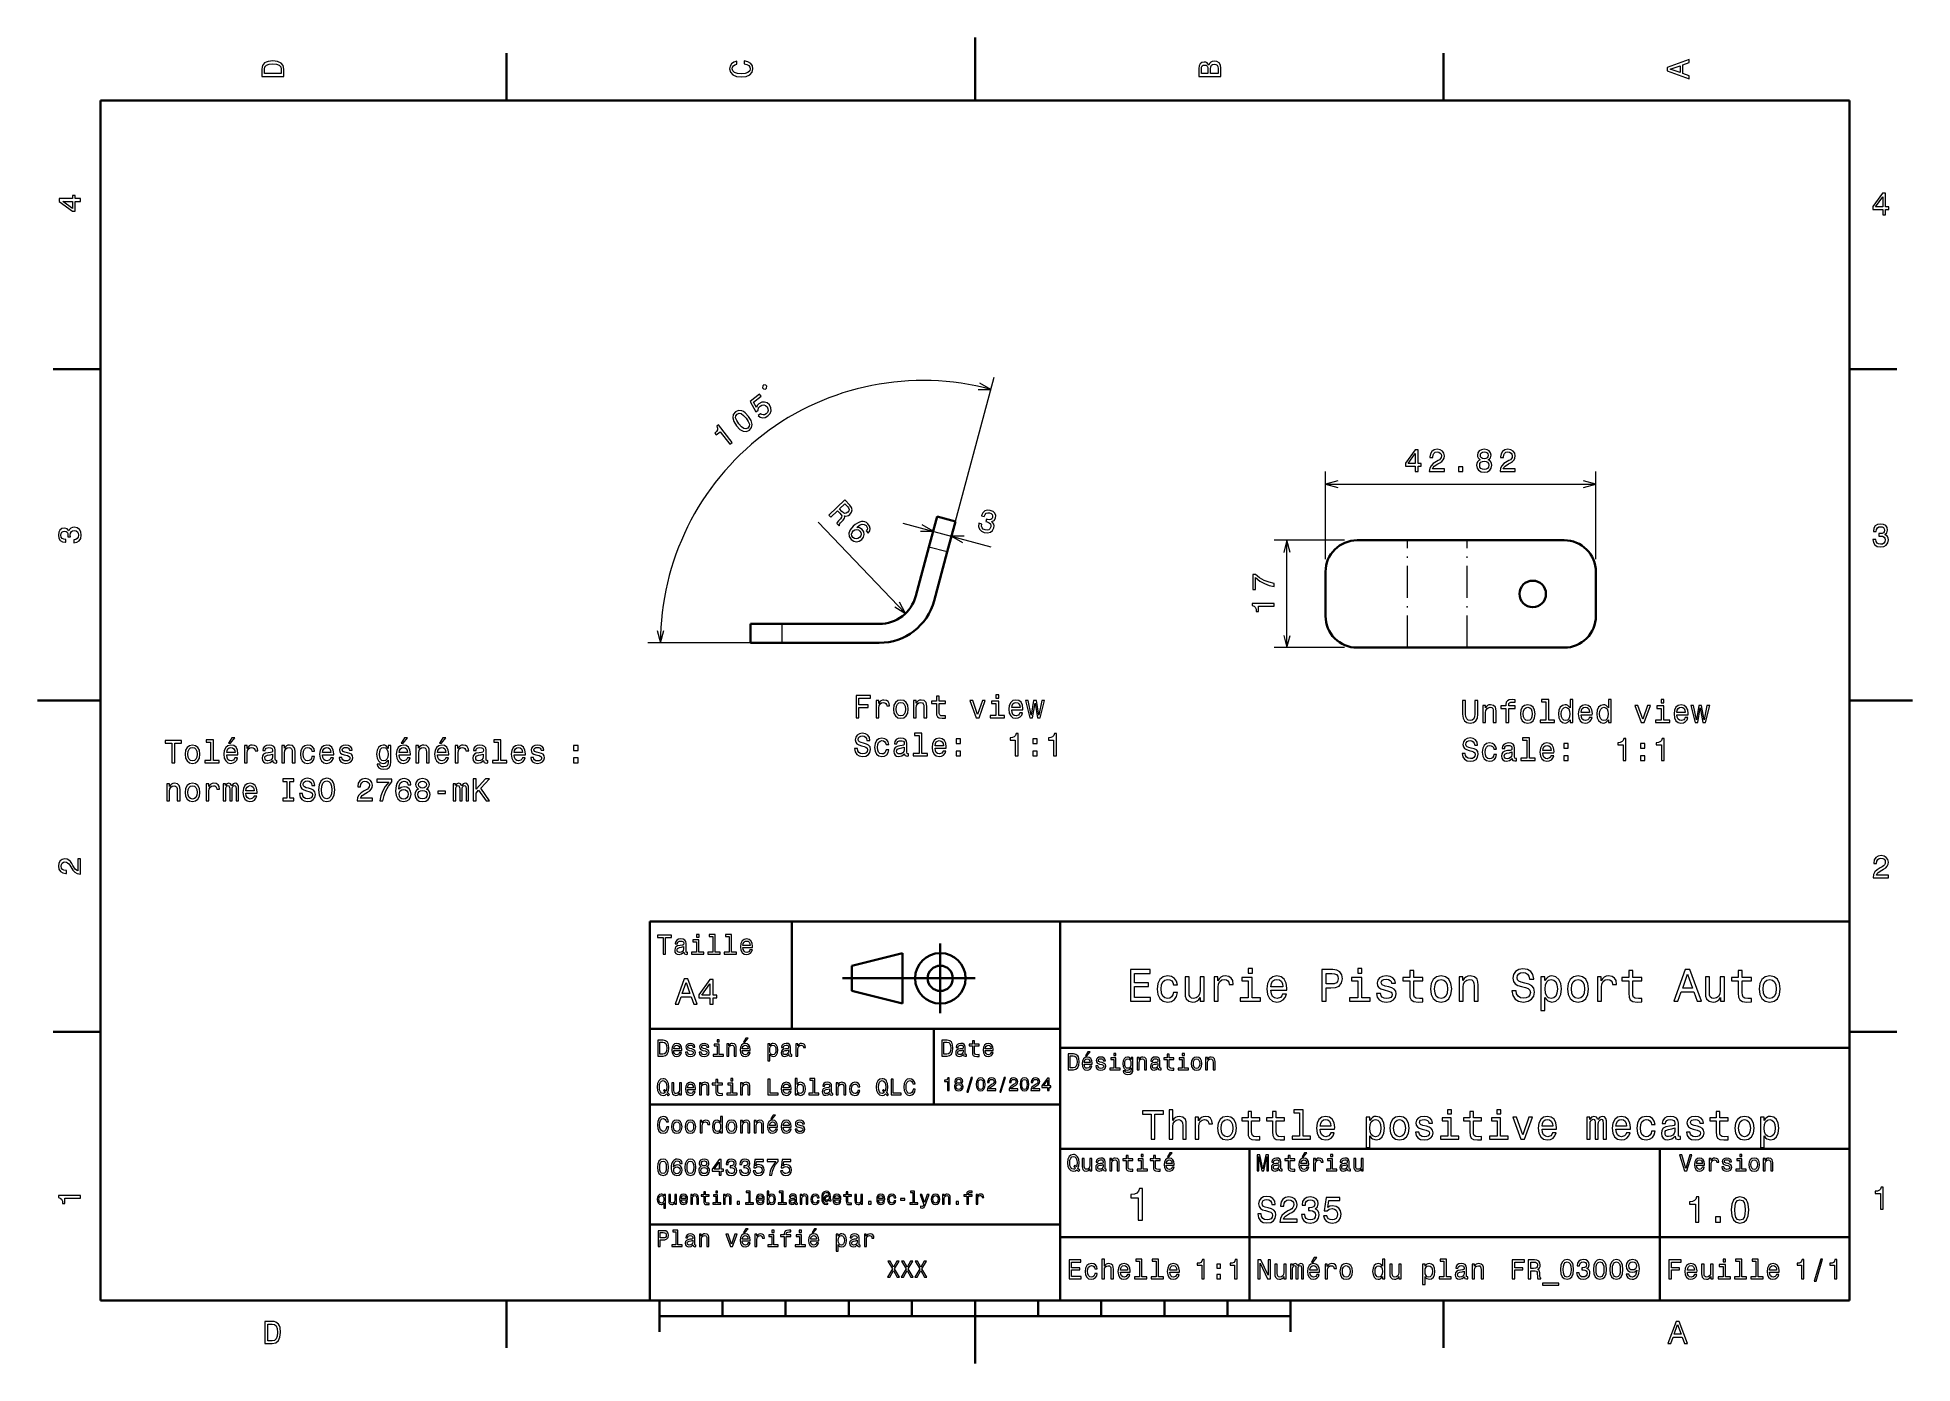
# Model space of a CAD drawing. Extents: x 0 to 297, y 0 to 210.
import ezdxf

# ---------------------------------------------------------------- set-up
doc = ezdxf.new("R2010")
doc.units = 0
doc.linetypes.add('DASHDOT', pattern=[18.5, 12, -3, 0.5, -3])

msp = doc.modelspace()

# ---------------------------------------------------------------- linework, layer by layer
at = {"color": 7, "lineweight": 35, "ltscale": 0.25}
for p, q in [((148.5, 200), (148.5, 210)), ((10, 105), (0, 105)), ((287, 105), (297, 105)), ((192, 10), (192, 20)), ((148.5, 10), (148.5, 0))]:
    msp.add_line(p, q, dxfattribs=at)
at = {"color": 7, "lineweight": 35, "ltscale": 0.1875}
for p, q in [((74.300003, 200), (74.300003, 207.5)), ((222.699997, 200), (222.699997, 207.5)), ((10, 157.5), (2.5, 157.5)), ((287, 157.5), (294.5, 157.5)), ((10, 52.5), (2.5, 52.5)), ((287, 52.5), (294.5, 52.5)), ((74.300003, 10), (74.300003, 2.5)), ((222.699997, 10), (222.699997, 2.5))]:
    msp.add_line(p, q, dxfattribs=at)
at = {"color": 7, "lineweight": 35}
for p, q in [((287, 200), (10, 200)), ((10, 200), (10, 10)), ((287, 10), (287, 200)), ((97, 10), (97, 70)), ((97, 70), (287, 70)), ((162, 10), (162, 70)), ((287, 70), (287, 10)), ((127.5, 61), (148.5, 61)), ((97, 53), (162, 53)), ((162, 50), (287, 50)), ((97, 41), (162, 41)), ((162, 34), (287, 34)), ((257, 10), (257, 34)), ((97, 22), (162, 22)), ((162, 20), (287, 20)), ((10, 10), (287, 10)), ((97, 10), (287, 10)), ((98.5, 7.5), (198.5, 7.5))]:
    msp.add_line(p, q, dxfattribs=at)
at = {"color": 7, "lineweight": 13}
for p, q in [((144.619888, 130.454468), (151.518829, 156.201691)), ((204.021393, 139.253555), (246.839966, 139.253555)), ((137.491165, 118.797035), (123.632645, 133.256287))]:
    msp.add_line(p, q, dxfattribs=at)
at = {"color": 7, "lineweight": 13, "ltscale": 0.346956}
for p, q in [((204.021393, 127.375328), (204.021393, 141.253555)), ((246.839966, 127.375328), (246.839966, 141.253555))]:
    msp.add_line(p, q, dxfattribs=at)
at = {"color": 7, "lineweight": 35, "ltscale": 0.125}
for p, q in [((141.204468, 129.299072), (142.498566, 134.128693)), ((144.102249, 128.522614), (145.396347, 133.352249)), ((112.943428, 117.1287), (117.943428, 117.1287)), ((112.943428, 114.1287), (117.943428, 114.1287)), ((98.5, 10), (98.5, 5)), ((198.5, 10), (198.5, 5))]:
    msp.add_line(p, q, dxfattribs=at)
at = {"color": 7, "lineweight": 35, "ltscale": 0.075}
for p, q in [((145.396347, 133.352249), (142.498566, 134.128693)), ((112.943428, 114.1287), (112.943428, 117.1287))]:
    msp.add_line(p, q, dxfattribs=at)
at = {"color": 7, "lineweight": 13, "ltscale": 0.361787}
msp.add_line((137.045883, 133.097549), (151.024277, 129.352051), dxfattribs=at)
at = {"color": 7, "lineweight": 13, "ltscale": 0.060182}
for p, q in [((141.980927, 132.196854), (141.35788, 129.871597)), ((144.878708, 131.420395), (144.255661, 129.095139))]:
    msp.add_line(p, q, dxfattribs=at)
at = {"color": 7, "lineweight": 35, "ltscale": 0.199893}
for p, q in [((141.204468, 129.299072), (139.135025, 121.575783)), ((142.032806, 120.799332), (144.102249, 128.522614)), ((209.021393, 130.375336), (217.01712, 130.375336)), ((209.021393, 113.375328), (217.01712, 113.375328))]:
    msp.add_line(p, q, dxfattribs=at)
at = {"color": 7, "lineweight": 13, "ltscale": 0.075}
for p, q in [((144.102249, 128.522614), (141.204468, 129.299072)), ((117.943428, 114.1287), (117.943428, 117.1287))]:
    msp.add_line(p, q, dxfattribs=at)
at = {"color": 7, "lineweight": 13, "ltscale": 0.277742}
for p, q in [((207.021393, 130.375336), (195.911713, 130.375336)), ((207.021393, 113.375328), (195.911713, 113.375328))]:
    msp.add_line(p, q, dxfattribs=at)
at = {"color": 7, "lineweight": 13, "ltscale": 0.425}
msp.add_line((197.911713, 113.375328), (197.911713, 130.375336), dxfattribs=at)
at = {"color": 7, "linetype": 'DASHDOT', "lineweight": 13, "ltscale": 0.425}
for p, q in [((217.01712, 113.375328), (217.01712, 130.375336)), ((226.443924, 113.375328), (226.443924, 130.375336))]:
    msp.add_line(p, q, dxfattribs=at)
at = {"color": 7, "lineweight": 35, "ltscale": 0.23567}
for p, q in [((217.01712, 130.375336), (226.443924, 130.375336)), ((217.01712, 113.375328), (226.443924, 113.375328))]:
    msp.add_line(p, q, dxfattribs=at)
at = {"color": 7, "lineweight": 35, "ltscale": 0.384901}
for p, q in [((241.839966, 130.375336), (226.443924, 130.375336)), ((117.943428, 117.1287), (133.339462, 117.1287)), ((117.943428, 114.1287), (133.339462, 114.1287)), ((226.443924, 113.375328), (241.839966, 113.375328))]:
    msp.add_line(p, q, dxfattribs=at)
at = {"color": 7, "lineweight": 35, "ltscale": 0.175}
for p, q in [((204.021393, 118.375328), (204.021393, 125.375328)), ((246.839966, 118.375328), (246.839966, 125.375328))]:
    msp.add_line(p, q, dxfattribs=at)
at = {"color": 7, "lineweight": 13, "ltscale": 0.48138}
msp.add_line((115.943428, 114.1287), (96.688248, 114.1287), dxfattribs=at)
at = {"color": 7, "lineweight": 35, "ltscale": 0.425}
msp.add_line((119.5, 53), (119.5, 70), dxfattribs=at)
at = {"color": 7, "lineweight": 35, "ltscale": 0.275}
msp.add_line((143, 55.5), (143, 66.5), dxfattribs=at)
at = {"color": 7, "lineweight": 35, "ltscale": 0.206155}
for p, q in [((129, 63), (137, 65)), ((137, 57), (129, 59))]:
    msp.add_line(p, q, dxfattribs=at)
at = {"color": 7, "lineweight": 35, "ltscale": 0.1}
msp.add_line((129, 59), (129, 63), dxfattribs=at)
at = {"color": 7, "lineweight": 35, "ltscale": 0.2}
msp.add_line((137, 65), (137, 57), dxfattribs=at)
at = {"color": 7, "lineweight": 35, "ltscale": 0.3}
msp.add_line((142, 41), (142, 53), dxfattribs=at)
at = {"color": 7, "lineweight": 35, "ltscale": 0.35}
msp.add_line((192, 20), (192, 34), dxfattribs=at)
at = {"color": 7, "lineweight": 35, "ltscale": 0.0625}
for p, q in [((108.5, 10), (108.5, 7.5)), ((118.5, 10), (118.5, 7.5)), ((128.5, 10), (128.5, 7.5)), ((138.5, 10), (138.5, 7.5)), ((158.5, 10), (158.5, 7.5)), ((168.5, 10), (168.5, 7.5)), ((178.5, 10), (178.5, 7.5)), ((188.5, 10), (188.5, 7.5))]:
    msp.add_line(p, q, dxfattribs=at)
at = {"color": 7, "lineweight": 13}
for points in [[(35.533215, 204.994965), (35.533215, 203.829971), (39.033215, 203.829971), (39.033215, 204.994965), (38.922264, 205.544678), (38.584366, 205.953171), (38.034657, 206.205338), (37.283215, 206.296112), (36.516644, 206.215424), (36.21405, 206.114563), (35.971977, 205.973343), (35.644165, 205.56485), (35.563473, 205.297562)], [(35.951801, 204.959656), (36.027451, 205.342941), (36.259438, 205.605194), (36.672985, 205.761536), (37.283215, 205.811966), (37.873272, 205.756485), (38.286816, 205.600143), (38.533936, 205.332855), (38.614628, 204.959656), (38.614628, 204.298996), (35.951801, 204.298996)], [(111.93206, 205.817017), (112.35569, 205.716141), (112.658287, 205.549713), (112.844887, 205.317734), (112.905403, 205.045395), (112.814629, 204.71759), (112.54229, 204.460388), (112.098488, 204.28891), (111.483215, 204.233429), (110.872986, 204.28891), (110.424141, 204.455338), (110.151802, 204.71254), (110.055984, 205.045395), (110.106415, 205.287476), (110.247627, 205.494247), (110.474571, 205.655624), (110.787247, 205.766571), (110.787247, 206.245682), (110.308144, 206.094391), (109.94503, 205.832138), (109.718086, 205.474075), (109.637398, 205.045395), (109.763474, 204.510818), (110.116501, 204.10231), (110.696472, 203.840057), (111.483215, 203.749283), (112.269958, 203.840057), (112.84993, 204.10231), (113.208, 204.510818), (113.329041, 205.045395), (113.233215, 205.51442), (112.965927, 205.892654), (112.527161, 206.159943), (111.93206, 206.301163)], [(185.542007, 205.630417), (185.249496, 205.983429), (185.052811, 206.074219), (184.81073, 206.104477), (184.432495, 206.03891), (184.160156, 205.842224), (183.993729, 205.524506), (183.933212, 205.080704), (183.933212, 203.835022), (187.433212, 203.835022), (187.433212, 205.151306), (187.36261, 205.620331), (187.155838, 205.968307), (186.828018, 206.185165), (186.384216, 206.260818), (186.08667, 206.215424), (185.839554, 206.094391), (185.65799, 205.897705)], [(185.385666, 204.984879), (185.385666, 204.298996), (184.351807, 204.298996), (184.351807, 205.025223), (184.382065, 205.297562), (184.472839, 205.489197), (184.629181, 205.605194), (184.86116, 205.645538), (185.093155, 205.600143), (185.254532, 205.479111), (185.355408, 205.272339)], [(187.014618, 205.095825), (187.014618, 204.298996), (185.809296, 204.298996), (185.809296, 205.050446), (185.844589, 205.368164), (185.9505, 205.595108), (186.132065, 205.731277), (186.394302, 205.776657), (186.671692, 205.731277), (186.863327, 205.605194), (186.979324, 205.393372)], [(261.633209, 203.466858), (261.633209, 203.930847), (260.604401, 204.298996), (260.604401, 205.695969), (261.633209, 206.064133), (261.633209, 206.538193), (258.128174, 205.257217), (258.128174, 204.742798)], [(260.17572, 204.460388), (258.632477, 205), (260.17572, 205.539627)], [(6.833213, 184.02739), (6.833213, 184.481277), (5.965778, 184.481277), (5.965778, 184.98056), (5.56232, 184.98056), (5.56232, 184.481277), (3.408862, 184.481277), (3.408862, 184.022339), (5.521974, 182.489197), (5.965778, 182.489197), (5.965778, 184.02739)], [(292.277374, 181.916794), (292.731262, 181.916794), (292.731262, 182.784225), (293.23056, 182.784225), (293.23056, 183.187683), (292.731262, 183.187683), (292.731262, 185.341141), (292.272339, 185.341141), (290.739197, 183.228027), (290.739197, 182.784225), (292.277374, 182.784225)], [(291.162842, 183.187683), (292.277374, 184.756134), (292.277374, 183.187683)], [(5.56232, 182.912827), (3.993876, 184.02739), (5.56232, 184.02739)], [(115.304337, 154.305008), (115.489456, 154.447052), (115.532524, 154.7742), (115.39048, 154.95932), (115.063324, 155.002396), (114.878204, 154.860352), (114.835136, 154.533188), (114.97718, 154.348083)], [(114.12738, 150.140823), (114.467155, 149.88028), (114.859695, 149.774658), (115.270576, 149.835663), (115.684723, 150.05809), (116.033569, 150.440186), (116.199219, 150.878784), (116.159805, 151.344376), (115.92881, 151.802811), (115.575272, 152.122711), (115.159103, 152.267426), (114.714722, 152.22522), (114.274429, 151.995438), (114.011192, 151.717163), (113.880447, 151.407059), (113.418358, 152.241226), (114.634682, 153.174545), (114.382935, 153.502625), (112.898537, 152.363617), (113.808289, 150.722366), (114.128372, 150.967972), (114.216141, 151.334091), (114.460022, 151.629303), (114.749863, 151.781769), (115.044159, 151.804184), (115.318626, 151.703308), (115.556061, 151.485001), (115.70546, 151.199158), (115.727867, 150.904877), (115.626984, 150.630402), (115.408691, 150.392975), (115.17514, 150.25827), (114.940491, 150.224411), (114.70993, 150.276352), (114.499481, 150.426346)], [(109.675346, 145.574066), (110.039444, 145.853455), (107.893425, 148.650192), (107.621353, 148.441422), (107.73661, 148.14209), (107.718445, 147.867523), (107.572075, 147.602646), (107.292557, 147.337311), (107.510529, 147.053238), (108.158707, 147.550598)], [(110.706322, 148.520142), (111.248352, 147.938019), (111.780251, 147.634201), (112.289101, 147.592392), (112.772751, 147.823654), (113.117317, 148.227905), (113.208633, 148.73024), (113.048828, 149.31958), (112.630836, 149.996872), (112.087875, 150.571915), (111.82151, 150.761642), (111.556908, 150.882813), (111.048058, 150.924622), (110.565338, 150.700424), (110.219833, 150.289108), (110.131592, 149.782776), (110.287399, 149.190353)], [(111.090424, 148.81488), (110.750946, 149.323563), (110.583878, 149.748413), (110.607346, 150.090607), (110.820152, 150.368332), (111.139488, 150.498947), (111.476112, 150.433044), (111.843239, 150.161713), (112.246735, 149.702133), (112.589279, 149.189453), (112.756348, 148.764603), (112.73288, 148.422394), (112.521004, 148.151749), (112.200737, 148.014069), (111.864113, 148.079956), (111.496986, 148.351303)], [(218.236008, 141.253555), (218.689896, 141.253555), (218.689896, 142.120987), (219.189178, 142.120987), (219.189178, 142.524445), (218.689896, 142.524445), (218.689896, 144.677902), (218.230972, 144.677902), (216.69783, 142.564789), (216.69783, 142.120987), (218.236008, 142.120987)], [(217.12146, 142.524445), (218.236008, 144.092896), (218.236008, 142.524445)], [(220.464111, 141.253555), (222.869736, 141.253555), (222.869736, 141.687271), (220.96843, 141.687271), (221.074341, 141.924301), (221.25589, 142.120987), (221.815689, 142.479065), (222.113251, 142.630356), (222.446091, 142.847214), (222.683136, 143.09938), (222.81929, 143.396927), (222.869736, 143.734818), (222.783997, 144.158447), (222.546967, 144.491302), (222.183853, 144.703125), (221.714828, 144.778778), (221.230682, 144.693039), (220.862518, 144.456009), (220.625488, 144.077759), (220.5448, 143.578491), (220.5448, 143.507874), (221.003738, 143.507874), (221.003738, 143.548218), (221.049118, 143.891159), (221.185287, 144.143326), (221.402145, 144.304703), (221.689606, 144.360184), (221.982117, 144.309753), (222.198975, 144.18367), (222.340195, 143.986984), (222.390625, 143.739868), (222.355316, 143.507874), (222.259491, 143.311188), (222.098114, 143.139725), (221.876221, 142.988434), (221.578659, 142.827042), (221.084427, 142.514359), (220.73645, 142.181503), (220.529663, 141.778046), (220.464111, 141.268677)], [(228.541336, 143.139725), (228.284134, 142.998505), (228.10762, 142.801819), (227.996674, 142.554703), (227.961365, 142.257156), (228.042068, 141.808304), (228.274048, 141.460327), (228.652298, 141.238434), (229.166702, 141.152695), (229.676071, 141.238434), (230.054306, 141.460327), (230.286301, 141.808304), (230.37204, 142.257156), (230.331696, 142.554703), (230.225784, 142.801819), (230.04422, 142.998505), (229.792068, 143.139725), (229.99379, 143.260757), (230.13501, 143.427185), (230.220734, 143.628922), (230.250992, 143.876038), (230.170303, 144.2341), (229.958496, 144.521561), (229.615555, 144.70816), (229.166702, 144.778778), (228.712814, 144.70816), (228.369873, 144.521561), (228.153015, 144.2341), (228.077362, 143.876038), (228.102585, 143.628922), (228.188324, 143.427185)], [(228.445526, 142.267242), (228.490906, 142.534531), (228.637161, 142.736267), (228.864105, 142.867386), (229.166702, 142.912781), (229.464249, 142.867386), (229.691193, 142.736267), (229.837448, 142.534531), (229.887878, 142.267242), (229.837448, 141.979782), (229.691193, 141.762924), (229.464249, 141.621704), (229.166702, 141.576324), (228.864105, 141.621704), (228.637161, 141.762924), (228.490906, 141.979782)], [(228.556473, 143.835693), (228.596817, 144.057587), (228.71785, 144.229065), (228.9095, 144.334961), (229.166702, 144.375305), (229.418869, 144.334961), (229.610504, 144.229065), (229.731537, 144.057587), (229.776932, 143.835693), (229.731537, 143.608734), (229.610504, 143.432236), (229.418869, 143.316238), (229.166702, 143.28093), (228.9095, 143.321274), (228.71785, 143.432236), (228.596817, 143.608734)], [(231.67218, 141.253555), (234.077805, 141.253555), (234.077805, 141.687271), (232.176498, 141.687271), (232.28241, 141.924301), (232.463959, 142.120987), (233.023758, 142.479065), (233.32132, 142.630356), (233.65416, 142.847214), (233.891205, 143.09938), (234.027359, 143.396927), (234.077805, 143.734818), (233.992065, 144.158447), (233.755035, 144.491302), (233.391922, 144.703125), (232.922897, 144.778778), (232.438751, 144.693039), (232.070587, 144.456009), (231.833557, 144.077759), (231.752869, 143.578491), (231.752869, 143.507874), (232.211807, 143.507874), (232.211807, 143.548218), (232.257187, 143.891159), (232.393356, 144.143326), (232.610214, 144.304703), (232.89769, 144.360184), (233.190186, 144.309753), (233.407043, 144.18367), (233.548264, 143.986984), (233.598694, 143.739868), (233.563385, 143.507874), (233.46756, 143.311188), (233.306183, 143.139725), (233.08429, 142.988434), (232.786728, 142.827042), (232.292496, 142.514359), (231.944519, 142.181503), (231.737747, 141.778046), (231.67218, 141.268677)], [(225.082703, 141.253555), (225.778656, 141.253555), (225.778656, 142.00499), (225.082703, 142.00499)], [(125.348724, 134.356186), (125.673264, 134.017578), (126.740059, 135.040054), (127.071579, 134.694168), (127.304932, 134.428833), (127.407501, 134.219772), (127.371101, 134.017227), (127.191185, 133.774933), (126.880951, 133.442657), (126.687073, 133.21492), (126.601517, 133.049088), (126.967934, 132.666794), (127.037109, 132.733093), (127.058792, 132.914551), (127.220207, 133.125137), (127.603561, 133.541473), (127.846436, 133.893005), (127.860832, 134.067474), (127.804382, 134.264862), (128.034988, 134.206467), (128.260132, 134.226654), (128.483154, 134.314667), (128.697067, 134.477768), (128.954041, 134.821869), (129.043839, 135.187363), (128.951874, 135.560272), (128.685135, 135.933319), (127.875534, 136.778015)], [(128.284927, 135.731354), (128.475952, 135.488327), (128.556824, 135.265457), (128.523621, 135.045013), (128.354767, 134.820313), (128.108704, 134.654327), (127.887047, 134.630493), (127.660988, 134.735168), (127.422928, 134.947098), (127.049538, 135.33667), (127.890594, 136.142792)], [(149.132599, 133.067688), (149.123459, 133.033585), (149.076096, 132.545044), (149.211075, 132.132965), (149.511505, 131.812286), (149.966721, 131.601547), (150.495529, 131.548615), (150.932922, 131.661148), (151.267868, 131.936874), (151.473022, 132.351807), (151.511078, 132.649658), (151.466553, 132.912201), (151.339478, 133.139435), (151.1409, 133.333618), (151.528015, 133.511826), (151.752319, 133.900742), (151.781052, 134.300293), (151.648605, 134.643829), (151.355896, 134.915436), (150.905212, 135.10408), (150.445908, 135.143616), (150.052353, 135.019333), (149.74176, 134.737076), (149.547302, 134.303619), (149.538162, 134.269516), (149.971725, 134.153351), (150.094223, 134.454666), (150.28093, 134.644821), (150.522079, 134.726395), (150.82254, 134.69809), (151.065399, 134.591248), (151.223114, 134.439346), (151.290771, 134.243698), (151.274567, 134.007874), (151.166763, 133.780914), (151.006775, 133.651489), (150.776077, 133.608887), (150.49057, 133.654053), (150.301895, 133.709839), (150.198776, 133.324997), (150.440094, 133.270782), (150.735245, 133.144699), (150.932861, 132.966446), (151.018356, 132.739914), (151.000504, 132.478424), (150.871216, 132.210236), (150.673813, 132.03862), (150.41449, 131.967133), (150.105591, 132.002914), (149.811737, 132.133865), (149.626816, 132.340042), (149.548203, 132.611725), (149.580765, 132.947601)], [(5.73379, 129.979111), (5.769093, 129.979111), (6.253242, 130.059799), (6.616354, 130.296829), (6.848343, 130.670029), (6.934078, 131.164276), (6.848343, 131.688766), (6.626441, 132.082138), (6.273415, 132.334305), (5.819525, 132.425079), (5.521974, 132.384735), (5.279899, 132.273788), (5.0933, 132.092224), (4.957133, 131.850143), (4.684798, 132.177963), (4.251081, 132.293961), (3.857709, 132.218307), (3.560158, 132.00145), (3.373559, 131.648422), (3.307997, 131.164276), (3.388689, 130.710388), (3.610591, 130.362396), (3.963617, 130.135452), (4.432637, 130.059799), (4.46794, 130.059799), (4.46794, 130.508652), (4.145173, 130.548996), (3.913184, 130.680115), (3.771974, 130.891937), (3.721542, 131.189484), (3.761888, 131.451736), (3.867795, 131.643372), (4.039265, 131.759369), (4.271254, 131.804764), (4.518372, 131.759369), (4.684798, 131.638336), (4.785663, 131.426514), (4.815922, 131.139053), (4.810879, 130.942368), (5.209294, 130.942368), (5.199208, 131.189484), (5.244596, 131.507217), (5.365634, 131.744247), (5.56232, 131.885452), (5.819525, 131.935883), (6.112032, 131.880417), (6.328891, 131.734161), (6.465058, 131.502167), (6.510447, 131.194534), (6.460014, 130.876801), (6.308718, 130.644821), (6.066643, 130.498566), (5.73379, 130.443085)], [(131.603119, 131.525909), (131.831741, 131.877747), (131.896652, 132.24733), (131.797699, 132.627533), (131.537949, 132.993286), (131.306564, 133.183685), (131.059418, 133.30307), (130.78952, 133.358734), (130.496704, 133.343536), (130.191772, 133.260834), (129.871048, 133.107132), (129.534561, 132.882416), (129.196564, 132.586395), (128.735382, 132.032608), (128.531357, 131.494766), (128.581299, 130.990784), (128.881729, 130.524277), (129.285767, 130.233917), (129.715118, 130.12851), (130.152054, 130.211975), (130.553635, 130.478104), (130.840195, 130.871521), (130.94545, 131.293747), (130.865173, 131.712784), (130.616333, 132.08902), (130.212006, 132.365112), (129.756699, 132.424713), (130.209549, 132.753952), (130.608856, 132.913132), (130.950974, 132.898743), (131.246521, 132.706985), (131.391876, 132.497025), (131.448029, 132.285385), (131.407837, 132.07222), (131.282074, 131.86087)], [(130.211487, 130.827789), (129.943726, 130.64798), (129.671249, 130.582428), (129.397705, 130.634598), (129.165878, 130.803604), (128.996399, 131.053314), (128.952225, 131.325333), (129.025787, 131.598419), (129.223755, 131.851044), (129.48439, 132.030991), (129.753235, 132.093063), (130.02298, 132.030258), (130.279388, 131.842911), (130.42778, 131.60791), (130.47226, 131.350159), (130.398834, 131.084198)], [(290.729126, 130.51622), (290.729126, 130.480911), (290.809814, 129.996765), (291.046844, 129.633652), (291.420044, 129.401657), (291.914276, 129.315933), (292.438782, 129.401657), (292.832153, 129.623566), (293.08429, 129.976593), (293.175079, 130.430481), (293.134735, 130.728027), (293.023773, 130.970108), (292.842224, 131.156708), (292.600159, 131.292877), (292.927948, 131.565216), (293.043945, 131.998932), (292.968292, 132.392303), (292.751434, 132.68985), (292.398407, 132.87645), (291.914276, 132.942017), (291.460388, 132.861313), (291.112396, 132.63942), (290.885468, 132.286392), (290.809814, 131.817368), (290.809814, 131.782074), (291.258636, 131.782074), (291.299011, 132.104828), (291.430115, 132.336823), (291.641937, 132.478027), (291.939484, 132.528473), (292.201721, 132.488113), (292.393372, 132.382217), (292.509369, 132.210739), (292.554749, 131.97876), (292.509369, 131.731628), (292.388336, 131.565216), (292.176514, 131.46434), (291.889069, 131.434082), (291.692383, 131.439133), (291.692383, 131.04071), (291.939484, 131.050797), (292.257202, 131.005417), (292.494232, 130.884369), (292.635468, 130.687683), (292.685883, 130.430481), (292.630402, 130.13797), (292.484161, 129.921112), (292.252167, 129.784943), (291.944519, 129.739563), (291.626801, 129.789993), (291.394806, 129.941284), (291.248566, 130.183365), (291.193085, 130.51622)], [(195.911713, 123.042328), (195.911713, 123.551697), (195.079575, 123.718124), (194.302917, 124.010628), (193.581741, 124.424179), (192.905945, 124.963799), (192.487366, 124.963799), (192.487366, 122.563225), (192.946289, 122.563225), (192.946289, 124.479652), (193.627136, 123.924896), (194.338226, 123.50631), (195.094711, 123.213799)], [(195.911713, 119.916542), (195.911713, 120.375473), (192.386505, 120.375473), (192.386505, 120.032532), (192.694138, 119.941757), (192.900909, 119.760201), (193.021942, 119.482819), (193.062286, 119.099533), (193.420349, 119.099533), (193.420349, 119.916542)], [(129.654037, 102.272072), (130.123062, 102.272072), (130.123062, 103.880859), (131.595688, 103.880859), (131.595688, 104.299446), (130.123062, 104.299446), (130.123062, 105.348442), (131.933578, 105.348442), (131.933578, 105.772072), (129.654037, 105.772072)], [(132.846405, 102.272072), (133.290207, 102.272072), (133.290207, 103.820343), (133.335602, 104.193542), (133.471771, 104.460831), (133.693665, 104.622215), (133.991211, 104.677689), (134.21312, 104.642387), (134.379547, 104.541527), (134.480408, 104.370056), (134.515717, 104.138069), (134.964554, 104.138069), (134.904037, 104.54657), (134.73761, 104.839073), (134.460236, 105.015587), (134.082001, 105.076103), (133.824783, 105.035759), (133.60289, 104.934898), (133.406204, 104.763428), (133.249863, 104.531441), (133.249863, 104.980286), (132.846405, 104.980286)], [(135.584869, 103.623657), (135.665573, 103.008385), (135.897552, 102.554489), (136.265717, 102.272072), (136.759949, 102.176254), (137.249146, 102.272072), (137.617294, 102.549446), (137.849289, 103.003342), (137.935028, 103.623657), (137.849289, 104.23893), (137.617294, 104.697861), (137.249146, 104.975243), (136.759949, 105.076103), (136.265717, 104.975243), (135.897552, 104.692818), (135.665573, 104.23893)], [(136.038773, 103.6287), (136.084152, 104.082588), (136.225372, 104.4104), (136.452316, 104.612129), (136.759949, 104.682732), (137.062546, 104.612129), (137.28949, 104.415443), (137.430695, 104.082588), (137.481125, 103.6287), (137.430695, 103.169769), (137.28949, 102.836914), (137.062546, 102.635185), (136.759949, 102.569626), (136.452316, 102.635185), (136.225372, 102.836914), (136.084152, 103.169769)], [(138.752029, 102.272072), (139.195831, 102.272072), (139.195831, 103.835472), (139.241211, 104.193542), (139.387466, 104.455788), (139.61441, 104.617172), (139.917007, 104.677689), (140.159088, 104.627258), (140.310379, 104.491089), (140.386032, 104.264145), (140.41124, 103.961555), (140.41124, 102.272072), (140.855057, 102.272072), (140.855057, 104.05233), (140.834869, 104.4104), (140.744095, 104.707954), (140.446548, 104.980286), (139.982574, 105.076103), (139.725372, 105.040802), (139.508514, 104.944984), (139.321915, 104.7836), (139.175659, 104.566742), (139.175659, 104.980286), (138.752029, 104.980286)], [(142.383148, 104.511269), (142.383148, 103.15464), (142.413406, 102.715874), (142.554611, 102.413284), (142.837036, 102.236771), (143.316147, 102.176254), (143.840637, 102.201469), (143.840637, 102.584755), (143.457352, 102.554489), (143.109375, 102.594841), (142.922775, 102.720917), (142.842087, 102.932732), (142.82695, 103.230286), (142.82695, 104.511269), (143.840637, 104.511269), (143.840637, 104.889503), (142.82695, 104.889503), (142.82695, 105.681297), (142.383148, 105.681297), (142.383148, 104.889503), (141.616577, 104.889503), (141.616577, 104.511269)], [(148.672058, 102.272072), (149.141068, 102.272072), (150.129547, 104.980286), (149.670609, 104.980286), (148.909088, 102.79657), (148.132431, 104.980286), (147.668457, 104.980286)], [(152.252747, 102.645271), (152.252747, 104.889503), (151.112976, 104.889503), (151.112976, 104.511269), (151.808945, 104.511269), (151.808945, 102.645271), (150.901154, 102.645271), (150.901154, 102.272072), (153.170609, 102.272072), (153.170609, 102.645271)], [(152.267883, 105.893112), (151.798859, 105.893112), (151.798859, 105.388786), (152.267883, 105.388786)], [(154.320465, 103.497574), (156.095688, 103.497574), (156.100723, 103.704346), (156.020035, 104.284317), (155.798126, 104.71804), (155.445114, 104.980286), (154.976089, 105.076103), (154.517151, 104.975243), (154.164124, 104.692818), (153.93718, 104.233887), (153.856491, 103.6287), (153.932144, 103.008385), (154.159088, 102.554489), (154.507065, 102.272072), (154.960953, 102.176254), (155.354324, 102.241814), (155.677094, 102.413284), (155.914124, 102.685616), (156.050293, 103.048729), (155.611542, 103.048729), (155.520752, 102.847), (155.389633, 102.695702), (155.016434, 102.574669), (154.728973, 102.630142), (154.512115, 102.806656), (154.370895, 103.094116), (154.320465, 103.482445)], [(154.320465, 103.870773), (154.375946, 104.218758), (154.512115, 104.47596), (154.718887, 104.632301), (154.991211, 104.687775), (155.258514, 104.632301), (155.465286, 104.47596), (155.59137, 104.218758), (155.636749, 103.870773)], [(157.608658, 102.272072), (158.012115, 104.571785), (158.415573, 102.272072), (158.839203, 102.272072), (159.504913, 104.980286), (159.076233, 104.980286), (158.62738, 102.680573), (158.228973, 104.980286), (157.790207, 104.980286), (157.391785, 102.680573), (156.942947, 104.980286), (156.519318, 104.980286), (157.185028, 102.272072)], [(225.743362, 102.850113), (225.813965, 102.219711), (226.035873, 101.770859), (226.409073, 101.513657), (226.948685, 101.422882), (227.483276, 101.513657), (227.856476, 101.770859), (228.078369, 102.214668), (228.154022, 102.850113), (228.154022, 105.0187), (227.684998, 105.0187), (227.684998, 102.824898), (227.639618, 102.396225), (227.503448, 102.088585), (227.271454, 101.907028), (226.948685, 101.846512), (226.615845, 101.907028), (226.38385, 102.088585), (226.247681, 102.391174), (226.207336, 102.824898), (226.207336, 105.0187), (225.743362, 105.0187)], [(228.940765, 101.5187), (229.384567, 101.5187), (229.384567, 103.0821), (229.429962, 103.44017), (229.576218, 103.702415), (229.803162, 103.8638), (230.105759, 103.924316), (230.347824, 103.873886), (230.49913, 103.737717), (230.574768, 103.510773), (230.599991, 103.208183), (230.599991, 101.5187), (231.043793, 101.5187), (231.043793, 103.298958), (231.023621, 103.657028), (230.932846, 103.954582), (230.635284, 104.226913), (230.17131, 104.322731), (229.914108, 104.28743), (229.69725, 104.191612), (229.510651, 104.030228), (229.364395, 103.81337), (229.364395, 104.226913), (228.940765, 104.226913)], [(232.592056, 103.757896), (232.592056, 101.5187), (233.035873, 101.5187), (233.035873, 103.757896), (234.04451, 103.757896), (234.04451, 104.136131), (233.035873, 104.136131), (233.035873, 104.302559), (233.071167, 104.504288), (233.187164, 104.640457), (233.38385, 104.721146), (233.666275, 104.751411), (234.04451, 104.731239), (234.04451, 105.114517), (233.565399, 105.13974), (233.131683, 105.094345), (232.829102, 104.958183), (232.647537, 104.721146), (232.592056, 104.383255), (232.592056, 104.136131), (231.780106, 104.136131), (231.780106, 103.757896)], [(234.881683, 102.870285), (234.962372, 102.255013), (235.194366, 101.801117), (235.562531, 101.5187), (236.056763, 101.422882), (236.545959, 101.5187), (236.914108, 101.796074), (237.146103, 102.249969), (237.231827, 102.870285), (237.146103, 103.485558), (236.914108, 103.944489), (236.545959, 104.22187), (236.056763, 104.322731), (235.562531, 104.22187), (235.194366, 103.939445), (234.962372, 103.485558)], [(238.931396, 104.766541), (238.931396, 101.891899), (238.01857, 101.891899), (238.01857, 101.5187), (240.28299, 101.5187), (240.28299, 101.891899), (239.375198, 101.891899), (239.375198, 105.13974), (238.235428, 105.13974), (238.235428, 104.766541)], [(242.749115, 101.937286), (242.749115, 101.5187), (243.192932, 101.5187), (243.192932, 105.13974), (242.754166, 105.13974), (242.754166, 103.81337), (242.416275, 104.196655), (242.209503, 104.28743), (241.972473, 104.322731), (241.543793, 104.22187), (241.210938, 103.939445), (240.99408, 103.485558), (240.918427, 102.875328), (240.99408, 102.265099), (241.210938, 101.80616), (241.543793, 101.5187), (241.972473, 101.422882), (242.209503, 101.458183), (242.42131, 101.548958)], [(244.509216, 102.744202), (246.284424, 102.744202), (246.289474, 102.950974), (246.208771, 103.530945), (245.986877, 103.964668), (245.63385, 104.226913), (245.164825, 104.322731), (244.705902, 104.22187), (244.352875, 103.939445), (244.125931, 103.480515), (244.045227, 102.875328), (244.12088, 102.255013), (244.347824, 101.801117), (244.695816, 101.5187), (245.149704, 101.422882), (245.543076, 101.488441), (245.865845, 101.659912), (246.102875, 101.932243), (246.239044, 102.295357), (245.800278, 102.295357), (245.709503, 102.093628), (245.578369, 101.942329), (245.20517, 101.821297), (244.917709, 101.87677), (244.700851, 102.053284), (244.559647, 102.340744), (244.509216, 102.729073)], [(248.821167, 101.937286), (248.821167, 101.5187), (249.264969, 101.5187), (249.264969, 105.13974), (248.826218, 105.13974), (248.826218, 103.81337), (248.488312, 104.196655), (248.28154, 104.28743), (248.04451, 104.322731), (247.615845, 104.22187), (247.28299, 103.939445), (247.066132, 103.485558), (246.990479, 102.875328), (247.066132, 102.265099), (247.28299, 101.80616), (247.615845, 101.5187), (248.04451, 101.422882), (248.28154, 101.458183), (248.493362, 101.548958)], [(254.040909, 101.5187), (254.509933, 101.5187), (255.498398, 104.226913), (255.039474, 104.226913), (254.277939, 102.043198), (253.501282, 104.226913), (253.037308, 104.226913)], [(257.621613, 101.891899), (257.621613, 104.136131), (256.481842, 104.136131), (256.481842, 103.757896), (257.177795, 103.757896), (257.177795, 101.891899), (256.27002, 101.891899), (256.27002, 101.5187), (258.539459, 101.5187), (258.539459, 101.891899)], [(257.636719, 105.13974), (257.167725, 105.13974), (257.167725, 104.635414), (257.636719, 104.635414)], [(259.689331, 102.744202), (261.464539, 102.744202), (261.469574, 102.950974), (261.388885, 103.530945), (261.166992, 103.964668), (260.813965, 104.226913), (260.34494, 104.322731), (259.886017, 104.22187), (259.53299, 103.939445), (259.30603, 103.480515), (259.225342, 102.875328), (259.300995, 102.255013), (259.527954, 101.801117), (259.875916, 101.5187), (260.329803, 101.422882), (260.723175, 101.488441), (261.045959, 101.659912), (261.28299, 101.932243), (261.419159, 102.295357), (260.980377, 102.295357), (260.889618, 102.093628), (260.758484, 101.942329), (260.385284, 101.821297), (260.097839, 101.87677), (259.880981, 102.053284), (259.739746, 102.340744), (259.689331, 102.729073)], [(262.977509, 101.5187), (263.380981, 103.818413), (263.784424, 101.5187), (264.208069, 101.5187), (264.873749, 104.226913), (264.445099, 104.226913), (263.996246, 101.9272), (263.597839, 104.226913), (263.159058, 104.226913), (262.760651, 101.9272), (262.311798, 104.226913), (261.888184, 104.226913), (262.553864, 101.5187)], [(235.335571, 102.875328), (235.380966, 103.329216), (235.522171, 103.657028), (235.74913, 103.858757), (236.056763, 103.929359), (236.35936, 103.858757), (236.586304, 103.662071), (236.727509, 103.329216), (236.777939, 102.875328), (236.727509, 102.416397), (236.586304, 102.083542), (236.35936, 101.881813), (236.056763, 101.816254), (235.74913, 101.881813), (235.522171, 102.083542), (235.380966, 102.416397)], [(242.048111, 103.924316), (242.340622, 103.853714), (242.562531, 103.657028), (242.693649, 103.329216), (242.74408, 102.875328), (242.693649, 102.416397), (242.562531, 102.088585), (242.340622, 101.886856), (242.048111, 101.821297), (241.770737, 101.886856), (241.558929, 102.088585), (241.417709, 102.42144), (241.372314, 102.875328), (241.417709, 103.324173), (241.558929, 103.651985), (241.770737, 103.853714)], [(244.509216, 103.117401), (244.564682, 103.465385), (244.700851, 103.722588), (244.907623, 103.878929), (245.179962, 103.934402), (245.44725, 103.878929), (245.654022, 103.722588), (245.780106, 103.465385), (245.8255, 103.117401)], [(248.120163, 103.924316), (248.412674, 103.853714), (248.634567, 103.657028), (248.765701, 103.329216), (248.816132, 102.875328), (248.765701, 102.416397), (248.634567, 102.088585), (248.412674, 101.886856), (248.120163, 101.821297), (247.842789, 101.886856), (247.630966, 102.088585), (247.489761, 102.42144), (247.444366, 102.875328), (247.489761, 103.324173), (247.630966, 103.651985), (247.842789, 103.853714)], [(259.689331, 103.117401), (259.744812, 103.465385), (259.880981, 103.722588), (260.087738, 103.878929), (260.360077, 103.934402), (260.62738, 103.878929), (260.834137, 103.722588), (260.960205, 103.465385), (261.005615, 103.117401)], [(21.286022, 95.143372), (21.75, 95.143372), (21.75, 98.219742), (22.809078, 98.219742), (22.809078, 98.643372), (20.221903, 98.643372), (20.221903, 98.219742), (21.286022, 98.219742)], [(27.428675, 98.391212), (27.428675, 95.516571), (26.51585, 95.516571), (26.51585, 95.143372), (28.780258, 95.143372), (28.780258, 95.516571), (27.872478, 95.516571), (27.872478, 98.764412), (26.732708, 98.764412), (26.732708, 98.391212)], [(30.278099, 98.219742), (30.575649, 98.219742), (31.276657, 99.077087), (30.782421, 99.077087)], [(57.602303, 98.219742), (57.899853, 98.219742), (58.600861, 99.077087), (58.106625, 99.077087)], [(63.674347, 98.219742), (63.971897, 98.219742), (64.672905, 99.077087), (64.178665, 99.077087)], [(72.969009, 98.391212), (72.969009, 95.516571), (72.05619, 95.516571), (72.05619, 95.143372), (74.320602, 95.143372), (74.320602, 95.516571), (73.412819, 95.516571), (73.412819, 98.764412), (72.273048, 98.764412), (72.273048, 98.391212)], [(129.891068, 97.380142), (129.432144, 97.380142), (129.533005, 96.845558), (129.785172, 96.452187), (130.173492, 96.215157), (130.697983, 96.129425), (131.217438, 96.210114), (131.605774, 96.432014), (131.85289, 96.779999), (131.943665, 97.23893), (131.868011, 97.652473), (131.656204, 97.919769), (131.313263, 98.096283), (130.854324, 98.227402), (130.460953, 98.323227), (130.203751, 98.434174), (130.057495, 98.595558), (130.012115, 98.847717), (130.057495, 99.074669), (130.188629, 99.24614), (130.39035, 99.362129), (130.667725, 99.402473), (130.95015, 99.352043), (131.172058, 99.215874), (131.318314, 98.98893), (131.388916, 98.681297), (131.847839, 98.681297), (131.847839, 98.691383), (131.767151, 99.165443), (131.530121, 99.518471), (131.156921, 99.740372), (130.652603, 99.816017), (130.198715, 99.740372), (129.845688, 99.528557), (129.618744, 99.200745), (129.53804, 98.777115), (129.603607, 98.398872), (129.795258, 98.14167), (130.097839, 97.9702), (130.511383, 97.839073), (130.919891, 97.723083), (131.227524, 97.612129), (131.414124, 97.450745), (131.479691, 97.188499), (131.419174, 96.921211), (131.262833, 96.719482), (131.025803, 96.593399), (130.718155, 96.553055), (130.375229, 96.608528), (130.112976, 96.769913), (129.946548, 97.032158)], [(134.404755, 98.035759), (134.843521, 98.035759), (134.752747, 98.439217), (134.535889, 98.756943), (134.197983, 98.953629), (133.759232, 99.029274), (133.275085, 98.928413), (132.906921, 98.645988), (132.674942, 98.187057), (132.594238, 97.571785), (132.669891, 96.961555), (132.896835, 96.50766), (133.254913, 96.225243), (133.744095, 96.129425), (134.177811, 96.20507), (134.515717, 96.416885), (134.747696, 96.749741), (134.848572, 97.193542), (134.424942, 97.193542), (134.349289, 96.911125), (134.208069, 96.699303), (134.006348, 96.568184), (133.759232, 96.52784), (133.451599, 96.593399), (133.229691, 96.795128), (133.093521, 97.12294), (133.048126, 97.586914), (133.093521, 98.040802), (133.234726, 98.368614), (133.461685, 98.570343), (133.759232, 98.640945), (134.021469, 98.595558), (134.21817, 98.479568), (134.349289, 98.287926)], [(137.324799, 96.57827), (137.324799, 96.563141), (137.350006, 96.39167), (137.425659, 96.27063), (137.743378, 96.174812), (137.990494, 96.215157), (137.990494, 96.558098), (137.884583, 96.542969), (137.743378, 96.608528), (137.71817, 96.810257), (137.71817, 98.212273), (137.657639, 98.570343), (137.481125, 98.822502), (137.173492, 98.973801), (136.739777, 99.029274), (136.316147, 98.968758), (136.003464, 98.797287), (135.806778, 98.529999), (135.741211, 98.176971), (135.741211, 98.146713), (136.139633, 98.146713), (136.174942, 98.358528), (136.285889, 98.509827), (136.467438, 98.600601), (136.72464, 98.635902), (136.971771, 98.610687), (137.148285, 98.535042), (137.254181, 98.403915), (137.28949, 98.222359), (137.269318, 98.010544), (137.188629, 97.90464), (136.986893, 97.854202), (136.608658, 97.813858), (136.174942, 97.723083), (135.867294, 97.561699), (135.685745, 97.30954), (135.630264, 96.93634), (135.680695, 96.603485), (135.837036, 96.356369), (136.089203, 96.200027), (136.43718, 96.144554), (136.906204, 96.250458)], [(139.634583, 99.473083), (139.634583, 96.598442), (138.721771, 96.598442), (138.721771, 96.225243), (140.986176, 96.225243), (140.986176, 96.598442), (140.0784, 96.598442), (140.0784, 99.846283), (138.938629, 99.846283), (138.938629, 99.473083)], [(142.176376, 97.450745), (143.951599, 97.450745), (143.956635, 97.657516), (143.875946, 98.237488), (143.654037, 98.671211), (143.30101, 98.933456), (142.832001, 99.029274), (142.373062, 98.928413), (142.020035, 98.645988), (141.793091, 98.187057), (141.712402, 97.581871), (141.788055, 96.961555), (142.014999, 96.50766), (142.362976, 96.225243), (142.816864, 96.129425), (143.210236, 96.194984), (143.533005, 96.366455), (143.770035, 96.638786), (143.906204, 97.0019), (143.467438, 97.0019), (143.376663, 96.800171), (143.245544, 96.648872), (142.872345, 96.52784), (142.584869, 96.583313), (142.368011, 96.759827), (142.226807, 97.047287), (142.176376, 97.435616)], [(142.176376, 97.823944), (142.231857, 98.171928), (142.368011, 98.429131), (142.574799, 98.585472), (142.847122, 98.640945), (143.11441, 98.585472), (143.321182, 98.429131), (143.447266, 98.171928), (143.492661, 97.823944)], [(145.520035, 98.182014), (146.216003, 98.182014), (146.216003, 98.933456), (145.520035, 98.933456)], [(154.885315, 96.225243), (155.344238, 96.225243), (155.344238, 99.750458), (155.001312, 99.750458), (154.910522, 99.442825), (154.728973, 99.236053), (154.451599, 99.115013), (154.068314, 99.074669), (154.068314, 98.716599), (154.885315, 98.716599)], [(157.664124, 98.182014), (158.360092, 98.182014), (158.360092, 98.933456), (157.664124, 98.933456)], [(160.957352, 96.225243), (161.41629, 96.225243), (161.41629, 99.750458), (161.073349, 99.750458), (160.982574, 99.442825), (160.80101, 99.236053), (160.523636, 99.115013), (160.14035, 99.074669), (160.14035, 98.716599), (160.957352, 98.716599)], [(226.151855, 96.62677), (225.692932, 96.62677), (225.793793, 96.092186), (226.045959, 95.698814), (226.43428, 95.461784), (226.958771, 95.376053), (227.478226, 95.456741), (227.866562, 95.678642), (228.113678, 96.026627), (228.204453, 96.485558), (228.128799, 96.899101), (227.916992, 97.166397), (227.574051, 97.342911), (227.115112, 97.47403), (226.721741, 97.569855), (226.464539, 97.680801), (226.318283, 97.842186), (226.272903, 98.094345), (226.318283, 98.321297), (226.449417, 98.492767), (226.651138, 98.608757), (226.928513, 98.649101), (227.210938, 98.598671), (227.432846, 98.462502), (227.579102, 98.235558), (227.649704, 97.927925), (228.108627, 97.927925), (228.108627, 97.938011), (228.027939, 98.412071), (227.790909, 98.765099), (227.417709, 98.987), (226.913391, 99.062645), (226.459503, 98.987), (226.106476, 98.775185), (225.879532, 98.447372), (225.798828, 98.023743), (225.864395, 97.6455), (226.056046, 97.388298), (226.358627, 97.216827), (226.772171, 97.085701), (227.180679, 96.969711), (227.488312, 96.858757), (227.674911, 96.697372), (227.740479, 96.435127), (227.679962, 96.167839), (227.523621, 95.96611), (227.286591, 95.840027), (226.978943, 95.799683), (226.636017, 95.855156), (226.373764, 96.016541), (226.207336, 96.278786)], [(230.665543, 97.282387), (231.104309, 97.282387), (231.013535, 97.685844), (230.796677, 98.003571), (230.458771, 98.200256), (230.02002, 98.275902), (229.535873, 98.175041), (229.167709, 97.892616), (228.93573, 97.433685), (228.855026, 96.818413), (228.930679, 96.208183), (229.157623, 95.754288), (229.515686, 95.47187), (230.004883, 95.376053), (230.438599, 95.451698), (230.776505, 95.663513), (231.008484, 95.996368), (231.10936, 96.44017), (230.68573, 96.44017), (230.610077, 96.157753), (230.468857, 95.94593), (230.267136, 95.814812), (230.02002, 95.774467), (229.712387, 95.840027), (229.490479, 96.041756), (229.354309, 96.369568), (229.308914, 96.833542), (229.354309, 97.28743), (229.495514, 97.615242), (229.722473, 97.816971), (230.02002, 97.887573), (230.282257, 97.842186), (230.478943, 97.726196), (230.610077, 97.534554)], [(233.585571, 95.824898), (233.585571, 95.809769), (233.610794, 95.638298), (233.686447, 95.517258), (234.004166, 95.42144), (234.251282, 95.461784), (234.251282, 95.804726), (234.14537, 95.789597), (234.004166, 95.855156), (233.978943, 96.056885), (233.978943, 97.4589), (233.918427, 97.816971), (233.741913, 98.06913), (233.43428, 98.220428), (233.000565, 98.275902), (232.576935, 98.215385), (232.264252, 98.043915), (232.067566, 97.776627), (232.001999, 97.423599), (232.001999, 97.393341), (232.400421, 97.393341), (232.43573, 97.605156), (232.546677, 97.756454), (232.728226, 97.847229), (232.985428, 97.88253), (233.232559, 97.857315), (233.409073, 97.78167), (233.514969, 97.650543), (233.550278, 97.468987), (233.530106, 97.257172), (233.449417, 97.151268), (233.247681, 97.10083), (232.869446, 97.060486), (232.43573, 96.969711), (232.128082, 96.808327), (231.946533, 96.556168), (231.891052, 96.182968), (231.941483, 95.850113), (232.097824, 95.602997), (232.349991, 95.446655), (232.697968, 95.391182), (233.166992, 95.497086)], [(235.89537, 98.719711), (235.89537, 95.84507), (234.982559, 95.84507), (234.982559, 95.47187), (237.246964, 95.47187), (237.246964, 95.84507), (236.339188, 95.84507), (236.339188, 99.092911), (235.199417, 99.092911), (235.199417, 98.719711)], [(238.437164, 96.697372), (240.212387, 96.697372), (240.217422, 96.904144), (240.136734, 97.484116), (239.914825, 97.917839), (239.561798, 98.180084), (239.092789, 98.275902), (238.63385, 98.175041), (238.280823, 97.892616), (238.053879, 97.433685), (237.97319, 96.828499), (238.048828, 96.208183), (238.275787, 95.754288), (238.623764, 95.47187), (239.077652, 95.376053), (239.471024, 95.441612), (239.793793, 95.613083), (240.030823, 95.885414), (240.166992, 96.248528), (239.728226, 96.248528), (239.637451, 96.046799), (239.506332, 95.8955), (239.133133, 95.774467), (238.845673, 95.829941), (238.628799, 96.006454), (238.487595, 96.293915), (238.437164, 96.682243)], [(241.780823, 97.428642), (242.476791, 97.428642), (242.476791, 98.180084), (241.780823, 98.180084)], [(251.146103, 95.47187), (251.605026, 95.47187), (251.605026, 98.997086), (251.262085, 98.997086), (251.17131, 98.689453), (250.989761, 98.482681), (250.712372, 98.361641), (250.329102, 98.321297), (250.329102, 97.963226), (251.146103, 97.963226)], [(253.924911, 97.428642), (254.62088, 97.428642), (254.62088, 98.180084), (253.924911, 98.180084)], [(257.21814, 95.47187), (257.677063, 95.47187), (257.677063, 98.997086), (257.334137, 98.997086), (257.243347, 98.689453), (257.061798, 98.482681), (256.784424, 98.361641), (256.401154, 98.321297), (256.401154, 97.963226), (257.21814, 97.963226)], [(23.378963, 96.494957), (23.459654, 95.879684), (23.691643, 95.425789), (24.059799, 95.143372), (24.554035, 95.047554), (25.043228, 95.143372), (25.411383, 95.420746), (25.643372, 95.874641), (25.729107, 96.494957), (25.643372, 97.110229), (25.411383, 97.56916), (25.043228, 97.846542), (24.554035, 97.947403), (24.059799, 97.846542), (23.691643, 97.564117), (23.459654, 97.110229)], [(23.832853, 96.5), (23.878242, 96.953888), (24.019453, 97.2817), (24.246399, 97.483429), (24.554035, 97.554031), (24.856628, 97.483429), (25.083574, 97.286743), (25.224785, 96.953888), (25.275215, 96.5), (25.224785, 96.041069), (25.083574, 95.708214), (24.856628, 95.506485), (24.554035, 95.440926), (24.246399, 95.506485), (24.019453, 95.708214), (23.878242, 96.041069)], [(29.970461, 96.368874), (31.745678, 96.368874), (31.750721, 96.575645), (31.670029, 97.155617), (31.448128, 97.58934), (31.0951, 97.851585), (30.62608, 97.947403), (30.167149, 97.846542), (29.814121, 97.564117), (29.587177, 97.105186), (29.506485, 96.5), (29.582134, 95.879684), (29.809078, 95.425789), (30.157061, 95.143372), (30.61095, 95.047554), (31.004322, 95.113113), (31.327089, 95.284584), (31.564121, 95.556915), (31.700289, 95.920029), (31.261528, 95.920029), (31.17075, 95.7183), (31.039625, 95.567001), (30.666428, 95.445969), (30.378963, 95.501442), (30.162104, 95.677956), (30.020893, 95.965416), (29.970461, 96.353745)], [(29.970461, 96.742073), (30.025936, 97.090057), (30.162104, 97.34726), (30.368877, 97.503601), (30.641211, 97.559074), (30.908501, 97.503601), (31.115274, 97.34726), (31.241356, 97.090057), (31.286743, 96.742073)], [(32.784584, 95.143372), (33.228386, 95.143372), (33.228386, 96.691643), (33.273773, 97.064842), (33.409943, 97.33213), (33.631844, 97.493515), (33.929394, 97.548988), (34.151299, 97.513687), (34.317722, 97.412827), (34.418587, 97.241356), (34.453892, 97.009369), (34.90274, 97.009369), (34.84222, 97.41787), (34.675793, 97.710373), (34.398415, 97.886887), (34.020172, 97.947403), (33.76297, 97.907059), (33.541065, 97.806198), (33.344379, 97.634727), (33.188042, 97.40274), (33.188042, 97.851585), (32.784584, 97.851585)], [(37.26297, 95.496399), (37.26297, 95.48127), (37.288185, 95.309799), (37.363831, 95.188759), (37.681557, 95.092941), (37.928673, 95.133286), (37.928673, 95.476227), (37.822769, 95.461098), (37.681557, 95.526657), (37.656342, 95.728386), (37.656342, 97.130402), (37.595821, 97.488472), (37.419312, 97.740631), (37.111671, 97.89193), (36.677956, 97.947403), (36.254326, 97.886887), (35.941643, 97.715416), (35.744957, 97.448128), (35.679398, 97.0951), (35.679398, 97.064842), (36.077812, 97.064842), (36.113113, 97.276657), (36.224064, 97.427956), (36.405621, 97.51873), (36.662827, 97.554031), (36.909943, 97.528816), (37.086456, 97.453171), (37.192364, 97.322044), (37.227669, 97.140488), (37.207493, 96.928673), (37.126801, 96.822769), (36.925072, 96.772331), (36.546829, 96.731987), (36.113113, 96.641212), (35.805477, 96.479828), (35.62392, 96.227669), (35.568443, 95.854469), (35.618877, 95.521614), (35.775215, 95.274498), (36.027378, 95.118156), (36.375359, 95.062683), (36.844383, 95.168587)], [(37.212536, 96.091499), (37.152016, 95.829254), (36.990635, 95.627518), (36.748558, 95.496399), (36.451012, 95.451012), (36.259369, 95.476227), (36.123199, 95.556915), (36.037464, 95.698128), (36.012249, 95.894814), (36.032421, 96.071327), (36.113113, 96.197403), (36.435879, 96.338615), (36.844383, 96.399132), (37.212536, 96.520172)], [(38.690201, 95.143372), (39.134007, 95.143372), (39.134007, 96.706772), (39.179398, 97.064842), (39.325649, 97.327087), (39.552593, 97.488472), (39.855186, 97.548988), (40.097263, 97.498558), (40.248558, 97.362389), (40.324207, 97.135445), (40.349426, 96.832855), (40.349426, 95.143372), (40.793228, 95.143372), (40.793228, 96.92363), (40.773056, 97.2817), (40.682278, 97.579254), (40.384727, 97.851585), (39.92075, 97.947403), (39.663544, 97.912102), (39.446686, 97.816284), (39.260086, 97.6549), (39.113831, 97.438042), (39.113831, 97.851585), (38.690201, 97.851585)], [(43.451012, 96.953888), (43.889771, 96.953888), (43.798992, 97.357346), (43.582134, 97.675072), (43.24424, 97.871758), (42.805477, 97.947403), (42.321327, 97.846542), (41.953171, 97.564117), (41.721184, 97.105186), (41.640491, 96.489914), (41.716141, 95.879684), (41.943085, 95.425789), (42.301155, 95.143372), (42.790348, 95.047554), (43.224068, 95.123199), (43.561962, 95.335014), (43.793949, 95.66787), (43.894814, 96.111671), (43.471184, 96.111671), (43.395535, 95.829254), (43.254326, 95.617432), (43.052597, 95.486313), (42.805477, 95.445969), (42.497841, 95.511528), (42.27594, 95.713257), (42.139771, 96.041069), (42.094383, 96.505043), (42.139771, 96.958931), (42.280983, 97.286743), (42.507927, 97.488472), (42.805477, 97.559074), (43.067726, 97.513687), (43.264412, 97.397697), (43.395535, 97.206055)], [(45.150578, 96.368874), (46.925793, 96.368874), (46.930836, 96.575645), (46.850143, 97.155617), (46.628242, 97.58934), (46.275215, 97.851585), (45.806198, 97.947403), (45.347263, 97.846542), (44.99424, 97.564117), (44.767292, 97.105186), (44.6866, 96.5), (44.762249, 95.879684), (44.989193, 95.425789), (45.337177, 95.143372), (45.791069, 95.047554), (46.184441, 95.113113), (46.507206, 95.284584), (46.74424, 95.556915), (46.880402, 95.920029), (46.441643, 95.920029), (46.350864, 95.7183), (46.219742, 95.567001), (45.846542, 95.445969), (45.559078, 95.501442), (45.34222, 95.677956), (45.201012, 95.965416), (45.150578, 96.353745)], [(45.150578, 96.742073), (45.206055, 97.090057), (45.34222, 97.34726), (45.548992, 97.503601), (45.821327, 97.559074), (46.088615, 97.503601), (46.295387, 97.34726), (46.421471, 97.090057), (46.466858, 96.742073)], [(49.124641, 96.721901), (48.695965, 96.822769), (48.378242, 96.938759), (48.272335, 97.175789), (48.302593, 97.342216), (48.408501, 97.463257), (48.579971, 97.538902), (48.827087, 97.56916), (49.064121, 97.538902), (49.250721, 97.448128), (49.371758, 97.311958), (49.422188, 97.130402), (49.855907, 97.130402), (49.855907, 97.140488), (49.780258, 97.4683), (49.573486, 97.725502), (49.250721, 97.886887), (48.827087, 97.947403), (48.398415, 97.886887), (48.085735, 97.720459), (47.88905, 97.473343), (47.828529, 97.16066), (47.873917, 96.85807), (48.015129, 96.646255), (48.247116, 96.494957), (48.585014, 96.389046), (49.07925, 96.268013), (49.381844, 96.14193), (49.462536, 96.041069), (49.492798, 95.889771), (49.447407, 95.703171), (49.32637, 95.561958), (49.129684, 95.471184), (48.867435, 95.440926), (48.590057, 95.471184), (48.388329, 95.577087), (48.252159, 95.748558), (48.196686, 95.985588), (47.768013, 95.985588), (47.838615, 95.58213), (48.045387, 95.289627), (48.373199, 95.113113), (48.827087, 95.047554), (49.301155, 95.113113), (49.649136, 95.289627), (49.86095, 95.572044), (49.9366, 95.940201), (49.881126, 96.257927), (49.724785, 96.474785), (49.467579, 96.615997)], [(55.978386, 95.264412), (55.978386, 97.851585), (55.554752, 97.851585), (55.554752, 97.412827), (55.206772, 97.811241), (54.994953, 97.912102), (54.757923, 97.947403), (54.32925, 97.846542), (53.996395, 97.564117), (53.779537, 97.110229), (53.703888, 96.5), (53.779537, 95.884727), (53.996395, 95.430832), (54.32925, 95.143372), (54.757923, 95.047554), (54.999996, 95.082855), (55.201729, 95.17363), (55.554752, 95.556915), (55.554752, 95.17363), (55.514408, 94.87104), (55.403458, 94.654175), (55.191639, 94.528099), (54.873917, 94.482712), (54.596539, 94.51297), (54.399853, 94.588615), (54.283859, 94.719742), (54.248558, 94.896255), (53.819881, 94.896255), (53.819881, 94.876083), (53.885445, 94.553314), (54.087173, 94.311241), (54.409939, 94.1549), (54.848701, 94.099426), (55.373196, 94.175072), (55.72118, 94.386887), (55.917866, 94.755043)], [(54.162823, 96.5), (54.20821, 96.948845), (54.344379, 97.2817), (54.556194, 97.478386), (54.838615, 97.548988), (55.136166, 97.478386), (55.358067, 97.2817), (55.494236, 96.948845), (55.544666, 96.5), (55.494236, 96.041069), (55.358067, 95.713257), (55.136166, 95.511528), (54.838615, 95.445969), (54.556194, 95.511528), (54.344379, 95.713257), (54.20821, 96.046112)], [(57.294666, 96.368874), (59.069881, 96.368874), (59.074924, 96.575645), (58.994232, 97.155617), (58.772331, 97.58934), (58.419304, 97.851585), (57.950287, 97.947403), (57.491352, 97.846542), (57.138325, 97.564117), (56.911381, 97.105186), (56.830688, 96.5), (56.906338, 95.879684), (57.133282, 95.425789), (57.481266, 95.143372), (57.935154, 95.047554), (58.328529, 95.113113), (58.651295, 95.284584), (58.888325, 95.556915), (59.024494, 95.920029), (58.585732, 95.920029), (58.494953, 95.7183), (58.363831, 95.567001), (57.990631, 95.445969), (57.703167, 95.501442), (57.486309, 95.677956), (57.345097, 95.965416), (57.294666, 96.353745)], [(57.294666, 96.742073), (57.35014, 97.090057), (57.486309, 97.34726), (57.693081, 97.503601), (57.965416, 97.559074), (58.232708, 97.503601), (58.43948, 97.34726), (58.565559, 97.090057), (58.610947, 96.742073)], [(59.94236, 95.143372), (60.386162, 95.143372), (60.386162, 96.706772), (60.431553, 97.064842), (60.577805, 97.327087), (60.804752, 97.488472), (61.107346, 97.548988), (61.349419, 97.498558), (61.500717, 97.362389), (61.576366, 97.135445), (61.601582, 96.832855), (61.601582, 95.143372), (62.045387, 95.143372), (62.045387, 96.92363), (62.025211, 97.2817), (61.934433, 97.579254), (61.636883, 97.851585), (61.172909, 97.947403), (60.915703, 97.912102), (60.698845, 97.816284), (60.512245, 97.6549), (60.36599, 97.438042), (60.36599, 97.851585), (59.94236, 97.851585)], [(63.366711, 96.368874), (65.141922, 96.368874), (65.146973, 96.575645), (65.066277, 97.155617), (64.844376, 97.58934), (64.491348, 97.851585), (64.022331, 97.947403), (63.563396, 97.846542), (63.210369, 97.564117), (62.983425, 97.105186), (62.902733, 96.5), (62.978382, 95.879684), (63.205326, 95.425789), (63.55331, 95.143372), (64.007202, 95.047554), (64.400574, 95.113113), (64.723343, 95.284584), (64.960373, 95.556915), (65.096542, 95.920029), (64.657776, 95.920029), (64.567001, 95.7183), (64.435875, 95.567001), (64.062675, 95.445969), (63.775211, 95.501442), (63.558353, 95.677956), (63.417141, 95.965416), (63.366711, 96.353745)], [(63.366711, 96.742073), (63.422184, 97.090057), (63.558353, 97.34726), (63.765125, 97.503601), (64.03746, 97.559074), (64.304749, 97.503601), (64.51152, 97.34726), (64.637604, 97.090057), (64.682991, 96.742073)], [(66.180832, 95.143372), (66.624634, 95.143372), (66.624634, 96.691643), (66.670029, 97.064842), (66.80619, 97.33213), (67.028091, 97.493515), (67.325638, 97.548988), (67.547546, 97.513687), (67.713974, 97.412827), (67.814835, 97.241356), (67.850143, 97.009369), (68.298981, 97.009369), (68.238464, 97.41787), (68.072037, 97.710373), (67.794662, 97.886887), (67.41642, 97.947403), (67.159218, 97.907059), (66.937317, 97.806198), (66.740631, 97.634727), (66.58429, 97.40274), (66.58429, 97.851585), (66.180832, 97.851585)], [(70.65921, 95.496399), (70.65921, 95.48127), (70.684433, 95.309799), (70.760078, 95.188759), (71.077805, 95.092941), (71.324921, 95.133286), (71.324921, 95.476227), (71.219009, 95.461098), (71.077805, 95.526657), (71.052582, 95.728386), (71.052582, 97.130402), (70.992065, 97.488472), (70.815552, 97.740631), (70.507919, 97.89193), (70.074203, 97.947403), (69.650574, 97.886887), (69.337891, 97.715416), (69.141205, 97.448128), (69.075638, 97.0951), (69.075638, 97.064842), (69.47406, 97.064842), (69.509361, 97.276657), (69.620316, 97.427956), (69.801865, 97.51873), (70.059067, 97.554031), (70.30619, 97.528816), (70.482704, 97.453171), (70.588608, 97.322044), (70.623917, 97.140488), (70.603745, 96.928673), (70.523048, 96.822769), (70.32132, 96.772331), (69.943077, 96.731987), (69.509361, 96.641212), (69.201721, 96.479828), (69.020172, 96.227669), (68.964691, 95.854469), (69.015121, 95.521614), (69.171463, 95.274498), (69.42363, 95.118156), (69.771606, 95.062683), (70.240631, 95.168587)], [(70.60878, 96.091499), (70.548264, 95.829254), (70.386887, 95.627518), (70.144806, 95.496399), (69.84726, 95.451012), (69.655609, 95.476227), (69.519447, 95.556915), (69.433716, 95.698128), (69.408493, 95.894814), (69.428665, 96.071327), (69.509361, 96.197403), (69.832123, 96.338615), (70.240631, 96.399132), (70.60878, 96.520172)], [(75.510803, 96.368874), (77.286011, 96.368874), (77.291061, 96.575645), (77.210365, 97.155617), (76.988464, 97.58934), (76.635437, 97.851585), (76.16642, 97.947403), (75.707489, 97.846542), (75.354462, 97.564117), (75.127518, 97.105186), (75.046822, 96.5), (75.122467, 95.879684), (75.349411, 95.425789), (75.697403, 95.143372), (76.151291, 95.047554), (76.544662, 95.113113), (76.867432, 95.284584), (77.104462, 95.556915), (77.240631, 95.920029), (76.801865, 95.920029), (76.71109, 95.7183), (76.579964, 95.567001), (76.206764, 95.445969), (75.919296, 95.501442), (75.702438, 95.677956), (75.561234, 95.965416), (75.510803, 96.353745)], [(75.510803, 96.742073), (75.566269, 97.090057), (75.702438, 97.34726), (75.90921, 97.503601), (76.181549, 97.559074), (76.448837, 97.503601), (76.655609, 97.34726), (76.781693, 97.090057), (76.82708, 96.742073)], [(79.484863, 96.721901), (79.056183, 96.822769), (78.738464, 96.938759), (78.632553, 97.175789), (78.662811, 97.342216), (78.768723, 97.463257), (78.940193, 97.538902), (79.187309, 97.56916), (79.424347, 97.538902), (79.610947, 97.448128), (79.731979, 97.311958), (79.78241, 97.130402), (80.216125, 97.130402), (80.216125, 97.140488), (80.14048, 97.4683), (79.933708, 97.725502), (79.610947, 97.886887), (79.187309, 97.947403), (78.758636, 97.886887), (78.445953, 97.720459), (78.249268, 97.473343), (78.188751, 97.16066), (78.234146, 96.85807), (78.375351, 96.646255), (78.607338, 96.494957), (78.945236, 96.389046), (79.439468, 96.268013), (79.742065, 96.14193), (79.822754, 96.041069), (79.853012, 95.889771), (79.807632, 95.703171), (79.686592, 95.561958), (79.489906, 95.471184), (79.227661, 95.440926), (78.950279, 95.471184), (78.74855, 95.577087), (78.612381, 95.748558), (78.556908, 95.985588), (78.128235, 95.985588), (78.198837, 95.58213), (78.405609, 95.289627), (78.733421, 95.113113), (79.187309, 95.047554), (79.661377, 95.113113), (80.009354, 95.289627), (80.221176, 95.572044), (80.296822, 95.940201), (80.241348, 96.257927), (80.085007, 96.474785), (79.827805, 96.615997)], [(84.926506, 97.100143), (85.622467, 97.100143), (85.622467, 97.851585), (84.926506, 97.851585)], [(84.926506, 95.143372), (85.622467, 95.143372), (85.622467, 95.894814), (84.926506, 95.894814)], [(137.274353, 97.17337), (137.213837, 96.911125), (137.05246, 96.709389), (136.810379, 96.57827), (136.512833, 96.532883), (136.321182, 96.558098), (136.185028, 96.638786), (136.099289, 96.779999), (136.074066, 96.976685), (136.094238, 97.153198), (136.174942, 97.279274), (136.497696, 97.420486), (136.906204, 97.481003), (137.274353, 97.602043)], [(145.520035, 96.225243), (146.216003, 96.225243), (146.216003, 96.976685), (145.520035, 96.976685)], [(157.664124, 96.225243), (158.360092, 96.225243), (158.360092, 96.976685), (157.664124, 96.976685)], [(233.535141, 96.419998), (233.474625, 96.157753), (233.313248, 95.956017), (233.071167, 95.824898), (232.773621, 95.77951), (232.58197, 95.804726), (232.445816, 95.885414), (232.360077, 96.026627), (232.334854, 96.223312), (232.355026, 96.399826), (232.43573, 96.525902), (232.758484, 96.667114), (233.166992, 96.727631), (233.535141, 96.848671)], [(238.437164, 97.070572), (238.492645, 97.418556), (238.628799, 97.675758), (238.835571, 97.8321), (239.10791, 97.887573), (239.375198, 97.8321), (239.58197, 97.675758), (239.708054, 97.418556), (239.753448, 97.070572)], [(241.780823, 95.47187), (242.476791, 95.47187), (242.476791, 96.223312), (241.780823, 96.223312)], [(253.924911, 95.47187), (254.62088, 95.47187), (254.62088, 96.223312), (253.924911, 96.223312)], [(39.502159, 89.520172), (38.856628, 89.520172), (38.856628, 89.096542), (40.611671, 89.096542), (40.611671, 89.520172), (39.966141, 89.520172), (39.966141, 92.172913), (40.611671, 92.172913), (40.611671, 92.596542), (38.856628, 92.596542), (38.856628, 92.172913), (39.502159, 92.172913)], [(41.973343, 90.251442), (41.514412, 90.251442), (41.615273, 89.716858), (41.867439, 89.323486), (42.255768, 89.086456), (42.780258, 89.000725), (43.299713, 89.081413), (43.688042, 89.303314), (43.935158, 89.651299), (44.02594, 90.110229), (43.950291, 90.523773), (43.738472, 90.791069), (43.395535, 90.967583), (42.9366, 91.098701), (42.543228, 91.194527), (42.286026, 91.305473), (42.139771, 91.466858), (42.094383, 91.719025), (42.139771, 91.945969), (42.270897, 92.117439), (42.472626, 92.233429), (42.75, 92.273773), (43.032425, 92.223343), (43.254326, 92.087173), (43.400578, 91.860229), (43.471184, 91.552597), (43.930115, 91.552597), (43.930115, 91.562683), (43.849426, 92.036743), (43.612396, 92.389771), (43.239197, 92.611671), (42.734871, 92.687317), (42.280983, 92.611671), (41.927956, 92.399857), (41.701012, 92.072044), (41.620319, 91.648415), (41.685883, 91.270172), (41.877525, 91.01297), (42.180115, 90.841499), (42.593662, 90.710373), (43.002163, 90.594383), (43.309799, 90.483429), (43.496399, 90.322044), (43.561962, 90.059799), (43.501442, 89.792511), (43.3451, 89.590782), (43.10807, 89.464699), (42.800434, 89.424355), (42.457497, 89.479828), (42.195244, 89.641212), (42.02882, 89.903458)], [(44.510086, 90.846542), (44.600864, 90.059799), (44.863113, 89.479828), (45.271614, 89.121758), (45.806198, 89.000725), (46.335735, 89.121758), (46.749283, 89.479828), (47.006485, 90.059799), (47.102306, 90.846542), (47.006485, 91.628242), (46.895535, 91.945969), (46.749283, 92.208214), (46.335735, 92.566284), (46.083572, 92.657059), (45.806198, 92.692368), (45.266571, 92.566284), (44.85807, 92.213257), (44.600864, 91.633286)], [(44.99424, 90.846542), (45.049713, 91.456772), (45.216141, 91.905617), (45.473343, 92.177956), (45.806198, 92.273773), (46.134007, 92.177956), (46.391212, 91.900574), (46.55764, 91.451729), (46.618156, 90.846542), (46.55764, 90.236313), (46.391212, 89.787468), (46.134007, 89.515129), (45.806198, 89.424355), (45.473343, 89.515129), (45.216141, 89.787468), (45.049713, 90.23127)], [(50.647694, 89.096542), (53.053314, 89.096542), (53.053314, 89.530258), (51.152016, 89.530258), (51.257923, 89.767288), (51.43948, 89.963974), (51.999279, 90.322044), (52.296829, 90.473343), (52.629681, 90.690201), (52.866714, 90.942368), (53.00288, 91.239914), (53.053314, 91.577812), (52.967579, 92.001442), (52.730545, 92.334297), (52.367435, 92.546112), (51.898415, 92.621758), (51.414265, 92.536026), (51.046108, 92.298988), (50.809074, 91.920753), (50.728386, 91.421471), (50.728386, 91.350868), (51.187317, 91.350868), (51.187317, 91.391212), (51.232708, 91.734154), (51.368874, 91.986313), (51.585732, 92.147697), (51.873199, 92.203171), (52.165707, 92.15274), (52.382565, 92.026657), (52.523773, 91.829971), (52.574207, 91.582855), (52.538902, 91.350868), (52.443081, 91.154182), (52.2817, 90.982712), (52.059795, 90.831413), (51.762245, 90.670029), (51.268013, 90.357346), (50.920029, 90.024498), (50.713257, 89.62104), (50.647694, 89.111671)], [(54.213253, 89.096542), (54.722622, 89.096542), (54.889046, 89.928673), (55.181553, 90.70533), (55.5951, 91.426514), (56.134724, 92.102303), (56.134724, 92.520897), (53.734146, 92.520897), (53.734146, 92.061958), (55.650574, 92.061958), (55.095818, 91.381126), (54.677231, 90.670029), (54.384724, 89.913544)], [(59.16066, 91.653458), (59.064838, 92.061958), (58.842937, 92.364555), (58.499996, 92.556198), (58.056194, 92.621758), (57.758644, 92.586456), (57.501438, 92.490631), (57.274494, 92.334297), (57.082851, 92.112396), (56.931553, 91.835014), (56.820602, 91.497116), (56.749996, 91.098701), (56.729824, 90.649857), (56.810516, 89.933716), (57.057632, 89.414268), (57.456051, 89.101585), (58.000717, 88.995674), (58.48991, 89.086456), (58.86311, 89.323486), (59.105183, 89.696686), (59.190918, 90.170753), (59.105183, 90.649857), (58.873196, 91.018013), (58.515125, 91.25), (58.071323, 91.330688), (57.592216, 91.229828), (57.234146, 90.942368), (57.309795, 91.497116), (57.47118, 91.895531), (57.718296, 92.132568), (58.061237, 92.213257), (58.313396, 92.172913), (58.505039, 92.067001), (58.631123, 91.890488), (58.696682, 91.653458)], [(60.360947, 90.982712), (60.103745, 90.841499), (59.927231, 90.644814), (59.81628, 90.397697), (59.780975, 90.100143), (59.861668, 89.651299), (60.093655, 89.303314), (60.471897, 89.081413), (60.986309, 88.995674), (61.495674, 89.081413), (61.873917, 89.303314), (62.105904, 89.651299), (62.191639, 90.100143), (62.151295, 90.397697), (62.045387, 90.644814), (61.863831, 90.841499), (61.611668, 90.982712), (61.813396, 91.103745), (61.954609, 91.270172), (62.04034, 91.471901), (62.070602, 91.719025), (61.98991, 92.077087), (61.778095, 92.364555), (61.435154, 92.551155), (60.986309, 92.621758), (60.532417, 92.551155), (60.189476, 92.364555), (59.972618, 92.077087), (59.896969, 91.719025), (59.922188, 91.471901), (60.007923, 91.270172)], [(60.376076, 91.678673), (60.416424, 91.900574), (60.53746, 92.072044), (60.729103, 92.177956), (60.986309, 92.2183), (61.238468, 92.177956), (61.430111, 92.072044), (61.551147, 91.900574), (61.596539, 91.678673), (61.551147, 91.451729), (61.430111, 91.275215), (61.238468, 91.159225), (60.986309, 91.123917), (60.729103, 91.164268), (60.53746, 91.275215), (60.416424, 91.451729)], [(68.999992, 89.096542), (69.463974, 89.096542), (69.463974, 90.342216), (69.877518, 90.786026), (71.052582, 89.096542), (71.617432, 89.096542), (70.205322, 91.123917), (71.577087, 92.596542), (70.961807, 92.596542), (69.463974, 90.977669), (69.463974, 92.596542), (68.999992, 92.596542)], [(20.474064, 89.096542), (20.917868, 89.096542), (20.917868, 90.659943), (20.963257, 91.018013), (21.10951, 91.280258), (21.336456, 91.441643), (21.63905, 91.502159), (21.881124, 91.451729), (22.032421, 91.315559), (22.108068, 91.088615), (22.133286, 90.786026), (22.133286, 89.096542), (22.577089, 89.096542), (22.577089, 90.876801), (22.556917, 91.234871), (22.466139, 91.532425), (22.168589, 91.804756), (21.704611, 91.900574), (21.447407, 91.865273), (21.230547, 91.769455), (21.043949, 91.60807), (20.897694, 91.391212), (20.897694, 91.804756), (20.474064, 91.804756)], [(23.378963, 90.448128), (23.459654, 89.832855), (23.691643, 89.37896), (24.059799, 89.096542), (24.554035, 89.000725), (25.043228, 89.096542), (25.411383, 89.373917), (25.643372, 89.827812), (25.729107, 90.448128), (25.643372, 91.0634), (25.411383, 91.522331), (25.043228, 91.799713), (24.554035, 91.900574), (24.059799, 91.799713), (23.691643, 91.517288), (23.459654, 91.0634)], [(23.832853, 90.453171), (23.878242, 90.907059), (24.019453, 91.234871), (24.246399, 91.4366), (24.554035, 91.507202), (24.856628, 91.4366), (25.083574, 91.239914), (25.224785, 90.907059), (25.275215, 90.453171), (25.224785, 89.99424), (25.083574, 89.661385), (24.856628, 89.459656), (24.554035, 89.394096), (24.246399, 89.459656), (24.019453, 89.661385), (23.878242, 89.99424)], [(26.712536, 89.096542), (27.15634, 89.096542), (27.15634, 90.644814), (27.201729, 91.018013), (27.337896, 91.285301), (27.559799, 91.446686), (27.857349, 91.502159), (28.07925, 91.466858), (28.245678, 91.365997), (28.346542, 91.194527), (28.381844, 90.96254), (28.830692, 90.96254), (28.770172, 91.37104), (28.603746, 91.663544), (28.32637, 91.840057), (27.948128, 91.900574), (27.690922, 91.860229), (27.469021, 91.759369), (27.272335, 91.587898), (27.115993, 91.355911), (27.115993, 91.804756), (26.712536, 91.804756)], [(29.405621, 89.096542), (29.814121, 89.096542), (29.814121, 90.907059), (29.839336, 91.179398), (29.914986, 91.376083), (30.030979, 91.492073), (30.182278, 91.537468), (30.303314, 91.497116), (30.384007, 91.396255), (30.424351, 91.224785), (30.439482, 90.997841), (30.439482, 89.096542), (30.822767, 89.096542), (30.822767, 90.907059), (30.847984, 91.174355), (30.923632, 91.37104), (31.04467, 91.492073), (31.195965, 91.537468), (31.317003, 91.497116), (31.397694, 91.396255), (31.448128, 90.997841), (31.448128, 89.096542), (31.856628, 89.096542), (31.856628, 90.967583), (31.831413, 91.355911), (31.750721, 91.653458), (31.589336, 91.835014), (31.327089, 91.900574), (31.019453, 91.799713), (30.782421, 91.507202), (30.595821, 91.79467), (30.283142, 91.900574), (29.995678, 91.799713), (29.798992, 91.517288), (29.798992, 91.804756), (29.405621, 91.804756)], [(33.006485, 90.322044), (34.7817, 90.322044), (34.786743, 90.528816), (34.706051, 91.108788), (34.48415, 91.542511), (34.131126, 91.804756), (33.662102, 91.900574), (33.203171, 91.799713), (32.850143, 91.517288), (32.623199, 91.058357), (32.542507, 90.453171), (32.618156, 89.832855), (32.8451, 89.37896), (33.193085, 89.096542), (33.646973, 89.000725), (34.040344, 89.066284), (34.363113, 89.237755), (34.600143, 89.510086), (34.736313, 89.873199), (34.29755, 89.873199), (34.206772, 89.671471), (34.075649, 89.520172), (33.70245, 89.399139), (33.414986, 89.454613), (33.198128, 89.631126), (33.056915, 89.918587), (33.006485, 90.306915)], [(33.006485, 90.695244), (33.061958, 91.043228), (33.198128, 91.30043), (33.4049, 91.456772), (33.677235, 91.512245), (33.944527, 91.456772), (34.151299, 91.30043), (34.277378, 91.043228), (34.322769, 90.695244)], [(58.701725, 90.16571), (58.646252, 89.847984), (58.505039, 89.605911), (58.278095, 89.444527), (57.995674, 89.394096), (57.698124, 89.444527), (57.47118, 89.600868), (57.324924, 89.842941), (57.279537, 90.16066), (57.329967, 90.473343), (57.47118, 90.710373), (57.703167, 90.861671), (58.015846, 90.917145), (58.288181, 90.861671), (58.505039, 90.715416), (58.646252, 90.478386)], [(60.265125, 90.110229), (60.310516, 90.377525), (60.456768, 90.579254), (60.683716, 90.710373), (60.986309, 90.755768), (61.283859, 90.710373), (61.510803, 90.579254), (61.657059, 90.377525), (61.707489, 90.110229), (61.657059, 89.822769), (61.510803, 89.605911), (61.283859, 89.464699), (60.986309, 89.419312), (60.683716, 89.464699), (60.456768, 89.605911), (60.310516, 89.822769)], [(63.412098, 90.251442), (64.632561, 90.251442), (64.632561, 90.649857), (63.412098, 90.649857)], [(65.837891, 89.096542), (66.246391, 89.096542), (66.246391, 90.907059), (66.271606, 91.179398), (66.34726, 91.376083), (66.463249, 91.492073), (66.614548, 91.537468), (66.73558, 91.497116), (66.816277, 91.396255), (66.856628, 91.224785), (66.87175, 90.997841), (66.87175, 89.096542), (67.255035, 89.096542), (67.255035, 90.907059), (67.280258, 91.174355), (67.355904, 91.37104), (67.476944, 91.492073), (67.628235, 91.537468), (67.749275, 91.497116), (67.829971, 91.396255), (67.880402, 90.997841), (67.880402, 89.096542), (68.288895, 89.096542), (68.288895, 90.967583), (68.263687, 91.355911), (68.182991, 91.653458), (68.021606, 91.835014), (67.759361, 91.900574), (67.451721, 91.799713), (67.214691, 91.507202), (67.028091, 91.79467), (66.715408, 91.900574), (66.427948, 91.799713), (66.231262, 91.517288), (66.231262, 91.804756), (65.837891, 91.804756)], [(290.76947, 76.916786), (293.175079, 76.916786), (293.175079, 77.350502), (291.273773, 77.350502), (291.3797, 77.587532), (291.561249, 77.784218), (292.121033, 78.142288), (292.418579, 78.293587), (292.751434, 78.510445), (292.988464, 78.762604), (293.124634, 79.060158), (293.175079, 79.398056), (293.089355, 79.821686), (292.852325, 80.154541), (292.489197, 80.366356), (292.020172, 80.442001), (291.536041, 80.35627), (291.167877, 80.119232), (290.930847, 79.740997), (290.850159, 79.241714), (290.850159, 79.171112), (291.309082, 79.171112), (291.309082, 79.211456), (291.354462, 79.554398), (291.490631, 79.806557), (291.707489, 79.967941), (291.994965, 80.023415), (292.287476, 79.972984), (292.504333, 79.846901), (292.645538, 79.650215), (292.695984, 79.403099), (292.660675, 79.171112), (292.56485, 78.974426), (292.403473, 78.802956), (292.181549, 78.651657), (291.884003, 78.490273), (291.389771, 78.177589), (291.041779, 77.844742), (290.835022, 77.441284), (290.76947, 76.931915)], [(6.833213, 77.519447), (6.833213, 79.925072), (6.399496, 79.925072), (6.399496, 78.023773), (6.162464, 78.129684), (5.965778, 78.311241), (5.607709, 78.871033), (5.456412, 79.168587), (5.239553, 79.501442), (4.987392, 79.738472), (4.689842, 79.874641), (4.351945, 79.925072), (3.928314, 79.839333), (3.595461, 79.602303), (3.383646, 79.239189), (3.307997, 78.770172), (3.393732, 78.286018), (3.630764, 77.91787), (4.009006, 77.680832), (4.508286, 77.600143), (4.578891, 77.600143), (4.578891, 78.059074), (4.538545, 78.059074), (4.195605, 78.104462), (3.943444, 78.240631), (3.782061, 78.457489), (3.726585, 78.744957), (3.777017, 79.03746), (3.903098, 79.254318), (4.099784, 79.395531), (4.346902, 79.445961), (4.578891, 79.41066), (4.775577, 79.314842), (4.947046, 79.153458), (5.098343, 78.931557), (5.259727, 78.634003), (5.572406, 78.139771), (5.90526, 77.791786), (6.308718, 77.585014), (6.818084, 77.519447)], [(99.102303, 64.837173), (99.5, 64.837173), (99.5, 67.47406), (100.407784, 67.47406), (100.407784, 67.837173), (98.190201, 67.837173), (98.190201, 67.47406), (99.102303, 67.47406)], [(102.387611, 65.139771), (102.387611, 65.126801), (102.409225, 64.979828), (102.47406, 64.876076), (102.746399, 64.793945), (102.958214, 64.828529), (102.958214, 65.122475), (102.867432, 65.109505), (102.746399, 65.165703), (102.724785, 65.338615), (102.724785, 66.540344), (102.672913, 66.84726), (102.521614, 67.0634), (102.257927, 67.193085), (101.886169, 67.240631), (101.523056, 67.188759), (101.255043, 67.041786), (101.086456, 66.812675), (101.030258, 66.510086), (101.030258, 66.484146), (101.371758, 66.484146), (101.402016, 66.665703), (101.497116, 66.795387), (101.65274, 66.873199), (101.873199, 66.903458), (102.085014, 66.881844), (102.236313, 66.817001), (102.327087, 66.704605), (102.357346, 66.548988), (102.340057, 66.367432), (102.270897, 66.276657), (102.097984, 66.233429), (101.773773, 66.198845), (101.402016, 66.121033), (101.138329, 65.982704), (100.982712, 65.766571), (100.935158, 65.446686), (100.978386, 65.161385), (101.112389, 64.949562), (101.328529, 64.815559), (101.626801, 64.768013), (102.028816, 64.858788)], [(102.344383, 65.649857), (102.292511, 65.425072), (102.154182, 65.252159), (101.946686, 65.139771), (101.691643, 65.100861), (101.527374, 65.122475), (101.41066, 65.191643), (101.337173, 65.312675), (101.315559, 65.481262), (101.332855, 65.632561), (101.402016, 65.740631), (101.678673, 65.861671), (102.028816, 65.913544), (102.344383, 66.017288)], [(104.773773, 65.157059), (104.773773, 67.080688), (103.796829, 67.080688), (103.796829, 66.756485), (104.393372, 66.756485), (104.393372, 65.157059), (103.615273, 65.157059), (103.615273, 64.837173), (105.560516, 64.837173), (105.560516, 65.157059)], [(104.786743, 67.940918), (104.384727, 67.940918), (104.384727, 67.508644), (104.786743, 67.508644)], [(106.969742, 67.621033), (106.969742, 65.157059), (106.187317, 65.157059), (106.187317, 64.837173), (108.128242, 64.837173), (108.128242, 65.157059), (107.350143, 65.157059), (107.350143, 67.940918), (106.373199, 67.940918), (106.373199, 67.621033)], [(109.572044, 67.621033), (109.572044, 65.157059), (108.789627, 65.157059), (108.789627, 64.837173), (110.730545, 64.837173), (110.730545, 65.157059), (109.952454, 65.157059), (109.952454, 67.940918), (108.975502, 67.940918), (108.975502, 67.621033)], [(111.750717, 65.887604), (113.272339, 65.887604), (113.276657, 66.064842), (113.207497, 66.561958), (113.017288, 66.933716), (112.714699, 67.158501), (112.312683, 67.240631), (111.919312, 67.154175), (111.616714, 66.912102), (111.422188, 66.51873), (111.353027, 66), (111.41787, 65.4683), (111.612396, 65.079247), (111.91066, 64.837173), (112.299713, 64.755043), (112.636887, 64.811234), (112.913544, 64.958214), (113.116714, 65.191643), (113.233429, 65.502876), (112.857346, 65.502876), (112.779541, 65.329971), (112.667145, 65.200287), (112.34726, 65.096542), (112.100868, 65.144089), (111.914986, 65.295387), (111.793945, 65.541786), (111.750717, 65.874634)], [(111.750717, 66.207489), (111.798271, 66.50576), (111.914986, 66.726219), (112.092216, 66.860229), (112.325653, 66.907776), (112.554756, 66.860229), (112.731987, 66.726219), (112.840057, 66.50576), (112.878967, 66.207489)], [(173.109512, 57.381123), (176.279541, 57.381123), (176.279541, 57.986309), (173.772339, 57.986309), (173.772339, 59.679394), (176.005768, 59.679394), (176.005768, 60.277374), (173.772339, 60.277374), (173.772339, 61.775936), (176.221893, 61.775936), (176.221893, 62.381123), (173.109512, 62.381123)], [(192.439484, 62.554031), (191.769455, 62.554031), (191.769455, 61.833572), (192.439484, 61.833572)], [(203.462524, 57.381123), (204.125351, 57.381123), (204.125351, 59.492073), (204.860229, 59.492073), (205.602295, 59.528095), (206.193085, 59.780258), (206.574921, 60.270172), (206.704605, 60.940201), (206.603745, 61.559795), (206.315552, 62.013687), (205.840057, 62.287464), (205.191635, 62.381123), (203.462524, 62.381123)], [(209.788177, 62.554031), (209.118149, 62.554031), (209.118149, 61.833572), (209.788177, 61.833572)], [(234.20462, 59.030979), (233.548996, 59.030979), (233.693085, 58.267288), (234.053314, 57.70533), (234.608078, 57.366714), (235.357361, 57.244236), (236.099426, 57.359509), (236.654175, 57.67651), (237.007202, 58.17363), (237.136902, 58.82925), (237.028824, 59.420029), (236.726227, 59.801872), (236.236313, 60.054031), (235.580704, 60.241352), (235.018738, 60.378242), (234.651306, 60.536743), (234.442368, 60.767288), (234.377533, 61.127522), (234.442368, 61.451729), (234.629684, 61.696686), (234.917877, 61.862389), (235.314133, 61.920029), (235.71759, 61.84798), (236.034592, 61.653458), (236.24353, 61.32925), (236.344391, 60.889767), (237, 60.889767), (237, 60.904179), (236.884735, 61.581409), (236.546112, 62.085732), (236.01297, 62.402737), (235.292511, 62.510807), (234.644104, 62.402737), (234.139771, 62.100143), (233.815567, 61.631844), (233.700287, 61.026657), (233.793961, 60.486309), (234.067734, 60.118874), (234.5, 59.873917), (235.09079, 59.6866), (235.674362, 59.520893), (236.113831, 59.362389), (236.380402, 59.131844), (236.47406, 58.757202), (236.387619, 58.375359), (236.164276, 58.087173), (235.825653, 57.907059), (235.386169, 57.849422), (234.896255, 57.928673), (234.521622, 58.159222), (234.283875, 58.533859)], [(259.175781, 57.381123), (259.838623, 57.381123), (260.364563, 58.850864), (262.360229, 58.850864), (262.886169, 57.381123), (263.563416, 57.381123), (261.733429, 62.388329), (260.998566, 62.388329)], [(100.982712, 56.9049), (101.51297, 56.9049), (101.933716, 58.080692), (103.530258, 58.080692), (103.951012, 56.9049), (104.492798, 56.9049), (103.028816, 60.910664), (102.440926, 60.910664)], [(102.118156, 58.570606), (102.734871, 60.334293), (103.351585, 58.570606)], [(106.521614, 56.9049), (107.040344, 56.9049), (107.040344, 57.896255), (107.610954, 57.896255), (107.610954, 58.357349), (107.040344, 58.357349), (107.040344, 60.818443), (106.515854, 60.818443), (104.763687, 58.403458), (104.763687, 57.896255), (106.521614, 57.896255)], [(105.247841, 58.357349), (106.521614, 60.149857), (106.521614, 58.357349)], [(179.932281, 59.967579), (180.559082, 59.967579), (180.429398, 60.543945), (180.119598, 60.997837), (179.636887, 61.278816), (179.010086, 61.386887), (178.318436, 61.242794), (177.792511, 60.839336), (177.46109, 60.183716), (177.345825, 59.304752), (177.453888, 58.432995), (177.778091, 57.78458), (178.289627, 57.381123), (178.988464, 57.244236), (179.608063, 57.352303), (180.090775, 57.6549), (180.42218, 58.130402), (180.566284, 58.764408), (179.96109, 58.764408), (179.853027, 58.36095), (179.651291, 58.058357), (179.363113, 57.871037), (179.010086, 57.8134), (178.570602, 57.907059), (178.253601, 58.195244), (178.059082, 58.663544), (177.994232, 59.326366), (178.059082, 59.974781), (178.260803, 60.443081), (178.585007, 60.731266), (179.010086, 60.83213), (179.38472, 60.767288), (179.66571, 60.601585), (179.853027, 60.327808)], [(184.788177, 61.25), (184.154175, 61.25), (184.154175, 59.016571), (184.082123, 58.497837), (183.873199, 58.123196), (183.548996, 57.892651), (183.123917, 57.820602), (182.785294, 57.878242), (182.569168, 58.051151), (182.446686, 58.346542), (182.417862, 58.764408), (182.417862, 61.25), (181.783859, 61.25), (181.783859, 58.706772), (181.805481, 58.195244), (181.942368, 57.770172), (182.360229, 57.381123), (183.030258, 57.244236), (183.390488, 57.294666), (183.700287, 57.424351), (183.966858, 57.647694), (184.182999, 57.971901), (184.182999, 57.381123), (184.788177, 57.381123)], [(186.380402, 57.381123), (187.014404, 57.381123), (187.014404, 59.592937), (187.079254, 60.12608), (187.273773, 60.507923), (187.590775, 60.738472), (188.015854, 60.817722), (188.332855, 60.767288), (188.570602, 60.623199), (188.714691, 60.378242), (188.765121, 60.046829), (189.406342, 60.046829), (189.319885, 60.630402), (189.082123, 61.048271), (188.685883, 61.30043), (188.145538, 61.386887), (187.778091, 61.32925), (187.46109, 61.185158), (187.180115, 60.940201), (186.956772, 60.608788), (186.956772, 61.25), (186.380402, 61.25)], [(192.417862, 57.914265), (192.417862, 61.120316), (190.789627, 61.120316), (190.789627, 60.579971), (191.783859, 60.579971), (191.783859, 57.914265), (190.48703, 57.914265), (190.48703, 57.381123), (193.729111, 57.381123), (193.729111, 57.914265)], [(195.37175, 59.131844), (197.907776, 59.131844), (197.914978, 59.427231), (197.799713, 60.255764), (197.482712, 60.875359), (196.978378, 61.25), (196.30835, 61.386887), (195.65274, 61.242794), (195.148407, 60.839336), (194.824203, 60.183716), (194.708923, 59.319164), (194.817001, 58.432995), (195.141205, 57.78458), (195.638321, 57.381123), (196.286743, 57.244236), (196.848694, 57.337894), (197.309799, 57.582851), (197.648407, 57.971901), (197.842941, 58.490631), (197.216141, 58.490631), (197.086456, 58.20245), (196.899139, 57.986309), (196.365997, 57.8134), (195.955322, 57.892651), (195.645538, 58.14481), (195.443802, 58.555473), (195.37175, 59.110229)], [(195.37175, 59.664986), (195.451004, 60.162102), (195.645538, 60.529537), (195.940918, 60.75288), (196.329971, 60.83213), (196.711807, 60.75288), (197.007202, 60.529537), (197.187317, 60.162102), (197.252167, 59.664986)], [(205.01152, 61.76873), (205.443802, 61.725502), (205.760803, 61.588615), (205.94812, 61.336452), (206.01297, 60.940201), (205.940918, 60.522331), (205.746399, 60.270172), (205.414978, 60.140488), (204.96109, 60.104465), (204.125351, 60.104465), (204.125351, 61.76873)], [(209.766571, 57.914265), (209.766571, 61.120316), (208.138321, 61.120316), (208.138321, 60.579971), (209.132568, 60.579971), (209.132568, 57.914265), (207.835724, 57.914265), (207.835724, 57.381123), (211.077805, 57.381123), (211.077805, 57.914265)], [(214.060516, 59.636166), (213.44812, 59.780258), (212.994232, 59.945965), (212.842941, 60.28458), (212.886169, 60.522331), (213.03746, 60.695244), (213.282425, 60.803314), (213.635437, 60.846542), (213.97406, 60.803314), (214.240631, 60.67363), (214.413544, 60.479107), (214.485596, 60.219738), (215.105194, 60.219738), (215.105194, 60.23415), (214.997116, 60.70245), (214.701721, 61.069885), (214.240631, 61.30043), (213.635437, 61.386887), (213.023056, 61.30043), (212.57637, 61.062679), (212.29538, 60.709652), (212.208939, 60.262966), (212.273773, 59.830688), (212.475494, 59.528095), (212.806915, 59.311958), (213.289627, 59.16066), (213.995682, 58.987751), (214.427948, 58.807636), (214.543228, 58.663544), (214.586456, 58.447407), (214.521606, 58.180836), (214.348694, 57.979107), (214.067719, 57.849422), (213.693085, 57.806194), (213.296829, 57.849422), (213.008636, 58.000721), (212.814117, 58.245674), (212.734863, 58.584293), (212.122482, 58.584293), (212.223343, 58.007923), (212.518738, 57.590057), (212.98703, 57.337894), (213.635437, 57.244236), (214.312683, 57.337894), (214.809799, 57.590057), (215.112396, 57.993515), (215.220459, 58.519451), (215.141205, 58.973343), (214.917862, 59.283138), (214.55043, 59.484871)], [(217.353027, 60.579971), (217.353027, 58.64193), (217.396255, 58.015129), (217.597992, 57.582851), (218.001434, 57.330688), (218.685883, 57.244236), (219.43515, 57.280258), (219.43515, 57.827808), (218.887604, 57.78458), (218.390488, 57.842216), (218.123917, 58.022331), (218.008652, 58.324928), (217.98703, 58.75), (217.98703, 60.579971), (219.43515, 60.579971), (219.43515, 61.120316), (217.98703, 61.120316), (217.98703, 62.251438), (217.353027, 62.251438), (217.353027, 61.120316), (216.257935, 61.120316), (216.257935, 60.579971)], [(220.65274, 59.311958), (220.768005, 58.432995), (221.099426, 57.78458), (221.625366, 57.381123), (222.331421, 57.244236), (223.030258, 57.381123), (223.556198, 57.777374), (223.887604, 58.425793), (224.010086, 59.311958), (223.887604, 60.190922), (223.556198, 60.846542), (223.030258, 61.242794), (222.331421, 61.386887), (221.625366, 61.242794), (221.099426, 60.839336), (220.768005, 60.190922)], [(221.301147, 59.319164), (221.365997, 59.967579), (221.567719, 60.435879), (221.891937, 60.72406), (222.331421, 60.824928), (222.763687, 60.72406), (223.087891, 60.443081), (223.289627, 59.967579), (223.361679, 59.319164), (223.289627, 58.663544), (223.087891, 58.188038), (222.763687, 57.899853), (222.331421, 57.806194), (221.891937, 57.899853), (221.567719, 58.188038), (221.365997, 58.663544)], [(225.177246, 57.381123), (225.811249, 57.381123), (225.811249, 59.614552), (225.876083, 60.12608), (226.085022, 60.500717), (226.409225, 60.731266), (226.841507, 60.817722), (227.187317, 60.745674), (227.403458, 60.551151), (227.511536, 60.226944), (227.547546, 59.794666), (227.547546, 57.381123), (228.181564, 57.381123), (228.181564, 59.924351), (228.15274, 60.435879), (228.023056, 60.86095), (227.597992, 61.25), (226.935165, 61.386887), (226.567719, 61.336452), (226.257935, 61.199566), (225.991364, 60.969017), (225.782425, 60.659222), (225.782425, 61.25), (225.177246, 61.25)], [(238.786743, 60.652016), (238.786743, 61.25), (238.15274, 61.25), (238.15274, 55.882565), (238.786743, 55.882565), (238.786743, 57.971901), (239.010101, 57.633286), (239.262253, 57.409943), (239.896271, 57.244236), (240.50145, 57.381123), (240.976959, 57.791786), (241.286743, 58.440201), (241.402023, 59.319164), (241.286743, 60.190922), (240.976959, 60.839336), (240.50145, 61.242794), (239.896271, 61.386887), (239.550446, 61.343658), (239.255051, 61.206772), (239.002899, 60.976223)], [(239.788193, 57.8134), (239.363129, 57.907059), (239.053314, 58.195244), (238.858795, 58.663544), (238.793945, 59.319164), (238.858795, 59.967579), (239.053314, 60.435879), (239.363129, 60.716858), (239.788193, 60.817722), (240.177246, 60.716858), (240.48703, 60.428673), (240.681564, 59.960373), (240.753601, 59.319164), (240.681564, 58.67075), (240.48703, 58.195244), (240.177246, 57.907059)], [(242.338623, 59.311958), (242.453888, 58.432995), (242.785309, 57.78458), (243.311249, 57.381123), (244.017303, 57.244236), (244.716141, 57.381123), (245.242081, 57.777374), (245.573486, 58.425793), (245.695969, 59.311958), (245.573486, 60.190922), (245.242081, 60.846542), (244.716141, 61.242794), (244.017303, 61.386887), (243.311249, 61.242794), (242.785309, 60.839336), (242.453888, 60.190922)], [(242.98703, 59.319164), (243.05188, 59.967579), (243.253601, 60.435879), (243.57782, 60.72406), (244.017303, 60.824928), (244.449585, 60.72406), (244.773773, 60.443081), (244.97551, 59.967579), (245.047546, 59.319164), (244.97551, 58.663544), (244.773773, 58.188038), (244.449585, 57.899853), (244.017303, 57.806194), (243.57782, 57.899853), (243.253601, 58.188038), (243.05188, 58.663544)], [(247.100861, 57.381123), (247.734863, 57.381123), (247.734863, 59.592937), (247.799713, 60.12608), (247.994232, 60.507923), (248.311249, 60.738472), (248.736313, 60.817722), (249.053314, 60.767288), (249.291077, 60.623199), (249.435165, 60.378242), (249.485596, 60.046829), (250.126801, 60.046829), (250.040344, 60.630402), (249.802597, 61.048271), (249.406342, 61.30043), (248.865997, 61.386887), (248.498566, 61.32925), (248.181549, 61.185158), (247.900574, 60.940201), (247.677246, 60.608788), (247.677246, 61.25), (247.100861, 61.25)], [(252.05043, 60.579971), (252.05043, 58.64193), (252.093658, 58.015129), (252.29538, 57.582851), (252.698853, 57.330688), (253.383286, 57.244236), (254.132568, 57.280258), (254.132568, 57.827808), (253.585022, 57.78458), (253.087891, 57.842216), (252.82132, 58.022331), (252.706055, 58.324928), (252.684448, 58.75), (252.684448, 60.579971), (254.132568, 60.579971), (254.132568, 61.120316), (252.684448, 61.120316), (252.684448, 62.251438), (252.05043, 62.251438), (252.05043, 61.120316), (250.955322, 61.120316), (250.955322, 60.579971)], [(260.595093, 59.463257), (261.365997, 61.667866), (262.136902, 59.463257)], [(267.194519, 61.25), (266.560516, 61.25), (266.560516, 59.016571), (266.488464, 58.497837), (266.279541, 58.123196), (265.955322, 57.892651), (265.530243, 57.820602), (265.19165, 57.878242), (264.975494, 58.051151), (264.853027, 58.346542), (264.824219, 58.764408), (264.824219, 61.25), (264.190186, 61.25), (264.190186, 58.706772), (264.211792, 58.195244), (264.348694, 57.770172), (264.766571, 57.381123), (265.436584, 57.244236), (265.796814, 57.294666), (266.106628, 57.424351), (266.373199, 57.647694), (266.589325, 57.971901), (266.589325, 57.381123), (267.194519, 57.381123)], [(269.399109, 60.579971), (269.399109, 58.64193), (269.442352, 58.015129), (269.644073, 57.582851), (270.047546, 57.330688), (270.731995, 57.244236), (271.481262, 57.280258), (271.481262, 57.827808), (270.933716, 57.78458), (270.436584, 57.842216), (270.170013, 58.022331), (270.054749, 58.324928), (270.033142, 58.75), (270.033142, 60.579971), (271.481262, 60.579971), (271.481262, 61.120316), (270.033142, 61.120316), (270.033142, 62.251438), (269.399109, 62.251438), (269.399109, 61.120316), (268.304016, 61.120316), (268.304016, 60.579971)], [(272.698853, 59.311958), (272.814117, 58.432995), (273.145508, 57.78458), (273.671448, 57.381123), (274.377502, 57.244236), (275.076355, 57.381123), (275.602295, 57.777374), (275.933716, 58.425793), (276.056183, 59.311958), (275.933716, 60.190922), (275.602295, 60.846542), (275.076355, 61.242794), (274.377502, 61.386887), (273.671448, 61.242794), (273.145508, 60.839336), (272.814117, 60.190922)], [(273.34726, 59.319164), (273.412109, 59.967579), (273.613831, 60.435879), (273.938019, 60.72406), (274.377502, 60.824928), (274.809784, 60.72406), (275.134003, 60.443081), (275.335724, 59.967579), (275.407776, 59.319164), (275.335724, 58.663544), (275.134003, 58.188038), (274.809784, 57.899853), (274.377502, 57.806194), (273.938019, 57.899853), (273.613831, 58.188038), (273.412109, 58.663544)], [(99.080688, 51.190563), (98.248558, 51.190563), (98.248558, 48.690563), (99.080688, 48.690563), (99.473343, 48.769814), (99.765129, 49.011169), (99.945244, 49.40382), (100.010086, 49.940563), (99.952446, 50.488113), (99.880402, 50.70425), (99.779541, 50.877163), (99.487755, 51.111313), (99.296829, 51.168949)], [(99.055473, 50.891571), (99.329254, 50.837536), (99.516571, 50.671829), (99.628242, 50.376442), (99.664268, 49.940563), (99.624641, 49.519093), (99.51297, 49.223705), (99.322044, 49.047192), (99.055473, 48.989555), (98.583572, 48.989555), (98.583572, 50.891571)], [(100.784584, 49.565922), (102.052597, 49.565922), (102.056198, 49.713619), (101.998558, 50.127884), (101.840057, 50.437683), (101.587898, 50.625), (101.252884, 50.693443), (100.925072, 50.621399), (100.672913, 50.41967), (100.510803, 50.091862), (100.453171, 49.659584), (100.507202, 49.216499), (100.669312, 48.892292), (100.91787, 48.690563), (101.242073, 48.62212), (101.523056, 48.668949), (101.753601, 48.791428), (101.922913, 48.98595), (102.020172, 49.245319), (101.706772, 49.245319), (101.64193, 49.101227), (101.548271, 48.993156), (101.2817, 48.9067), (101.07637, 48.946327), (100.921471, 49.072407), (100.820602, 49.27774), (100.784584, 49.555115)], [(103.623199, 49.818085), (103.317001, 49.890129), (103.090057, 49.972984), (103.014412, 50.142292), (103.036026, 50.261169), (103.111671, 50.347622), (103.234146, 50.401657), (103.41066, 50.423271), (103.579971, 50.401657), (103.713257, 50.336815), (103.799713, 50.239555), (103.835732, 50.109871), (104.145531, 50.109871), (104.145531, 50.117077), (104.091499, 50.351227), (103.943802, 50.534943), (103.713257, 50.650219), (103.41066, 50.693443), (103.104469, 50.650219), (102.881126, 50.531342), (102.740631, 50.354828), (102.697403, 50.131485), (102.729828, 49.915348), (102.830688, 49.76405), (102.996399, 49.655983), (103.237755, 49.580334), (103.590775, 49.493877), (103.806915, 49.40382), (103.864555, 49.331772), (103.886169, 49.223705), (103.853745, 49.09042), (103.767288, 48.989555), (103.626801, 48.924713), (103.439484, 48.903099), (103.241356, 48.924713), (103.09726, 49.000362), (103, 49.122841), (102.960373, 49.292149), (102.654175, 49.292149), (102.704613, 49.003963), (102.852303, 48.795029), (103.086456, 48.668949), (103.41066, 48.62212), (103.749283, 48.668949), (103.997841, 48.795029), (104.149139, 48.996758), (104.203171, 49.259727), (104.163544, 49.486671), (104.051872, 49.641571), (103.868156, 49.742435)], [(105.791786, 49.818085), (105.485588, 49.890129), (105.258644, 49.972984), (105.182999, 50.142292), (105.204613, 50.261169), (105.280258, 50.347622), (105.40274, 50.401657), (105.579254, 50.423271), (105.748558, 50.401657), (105.881844, 50.336815), (105.9683, 50.239555), (106.004326, 50.109871), (106.314117, 50.109871), (106.314117, 50.117077), (106.260086, 50.351227), (106.112396, 50.534943), (105.881844, 50.650219), (105.579254, 50.693443), (105.273056, 50.650219), (105.049713, 50.531342), (104.909225, 50.354828), (104.865997, 50.131485), (104.898415, 49.915348), (104.999283, 49.76405), (105.164986, 49.655983), (105.406342, 49.580334), (105.759369, 49.493877), (105.975502, 49.40382), (106.033142, 49.331772), (106.054756, 49.223705), (106.022339, 49.09042), (105.935883, 48.989555), (105.795387, 48.924713), (105.60807, 48.903099), (105.409943, 48.924713), (105.265854, 49.000362), (105.168587, 49.122841), (105.12896, 49.292149), (104.822769, 49.292149), (104.873199, 49.003963), (105.020897, 48.795029), (105.255043, 48.668949), (105.579254, 48.62212), (105.91787, 48.668949), (106.166428, 48.795029), (106.317726, 48.996758), (106.371758, 49.259727), (106.33213, 49.486671), (106.220459, 49.641571), (106.036743, 49.742435)], [(107.981987, 48.957134), (107.981987, 50.560158), (107.16787, 50.560158), (107.16787, 50.289986), (107.664986, 50.289986), (107.664986, 48.957134), (107.016571, 48.957134), (107.016571, 48.690563), (108.637611, 48.690563), (108.637611, 48.957134)], [(107.992798, 51.27702), (107.657784, 51.27702), (107.657784, 50.916786), (107.992798, 50.916786)], [(109.181557, 48.690563), (109.498558, 48.690563), (109.498558, 49.807278), (109.530983, 50.063042), (109.635445, 50.250362), (109.797546, 50.365635), (110.013687, 50.408863), (110.1866, 50.372841), (110.29467, 50.275578), (110.348701, 50.113472), (110.366714, 49.897335), (110.366714, 48.690563), (110.683716, 48.690563), (110.683716, 49.962177), (110.669312, 50.217941), (110.604469, 50.430477), (110.39193, 50.625), (110.060516, 50.693443), (109.876801, 50.668228), (109.721901, 50.599785), (109.588615, 50.484512), (109.484146, 50.329613), (109.484146, 50.625), (109.181557, 50.625)], [(111.627518, 49.565922), (112.895531, 49.565922), (112.899132, 49.713619), (112.841499, 50.127884), (112.682999, 50.437683), (112.430832, 50.625), (112.095825, 50.693443), (111.768013, 50.621399), (111.515854, 50.41967), (111.353745, 50.091862), (111.296112, 49.659584), (111.350143, 49.216499), (111.512245, 48.892292), (111.760803, 48.690563), (112.085014, 48.62212), (112.365997, 48.668949), (112.596542, 48.791428), (112.765854, 48.98595), (112.863113, 49.245319), (112.549713, 49.245319), (112.484871, 49.101227), (112.391212, 48.993156), (112.124641, 48.9067), (111.919312, 48.946327), (111.764412, 49.072407), (111.663544, 49.27774), (111.627518, 49.555115)], [(111.84726, 50.88797), (112.059799, 50.88797), (112.560516, 51.500362), (112.207489, 51.500362)], [(115.986313, 50.326012), (115.986313, 50.625), (115.669312, 50.625), (115.669312, 47.941284), (115.986313, 47.941284), (115.986313, 48.98595), (116.097984, 48.816643), (116.22406, 48.704971), (116.541069, 48.62212), (116.843658, 48.690563), (117.081413, 48.895893), (117.236313, 49.2201), (117.293945, 49.659584), (117.236313, 50.095463), (117.081413, 50.41967), (116.843658, 50.621399), (116.541069, 50.693443), (116.368156, 50.671829), (116.220459, 50.603386), (116.094383, 50.488113)], [(119.005043, 48.942726), (119.005043, 48.931919), (119.023056, 48.809441), (119.077087, 48.722984), (119.304031, 48.654541), (119.480545, 48.683357), (119.480545, 48.928314), (119.4049, 48.917507), (119.304031, 48.96434), (119.286026, 49.108429), (119.286026, 50.109871), (119.242798, 50.365635), (119.116714, 50.54575), (118.896973, 50.65382), (118.587173, 50.693443), (118.284584, 50.650219), (118.061241, 50.52774), (117.920746, 50.336815), (117.873917, 50.084656), (117.873917, 50.063042), (118.158501, 50.063042), (118.183716, 50.21434), (118.26297, 50.322407), (118.392654, 50.387249), (118.57637, 50.412464), (118.752884, 50.394455), (118.878967, 50.34042), (118.954613, 50.246758), (118.979828, 50.117077), (118.965416, 49.965778), (118.907784, 49.890129), (118.763687, 49.854107), (118.493515, 49.825291), (118.183716, 49.760448), (117.963974, 49.645176), (117.834297, 49.465057), (117.79467, 49.19849), (117.830688, 48.960735), (117.942368, 48.784222), (118.122482, 48.67255), (118.37104, 48.632927), (118.706055, 48.708576)], [(120.143372, 48.690563), (120.460373, 48.690563), (120.460373, 49.796471), (120.492798, 50.063042), (120.590057, 50.253963), (120.748558, 50.369236), (120.961098, 50.408863), (121.119598, 50.383648), (121.238472, 50.3116), (121.310516, 50.189121), (121.335739, 50.023415), (121.656342, 50.023415), (121.613113, 50.315205), (121.49424, 50.524136), (121.296112, 50.650219), (121.02594, 50.693443), (120.842224, 50.664627), (120.683716, 50.592579), (120.543228, 50.4701), (120.431557, 50.304398), (120.431557, 50.625), (120.143372, 50.625)], [(144.080688, 51.190563), (143.248566, 51.190563), (143.248566, 48.690563), (144.080688, 48.690563), (144.473343, 48.769814), (144.765137, 49.011169), (144.945251, 49.40382), (145.010086, 49.940563), (144.952454, 50.488113), (144.880402, 50.70425), (144.779541, 50.877163), (144.487747, 51.111313), (144.296829, 51.168949)], [(144.055481, 50.891571), (144.329254, 50.837536), (144.516571, 50.671829), (144.628235, 50.376442), (144.664261, 49.940563), (144.624634, 49.519093), (144.51297, 49.223705), (144.322052, 49.047192), (144.055481, 48.989555), (143.583572, 48.989555), (143.583572, 50.891571)], [(146.656342, 48.942726), (146.656342, 48.931919), (146.674347, 48.809441), (146.728394, 48.722984), (146.955338, 48.654541), (147.131851, 48.683357), (147.131851, 48.928314), (147.056198, 48.917507), (146.955338, 48.96434), (146.937317, 49.108429), (146.937317, 50.109871), (146.894089, 50.365635), (146.768005, 50.54575), (146.548264, 50.65382), (146.23848, 50.693443), (145.935883, 50.650219), (145.71254, 50.52774), (145.572052, 50.336815), (145.525223, 50.084656), (145.525223, 50.063042), (145.809799, 50.063042), (145.835022, 50.21434), (145.914261, 50.322407), (146.043945, 50.387249), (146.227661, 50.412464), (146.404175, 50.394455), (146.530258, 50.34042), (146.605911, 50.246758), (146.631119, 50.117077), (146.616714, 49.965778), (146.559082, 49.890129), (146.414978, 49.854107), (146.144806, 49.825291), (145.835022, 49.760448), (145.61528, 49.645176), (145.485596, 49.465057), (145.445969, 49.19849), (145.481995, 48.960735), (145.593658, 48.784222), (145.773773, 48.67255), (146.022339, 48.632927), (146.357346, 48.708576)], [(148.100861, 50.289986), (148.100861, 49.320965), (148.122482, 49.007565), (148.223343, 48.791428), (148.425079, 48.665348), (148.767288, 48.62212), (149.141937, 48.640129), (149.141937, 48.913906), (148.868149, 48.892292), (148.619598, 48.921112), (148.486313, 49.011169), (148.42868, 49.162464), (148.417862, 49.375), (148.417862, 50.289986), (149.141937, 50.289986), (149.141937, 50.560158), (148.417862, 50.560158), (148.417862, 51.125721), (148.100861, 51.125721), (148.100861, 50.560158), (147.553314, 50.560158), (147.553314, 50.289986)], [(150.121765, 49.565922), (151.389771, 49.565922), (151.393372, 49.713619), (151.335739, 50.127884), (151.177231, 50.437683), (150.925079, 50.625), (150.590057, 50.693443), (150.262253, 50.621399), (150.010086, 50.41967), (149.847977, 50.091862), (149.790344, 49.659584), (149.844376, 49.216499), (150.006485, 48.892292), (150.255051, 48.690563), (150.579254, 48.62212), (150.860229, 48.668949), (151.090775, 48.791428), (151.260086, 48.98595), (151.357346, 49.245319), (151.043945, 49.245319), (150.979111, 49.101227), (150.885452, 48.993156), (150.618881, 48.9067), (150.413544, 48.946327), (150.258652, 49.072407), (150.157776, 49.27774), (150.121765, 49.555115)], [(100.784584, 49.832493), (100.824211, 50.081055), (100.921471, 50.264771), (101.069168, 50.376442), (101.263687, 50.416069), (101.454613, 50.376442), (101.602303, 50.264771), (101.69236, 50.081055), (101.724785, 49.832493)], [(111.627518, 49.832493), (111.667145, 50.081055), (111.764412, 50.264771), (111.912102, 50.376442), (112.106628, 50.416069), (112.297546, 50.376442), (112.445244, 50.264771), (112.535301, 50.081055), (112.567726, 49.832493)], [(116.48703, 48.9067), (116.274498, 48.953533), (116.119598, 49.097622), (116.022339, 49.331772), (115.989914, 49.659584), (116.022339, 49.983791), (116.119598, 50.217941), (116.274498, 50.358429), (116.48703, 50.408863), (116.681557, 50.358429), (116.836456, 50.21434), (116.933716, 49.98019), (116.969742, 49.659584), (116.933716, 49.335377), (116.836456, 49.097622), (116.681557, 48.953533)], [(118.969025, 49.367798), (118.925797, 49.180477), (118.810516, 49.036385), (118.637611, 48.942726), (118.425072, 48.910305), (118.288185, 48.928314), (118.190926, 48.98595), (118.129684, 49.086815), (118.111671, 49.227306), (118.126083, 49.353386), (118.183716, 49.443443), (118.414268, 49.544312), (118.706055, 49.587536), (118.969025, 49.673992)], [(146.620316, 49.367798), (146.577087, 49.180477), (146.461823, 49.036385), (146.28891, 48.942726), (146.07637, 48.910305), (145.939484, 48.928314), (145.842224, 48.98595), (145.780975, 49.086815), (145.76297, 49.227306), (145.777374, 49.353386), (145.835022, 49.443443), (146.065567, 49.544312), (146.357346, 49.587536), (146.620316, 49.673992)], [(150.121765, 49.832493), (150.161377, 50.081055), (150.258652, 50.264771), (150.406342, 50.376442), (150.600861, 50.416069), (150.791794, 50.376442), (150.939484, 50.264771), (151.029541, 50.081055), (151.061966, 49.832493)], [(164.080688, 49.030979), (163.248566, 49.030979), (163.248566, 46.530979), (164.080688, 46.530979), (164.473343, 46.610229), (164.765137, 46.851585), (164.945251, 47.244236), (165.010086, 47.780979), (164.952454, 48.328529), (164.880402, 48.544666), (164.779541, 48.717579), (164.487747, 48.951729), (164.296829, 49.009365)], [(164.055481, 48.731987), (164.329254, 48.677952), (164.516571, 48.512245), (164.628235, 48.216858), (164.664261, 47.780979), (164.624634, 47.359509), (164.51297, 47.064121), (164.322052, 46.887608), (164.055481, 46.829971), (163.583572, 46.829971), (163.583572, 48.731987)], [(165.784576, 47.406338), (167.052597, 47.406338), (167.056198, 47.554035), (166.998566, 47.9683), (166.840057, 48.278099), (166.587891, 48.465416), (166.252884, 48.533859), (165.925079, 48.461815), (165.672913, 48.260086), (165.510803, 47.932278), (165.453171, 47.5), (165.507202, 47.056915), (165.669312, 46.732708), (165.917862, 46.530979), (166.242081, 46.462536), (166.523056, 46.509365), (166.753601, 46.631844), (166.922913, 46.826366), (167.020172, 47.085735), (166.706772, 47.085735), (166.641937, 46.941643), (166.548264, 46.833572), (166.281708, 46.747116), (166.07637, 46.786743), (165.921463, 46.912823), (165.820602, 47.118156), (165.784576, 47.395531)], [(165.784576, 47.672909), (165.824203, 47.921471), (165.921463, 48.105186), (166.069168, 48.216858), (166.263687, 48.256485), (166.454605, 48.216858), (166.60231, 48.105186), (166.692368, 47.921471), (166.724777, 47.672909)], [(166.004318, 48.728386), (166.216858, 48.728386), (166.717575, 49.340778), (166.364548, 49.340778)], [(168.623199, 47.658501), (168.317001, 47.730545), (168.090057, 47.8134), (168.014404, 47.982708), (168.036026, 48.101585), (168.111664, 48.188038), (168.234146, 48.242073), (168.41066, 48.263687), (168.579971, 48.242073), (168.713257, 48.177231), (168.799713, 48.079971), (168.835739, 47.950287), (169.145538, 47.950287), (169.145538, 47.957493), (169.091492, 48.191643), (168.943802, 48.375359), (168.713257, 48.490635), (168.41066, 48.533859), (168.104462, 48.490635), (167.881119, 48.371758), (167.740631, 48.195244), (167.697403, 47.971901), (167.729828, 47.755764), (167.830688, 47.604465), (167.996399, 47.496399), (168.237747, 47.42075), (168.590775, 47.334293), (168.806915, 47.244236), (168.864548, 47.172188), (168.886169, 47.064121), (168.853745, 46.930836), (168.767288, 46.829971), (168.626801, 46.765129), (168.439484, 46.743515), (168.241348, 46.765129), (168.09726, 46.840778), (168, 46.963257), (167.960373, 47.132565), (167.654175, 47.132565), (167.704605, 46.844379), (167.85231, 46.635445), (168.086456, 46.509365), (168.41066, 46.462536), (168.749283, 46.509365), (168.997833, 46.635445), (169.149139, 46.837173), (169.203171, 47.100143), (169.163544, 47.327087), (169.05188, 47.481987), (168.868149, 47.582851)], [(170.8134, 46.79755), (170.8134, 48.400574), (169.999283, 48.400574), (169.999283, 48.130402), (170.496399, 48.130402), (170.496399, 46.79755), (169.847977, 46.79755), (169.847977, 46.530979), (171.469025, 46.530979), (171.469025, 46.79755)], [(170.824203, 49.117435), (170.489197, 49.117435), (170.489197, 48.757202), (170.824203, 48.757202)], [(173.518738, 46.617435), (173.518738, 48.465416), (173.216141, 48.465416), (173.216141, 48.152016), (172.967575, 48.4366), (172.816284, 48.508644), (172.646973, 48.533859), (172.340775, 48.461815), (172.103027, 48.260086), (171.94812, 47.935879), (171.894089, 47.5), (171.94812, 47.060516), (172.103027, 46.736309), (172.340775, 46.530979), (172.646973, 46.462536), (172.819885, 46.487751), (172.963974, 46.552593), (173.216141, 46.826366), (173.216141, 46.552593), (173.187317, 46.336456), (173.108063, 46.181557), (172.956772, 46.091499), (172.729828, 46.059078), (172.531708, 46.080692), (172.391205, 46.134727), (172.30835, 46.228386), (172.283142, 46.354465), (171.976944, 46.354465), (171.976944, 46.340057), (172.023773, 46.109509), (172.167862, 45.9366), (172.398407, 45.824928), (172.711823, 45.785301), (173.086456, 45.839336), (173.335022, 45.990635), (173.47551, 46.253601)], [(172.221909, 47.5), (172.254318, 47.820606), (172.351593, 48.058357), (172.502884, 48.198845), (172.704605, 48.249279), (172.917145, 48.198845), (173.075653, 48.058357), (173.172913, 47.820606), (173.208939, 47.5), (173.172913, 47.172188), (173.075653, 46.938038), (172.917145, 46.793949), (172.704605, 46.747116), (172.502884, 46.793949), (172.351593, 46.938038), (172.254318, 47.175793)], [(174.181549, 46.530979), (174.498566, 46.530979), (174.498566, 47.647694), (174.530975, 47.903458), (174.635452, 48.090778), (174.797546, 48.206051), (175.013687, 48.249279), (175.1866, 48.213257), (175.294662, 48.115993), (175.348709, 47.953888), (175.366714, 47.737751), (175.366714, 46.530979), (175.683716, 46.530979), (175.683716, 47.802593), (175.669312, 48.058357), (175.604462, 48.270893), (175.391937, 48.465416), (175.060516, 48.533859), (174.876801, 48.508644), (174.721909, 48.440201), (174.588623, 48.324928), (174.484146, 48.170029), (174.484146, 48.465416), (174.181549, 48.465416)], [(177.499283, 46.783142), (177.499283, 46.772335), (177.517288, 46.649857), (177.57132, 46.5634), (177.798264, 46.494957), (177.974777, 46.523773), (177.974777, 46.76873), (177.899139, 46.757923), (177.798264, 46.804756), (177.780258, 46.948845), (177.780258, 47.950287), (177.73703, 48.206051), (177.610947, 48.386166), (177.391205, 48.494236), (177.081406, 48.533859), (176.778824, 48.490635), (176.555481, 48.368156), (176.414978, 48.177231), (176.368149, 47.925072), (176.368149, 47.903458), (176.65274, 47.903458), (176.677948, 48.054756), (176.757202, 48.162823), (176.886887, 48.227665), (177.070602, 48.25288), (177.247116, 48.234871), (177.373199, 48.180836), (177.448853, 48.087173), (177.47406, 47.957493), (177.459656, 47.806194), (177.402023, 47.730545), (177.257919, 47.694523), (176.987747, 47.665707), (176.677948, 47.600864), (176.458206, 47.485592), (176.328537, 47.305473), (176.28891, 47.038906), (176.324921, 46.801151), (176.4366, 46.624638), (176.616714, 46.512966), (176.86528, 46.473343), (177.200287, 46.548992)], [(178.943802, 48.130402), (178.943802, 47.161381), (178.965424, 46.84798), (179.066284, 46.631844), (179.268005, 46.505764), (179.610229, 46.462536), (179.984863, 46.480545), (179.984863, 46.754322), (179.71109, 46.732708), (179.46254, 46.761528), (179.329254, 46.851585), (179.271606, 47.00288), (179.260803, 47.215416), (179.260803, 48.130402), (179.984863, 48.130402), (179.984863, 48.400574), (179.260803, 48.400574), (179.260803, 48.966137), (178.943802, 48.966137), (178.943802, 48.400574), (178.396255, 48.400574), (178.396255, 48.130402)], [(181.656342, 46.79755), (181.656342, 48.400574), (180.842224, 48.400574), (180.842224, 48.130402), (181.33934, 48.130402), (181.33934, 46.79755), (180.690918, 46.79755), (180.690918, 46.530979), (182.311966, 46.530979), (182.311966, 46.79755)], [(181.667145, 49.117435), (181.332138, 49.117435), (181.332138, 48.757202), (181.667145, 48.757202)], [(182.762253, 47.496399), (182.819885, 47.056915), (182.985596, 46.732708), (183.248566, 46.530979), (183.601593, 46.462536), (183.951004, 46.530979), (184.213974, 46.729107), (184.379684, 47.053314), (184.440918, 47.496399), (184.379684, 47.935879), (184.213974, 48.263687), (183.951004, 48.461815), (183.601593, 48.533859), (183.248566, 48.461815), (182.985596, 48.260086), (182.819885, 47.935879)], [(183.086456, 47.5), (183.118881, 47.824207), (183.219742, 48.058357), (183.381851, 48.20245), (183.601593, 48.25288), (183.817719, 48.20245), (183.979828, 48.061958), (184.080688, 47.824207), (184.116714, 47.5), (184.080688, 47.172188), (183.979828, 46.934437), (183.817719, 46.790344), (183.601593, 46.743515), (183.381851, 46.790344), (183.219742, 46.934437), (183.118881, 47.172188)], [(185.024506, 46.530979), (185.341492, 46.530979), (185.341492, 47.647694), (185.373917, 47.903458), (185.478394, 48.090778), (185.640488, 48.206051), (185.856628, 48.249279), (186.029541, 48.213257), (186.137604, 48.115993), (186.19165, 47.953888), (186.209656, 47.737751), (186.209656, 46.530979), (186.526657, 46.530979), (186.526657, 47.802593), (186.512253, 48.058357), (186.447403, 48.270893), (186.234879, 48.465416), (185.903458, 48.533859), (185.719742, 48.508644), (185.56485, 48.440201), (185.431564, 48.324928), (185.327087, 48.170029), (185.327087, 48.465416), (185.024506, 48.465416)], [(99.642654, 42.685879), (99.916428, 42.401295), (100.107346, 42.592216), (99.811958, 42.894814), (99.963257, 43.305473), (100.010086, 43.780979), (99.941643, 44.339336), (99.862389, 44.56628), (99.757927, 44.753601), (99.46254, 45.009365), (99.282417, 45.074207), (99.084297, 45.099422), (98.702446, 45.009365), (98.41066, 44.757202), (98.223343, 44.342937), (98.158501, 43.780979), (98.223343, 43.219021), (98.407059, 42.804756), (98.698845, 42.548992), (99.084297, 42.462536), (99.397697, 42.520172)], [(99.415703, 42.916428), (99.260803, 42.801151), (99.084297, 42.765129), (98.850143, 42.829971), (98.666428, 43.024494), (98.543945, 43.341499), (98.504326, 43.780979), (98.543945, 44.216858), (98.662827, 44.537464), (98.846542, 44.731987), (99.084297, 44.80043), (99.318443, 44.731987), (99.502159, 44.533859), (99.62104, 44.213257), (99.664268, 43.780979), (99.631844, 43.406338), (99.5634, 43.150578), (99.329254, 43.395531), (99.134727, 43.211815)], [(107.438042, 44.130402), (107.438042, 43.161381), (107.459656, 42.84798), (107.560516, 42.631844), (107.762245, 42.505764), (108.104469, 42.462536), (108.479111, 42.480545), (108.479111, 42.754322), (108.20533, 42.732708), (107.956772, 42.761528), (107.823486, 42.851585), (107.765854, 43.00288), (107.755043, 43.215416), (107.755043, 44.130402), (108.479111, 44.130402), (108.479111, 44.400574), (107.755043, 44.400574), (107.755043, 44.966137), (107.438042, 44.966137), (107.438042, 44.400574), (106.890488, 44.400574), (106.890488, 44.130402)], [(110.161385, 45.117435), (109.82637, 45.117435), (109.82637, 44.757202), (110.161385, 44.757202)], [(115.701729, 42.530979), (117.308357, 42.530979), (117.308357, 42.833572), (116.033142, 42.833572), (116.033142, 45.030979), (115.701729, 45.030979)], [(120.323486, 42.829971), (120.55764, 42.552593), (120.878242, 42.462536), (121.18084, 42.530979), (121.422195, 42.736309), (121.573486, 43.064121), (121.631126, 43.5), (121.573486, 43.935879), (121.418587, 44.260086), (121.18084, 44.461815), (120.878242, 44.533859), (120.561241, 44.440201), (120.431557, 44.324928), (120.323486, 44.170029), (120.323486, 45.117435), (120.006485, 45.117435), (120.006485, 42.530979), (120.323486, 42.530979)], [(122.823486, 44.850864), (122.823486, 42.79755), (122.171471, 42.79755), (122.171471, 42.530979), (123.78891, 42.530979), (123.78891, 42.79755), (123.140488, 42.79755), (123.140488, 45.117435), (122.32637, 45.117435), (122.32637, 44.850864)], [(134.340057, 42.685879), (134.613831, 42.401295), (134.804764, 42.592216), (134.509369, 42.894814), (134.660675, 43.305473), (134.707489, 43.780979), (134.639053, 44.339336), (134.559799, 44.56628), (134.455338, 44.753601), (134.159943, 45.009365), (133.979828, 45.074207), (133.781708, 45.099422), (133.399857, 45.009365), (133.108078, 44.757202), (132.920746, 44.342937), (132.855911, 43.780979), (132.920746, 43.219021), (133.104462, 42.804756), (133.396255, 42.548992), (133.781708, 42.462536), (134.095108, 42.520172)], [(134.113113, 42.916428), (133.958221, 42.801151), (133.781708, 42.765129), (133.547546, 42.829971), (133.363831, 43.024494), (133.241364, 43.341499), (133.201736, 43.780979), (133.241364, 44.216858), (133.360229, 44.537464), (133.543945, 44.731987), (133.781708, 44.80043), (134.015854, 44.731987), (134.19957, 44.533859), (134.318451, 44.213257), (134.361679, 43.780979), (134.329254, 43.406338), (134.260803, 43.150578), (134.026657, 43.395531), (133.832138, 43.211815)], [(135.219025, 42.530979), (136.825653, 42.530979), (136.825653, 42.833572), (135.55043, 42.833572), (135.55043, 45.030979), (135.219025, 45.030979)], [(138.702454, 43.460373), (138.630402, 43.15778), (138.511536, 42.941643), (138.345825, 42.808357), (138.151306, 42.765129), (137.917145, 42.829971), (137.733429, 43.024494), (137.610962, 43.341499), (137.57132, 43.780979), (137.610962, 44.216858), (137.729828, 44.537464), (137.913544, 44.731987), (138.151306, 44.80043), (138.324219, 44.764408), (138.471909, 44.663544), (138.587173, 44.501442), (138.666428, 44.278099), (139.008652, 44.278099), (138.900574, 44.620316), (138.713257, 44.879681), (138.457489, 45.041786), (138.151306, 45.099422), (137.769455, 45.009365), (137.477661, 44.757202), (137.290344, 44.342937), (137.22551, 43.780979), (137.290344, 43.219021), (137.477661, 42.804756), (137.769455, 42.548992), (138.151306, 42.462536), (138.486313, 42.530979), (138.756485, 42.721901), (138.947403, 43.035301), (139.048279, 43.460373)], [(144.14122, 43.224785), (144.403458, 43.224785), (144.403458, 45.239193), (144.207504, 45.239193), (144.155624, 45.0634), (144.05188, 44.945248), (143.893372, 44.876083), (143.674362, 44.853027), (143.674362, 44.648415), (144.14122, 44.648415)], [(145.570602, 44.302593), (145.42363, 44.221905), (145.322769, 44.109512), (145.259369, 43.9683), (145.239197, 43.798271), (145.285309, 43.541786), (145.417877, 43.342941), (145.634003, 43.216141), (145.927963, 43.167149), (146.219025, 43.216141), (146.435165, 43.342941), (146.567734, 43.541786), (146.616714, 43.798271), (146.593658, 43.9683), (146.533142, 44.109512), (146.429398, 44.221905), (146.285309, 44.302593), (146.400574, 44.371758), (146.481277, 44.466858), (146.530258, 44.582134), (146.547562, 44.723343), (146.50145, 44.927956), (146.380402, 45.09222), (146.184448, 45.198849), (145.927963, 45.239193), (145.668594, 45.198849), (145.472626, 45.09222), (145.348709, 44.927956), (145.305481, 44.723343), (145.319885, 44.582134), (145.368881, 44.466858)], [(145.579254, 44.700291), (145.60231, 44.827091), (145.671478, 44.925072), (145.780991, 44.985592), (145.927963, 45.008648), (146.072052, 44.985592), (146.181564, 44.925072), (146.250732, 44.827091), (146.276657, 44.700291), (146.250732, 44.570606), (146.181564, 44.469742), (146.072052, 44.403458), (145.927963, 44.383286), (145.780991, 44.406342), (145.671478, 44.469742), (145.60231, 44.570606)], [(147.213257, 42.956772), (147.412109, 42.956772), (148.109512, 45.279541), (147.907791, 45.279541)], [(148.703171, 44.201729), (148.746399, 43.749279), (148.881851, 43.426514), (149.097992, 43.230549), (149.397705, 43.167149), (149.694534, 43.230549), (149.910675, 43.426514), (150.043228, 43.749279), (150.08934, 44.201729), (150.043228, 44.651299), (149.98848, 44.829971), (149.910675, 44.976948), (149.694534, 45.172913), (149.397705, 45.239193), (149.097992, 45.172913), (148.881851, 44.974064), (148.746399, 44.651299)], [(148.979828, 44.201729), (149.002884, 44.550434), (149.074936, 44.801155), (149.20462, 44.948128), (149.397705, 45), (149.587906, 44.948128), (149.71759, 44.801155), (149.789627, 44.550434), (149.812683, 44.201729), (149.789627, 43.850143), (149.71759, 43.599426), (149.587906, 43.45245), (149.397705, 43.403458), (149.20462, 43.45245), (149.074936, 43.599426), (149.002884, 43.850143)], [(150.429398, 43.224785), (151.804047, 43.224785), (151.804047, 43.472622), (150.71759, 43.472622), (150.778107, 43.60807), (150.881851, 43.720463), (151.201736, 43.925072), (151.371765, 44.011528), (151.561966, 44.135448), (151.697418, 44.279541), (151.775223, 44.44957), (151.804047, 44.642651), (151.755051, 44.884727), (151.619598, 45.074928), (151.412109, 45.195965), (151.144104, 45.239193), (150.867447, 45.190201), (150.657059, 45.054756), (150.521622, 44.838619), (150.47551, 44.553314), (150.47551, 44.51297), (150.737762, 44.51297), (150.737762, 44.536022), (150.763687, 44.731991), (150.841507, 44.876083), (150.965424, 44.9683), (151.129684, 45), (151.296829, 44.971184), (151.420746, 44.899136), (151.50145, 44.786743), (151.530258, 44.645535), (151.510086, 44.51297), (151.455338, 44.400578), (151.363113, 44.302593), (151.236313, 44.216141), (151.066284, 44.12392), (150.783859, 43.945248), (150.585022, 43.755043), (150.466858, 43.524498), (150.429398, 43.233429)], [(152.417877, 42.956772), (152.616714, 42.956772), (153.314133, 45.279541), (153.112396, 45.279541)], [(153.899139, 43.224785), (155.273773, 43.224785), (155.273773, 43.472622), (154.187317, 43.472622), (154.247849, 43.60807), (154.351593, 43.720463), (154.671478, 43.925072), (154.841507, 44.011528), (155.031708, 44.135448), (155.167145, 44.279541), (155.244965, 44.44957), (155.273773, 44.642651), (155.224792, 44.884727), (155.08934, 45.074928), (154.881851, 45.195965), (154.613831, 45.239193), (154.337173, 45.190201), (154.126801, 45.054756), (153.991364, 44.838619), (153.945251, 44.553314), (153.945251, 44.51297), (154.207504, 44.51297), (154.207504, 44.536022), (154.233429, 44.731991), (154.311249, 44.876083), (154.435165, 44.9683), (154.599426, 45), (154.766571, 44.971184), (154.890488, 44.899136), (154.971191, 44.786743), (155, 44.645535), (154.979828, 44.51297), (154.925079, 44.400578), (154.832855, 44.302593), (154.706055, 44.216141), (154.536026, 44.12392), (154.253601, 43.945248), (154.054764, 43.755043), (153.9366, 43.524498), (153.899139, 43.233429)], [(155.642654, 44.201729), (155.685883, 43.749279), (155.821335, 43.426514), (156.037476, 43.230549), (156.337173, 43.167149), (156.634003, 43.230549), (156.850143, 43.426514), (156.982712, 43.749279), (157.028824, 44.201729), (156.982712, 44.651299), (156.927963, 44.829971), (156.850143, 44.976948), (156.634003, 45.172913), (156.337173, 45.239193), (156.037476, 45.172913), (155.821335, 44.974064), (155.685883, 44.651299)], [(155.919312, 44.201729), (155.942368, 44.550434), (156.01442, 44.801155), (156.144104, 44.948128), (156.337173, 45), (156.527374, 44.948128), (156.657059, 44.801155), (156.729111, 44.550434), (156.752167, 44.201729), (156.729111, 43.850143), (156.657059, 43.599426), (156.527374, 43.45245), (156.337173, 43.403458), (156.144104, 43.45245), (156.01442, 43.599426), (155.942368, 43.850143)], [(157.368881, 43.224785), (158.743515, 43.224785), (158.743515, 43.472622), (157.657059, 43.472622), (157.71759, 43.60807), (157.821335, 43.720463), (158.14122, 43.925072), (158.311249, 44.011528), (158.50145, 44.135448), (158.636887, 44.279541), (158.714706, 44.44957), (158.743515, 44.642651), (158.694534, 44.884727), (158.559082, 45.074928), (158.351593, 45.195965), (158.083572, 45.239193), (157.806915, 45.190201), (157.596542, 45.054756), (157.461105, 44.838619), (157.414993, 44.553314), (157.414993, 44.51297), (157.677231, 44.51297), (157.677231, 44.536022), (157.703171, 44.731991), (157.780991, 44.876083), (157.904907, 44.9683), (158.069168, 45), (158.236313, 44.971184), (158.360229, 44.899136), (158.440918, 44.786743), (158.469742, 44.645535), (158.44957, 44.51297), (158.394821, 44.400578), (158.302597, 44.302593), (158.175797, 44.216141), (158.005768, 44.12392), (157.723343, 43.945248), (157.524506, 43.755043), (157.406342, 43.524498), (157.368881, 43.233429)], [(159.965424, 43.224785), (160.224792, 43.224785), (160.224792, 43.720463), (160.510086, 43.720463), (160.510086, 43.951008), (160.224792, 43.951008), (160.224792, 45.181557), (159.96254, 45.181557), (159.086456, 43.974064), (159.086456, 43.720463), (159.965424, 43.720463)], [(159.328537, 43.951008), (159.965424, 44.847263), (159.965424, 43.951008)], [(177.463257, 47.208214), (177.420029, 47.020893), (177.304749, 46.876801), (177.131851, 46.783142), (176.919312, 46.750721), (176.782425, 46.76873), (176.68515, 46.826366), (176.623917, 46.927231), (176.605911, 47.067722), (176.620316, 47.193802), (176.677948, 47.283859), (176.908508, 47.384727), (177.200287, 47.427952), (177.463257, 47.514408)], [(101.998558, 44.465416), (101.681557, 44.465416), (101.681557, 43.348701), (101.645531, 43.089336), (101.541069, 42.902016), (101.37896, 42.786743), (101.166428, 42.750721), (100.997116, 42.779537), (100.889046, 42.865993), (100.827812, 43.013687), (100.8134, 43.222622), (100.8134, 44.465416), (100.496399, 44.465416), (100.496399, 43.193802), (100.507202, 42.938038), (100.575645, 42.725502), (100.784584, 42.530979), (101.119598, 42.462536), (101.299713, 42.487751), (101.454613, 42.552593), (101.587898, 42.664265), (101.695969, 42.826366), (101.695969, 42.530979), (101.998558, 42.530979)], [(102.953171, 43.406338), (104.221184, 43.406338), (104.224785, 43.554035), (104.167145, 43.9683), (104.008644, 44.278099), (103.756485, 44.465416), (103.421471, 44.533859), (103.093658, 44.461815), (102.841499, 44.260086), (102.679398, 43.932278), (102.621758, 43.5), (102.675797, 43.056915), (102.837898, 42.732708), (103.086456, 42.530979), (103.41066, 42.462536), (103.691643, 42.509365), (103.922188, 42.631844), (104.091499, 42.826366), (104.188759, 43.085735), (103.875359, 43.085735), (103.810516, 42.941643), (103.716858, 42.833572), (103.450287, 42.747116), (103.244957, 42.786743), (103.090057, 42.912823), (102.989197, 43.118156), (102.953171, 43.395531)], [(102.953171, 43.672909), (102.992798, 43.921471), (103.090057, 44.105186), (103.237755, 44.216858), (103.432274, 44.256485), (103.623199, 44.216858), (103.770897, 44.105186), (103.860954, 43.921471), (103.893372, 43.672909)], [(104.844383, 42.530979), (105.161385, 42.530979), (105.161385, 43.647694), (105.193802, 43.903458), (105.298271, 44.090778), (105.460373, 44.206051), (105.676514, 44.249279), (105.849426, 44.213257), (105.957497, 44.115993), (106.011528, 43.953888), (106.029541, 43.737751), (106.029541, 42.530979), (106.346542, 42.530979), (106.346542, 43.802593), (106.33213, 44.058357), (106.267288, 44.270893), (106.054756, 44.465416), (105.723343, 44.533859), (105.539627, 44.508644), (105.384727, 44.440201), (105.251442, 44.324928), (105.146973, 44.170029), (105.146973, 44.465416), (104.844383, 44.465416)], [(110.150574, 42.79755), (110.150574, 44.400574), (109.336456, 44.400574), (109.336456, 44.130402), (109.833572, 44.130402), (109.833572, 42.79755), (109.185158, 42.79755), (109.185158, 42.530979), (110.806198, 42.530979), (110.806198, 42.79755)], [(111.350143, 42.530979), (111.667145, 42.530979), (111.667145, 43.647694), (111.69957, 43.903458), (111.804031, 44.090778), (111.966141, 44.206051), (112.182274, 44.249279), (112.355186, 44.213257), (112.463257, 44.115993), (112.517288, 43.953888), (112.535301, 43.737751), (112.535301, 42.530979), (112.852303, 42.530979), (112.852303, 43.802593), (112.837898, 44.058357), (112.773056, 44.270893), (112.560516, 44.465416), (112.229103, 44.533859), (112.045387, 44.508644), (111.890488, 44.440201), (111.757202, 44.324928), (111.65274, 44.170029), (111.65274, 44.465416), (111.350143, 44.465416)], [(118.133286, 43.406338), (119.401299, 43.406338), (119.4049, 43.554035), (119.34726, 43.9683), (119.188766, 44.278099), (118.9366, 44.465416), (118.601585, 44.533859), (118.273773, 44.461815), (118.021614, 44.260086), (117.859512, 43.932278), (117.801872, 43.5), (117.855911, 43.056915), (118.018013, 42.732708), (118.266571, 42.530979), (118.590775, 42.462536), (118.871758, 42.509365), (119.10231, 42.631844), (119.271614, 42.826366), (119.368881, 43.085735), (119.055481, 43.085735), (118.990631, 42.941643), (118.896973, 42.833572), (118.630402, 42.747116), (118.425072, 42.786743), (118.270172, 42.912823), (118.169312, 43.118156), (118.133286, 43.395531)], [(118.133286, 43.672909), (118.172913, 43.921471), (118.270172, 44.105186), (118.41787, 44.216858), (118.612396, 44.256485), (118.803314, 44.216858), (118.951012, 44.105186), (119.041069, 43.921471), (119.073486, 43.672909)], [(121.306915, 43.5), (121.270897, 43.175793), (121.17363, 42.938038), (121.018738, 42.793949), (120.824211, 42.747116), (120.611671, 42.793949), (120.456772, 42.938038), (120.359512, 43.172188), (120.327087, 43.5), (120.359512, 43.824207), (120.456772, 44.058357), (120.611671, 44.198845), (120.824211, 44.249279), (121.018738, 44.198845), (121.17363, 44.054756), (121.270897, 43.820606)], [(125.510811, 42.783142), (125.510811, 42.772335), (125.528824, 42.649857), (125.582855, 42.5634), (125.809799, 42.494957), (125.986313, 42.523773), (125.986313, 42.76873), (125.910667, 42.757923), (125.809799, 42.804756), (125.791794, 42.948845), (125.791794, 43.950287), (125.748566, 44.206051), (125.622482, 44.386166), (125.40274, 44.494236), (125.092941, 44.533859), (124.790344, 44.490635), (124.567001, 44.368156), (124.426514, 44.177231), (124.379684, 43.925072), (124.379684, 43.903458), (124.664268, 43.903458), (124.689484, 44.054756), (124.768738, 44.162823), (124.898422, 44.227665), (125.082138, 44.25288), (125.258652, 44.234871), (125.384727, 44.180836), (125.460381, 44.087173), (125.485596, 43.957493), (125.471184, 43.806194), (125.413544, 43.730545), (125.269455, 43.694523), (124.999283, 43.665707), (124.689484, 43.600864), (124.469742, 43.485592), (124.340057, 43.305473), (124.300438, 43.038906), (124.336456, 42.801151), (124.448128, 42.624638), (124.628242, 42.512966), (124.876801, 42.473343), (125.211823, 42.548992)], [(125.474785, 43.208214), (125.431557, 43.020893), (125.316284, 42.876801), (125.143372, 42.783142), (124.93084, 42.750721), (124.793953, 42.76873), (124.696686, 42.826366), (124.635452, 42.927231), (124.617439, 43.067722), (124.631851, 43.193802), (124.689484, 43.283859), (124.920029, 43.384727), (125.211823, 43.427952), (125.474785, 43.514408)], [(126.530266, 42.530979), (126.847267, 42.530979), (126.847267, 43.647694), (126.879684, 43.903458), (126.984154, 44.090778), (127.146255, 44.206051), (127.362396, 44.249279), (127.535309, 44.213257), (127.643372, 44.115993), (127.697411, 43.953888), (127.715424, 43.737751), (127.715424, 42.530979), (128.032425, 42.530979), (128.032425, 43.802593), (128.018021, 44.058357), (127.953171, 44.270893), (127.740639, 44.465416), (127.409225, 44.533859), (127.22551, 44.508644), (127.07061, 44.440201), (126.937325, 44.324928), (126.832855, 44.170029), (126.832855, 44.465416), (126.530266, 44.465416)], [(129.930847, 43.824207), (130.244232, 43.824207), (130.179398, 44.112392), (130.024506, 44.339336), (129.783142, 44.479828), (129.469742, 44.533859), (129.123932, 44.461815), (128.860962, 44.260086), (128.695251, 43.932278), (128.637619, 43.492794), (128.69165, 43.056915), (128.853745, 42.732708), (129.109512, 42.530979), (129.458939, 42.462536), (129.768738, 42.516571), (130.010086, 42.667866), (130.175797, 42.905621), (130.247849, 43.222622), (129.945251, 43.222622), (129.89122, 43.020893), (129.790344, 42.869595), (129.646255, 42.775936), (129.469742, 42.747116), (129.25, 42.793949), (129.091507, 42.938038), (128.994247, 43.172188), (128.961823, 43.503601), (128.994247, 43.827808), (129.095108, 44.061958), (129.257202, 44.206051), (129.469742, 44.256485), (129.657059, 44.224064), (129.797562, 44.141209), (129.89122, 44.004322)], [(145.515854, 43.804035), (145.541794, 43.956772), (145.625366, 44.072048), (145.755051, 44.146976), (145.927963, 44.172913), (146.097992, 44.146976), (146.227676, 44.072048), (146.311249, 43.956772), (146.340057, 43.804035), (146.311249, 43.639771), (146.227676, 43.51585), (146.097992, 43.435158), (145.927963, 43.409222), (145.755051, 43.435158), (145.625366, 43.51585), (145.541794, 43.639771)], [(99.66787, 37.460373), (99.595818, 37.15778), (99.476944, 36.941643), (99.311241, 36.808357), (99.116714, 36.765129), (98.882568, 36.829971), (98.698845, 37.024494), (98.57637, 37.341499), (98.536743, 37.780979), (98.57637, 38.216858), (98.695244, 38.537464), (98.87896, 38.731987), (99.116714, 38.80043), (99.289627, 38.764408), (99.437317, 38.663544), (99.552597, 38.501442), (99.631844, 38.278099), (99.97406, 38.278099), (99.865997, 38.620316), (99.678673, 38.879681), (99.422913, 39.041786), (99.116714, 39.099422), (98.734871, 39.009365), (98.443085, 38.757202), (98.25576, 38.342937), (98.190926, 37.780979), (98.25576, 37.219021), (98.443085, 36.804756), (98.734871, 36.548992), (99.116714, 36.462536), (99.451729, 36.530979), (99.721901, 36.721901), (99.912827, 37.035301), (100.013687, 37.460373)], [(108.201729, 36.829971), (108.201729, 36.530979), (108.51873, 36.530979), (108.51873, 39.117435), (108.20533, 39.117435), (108.20533, 38.170029), (107.963974, 38.443802), (107.816284, 38.508644), (107.646973, 38.533859), (107.340775, 38.461815), (107.103027, 38.260086), (106.948128, 37.935879), (106.894089, 37.5), (106.948128, 37.064121), (107.103027, 36.736309), (107.340775, 36.530979), (107.646973, 36.462536), (107.816284, 36.487751), (107.967575, 36.552593)], [(116.184441, 38.728386), (116.396973, 38.728386), (116.897697, 39.340778), (116.54467, 39.340778)], [(176.408508, 35.530258), (177.005051, 35.530258), (177.005051, 39.485588), (178.36673, 39.485588), (178.36673, 40.030258), (175.040359, 40.030258), (175.040359, 39.485588), (176.408508, 39.485588)], [(179.268021, 35.530258), (179.838623, 35.530258), (179.838623, 37.540344), (179.896988, 38.000721), (180.085022, 38.337894), (180.376816, 38.545387), (180.765854, 38.623199), (181.077103, 38.558357), (181.271622, 38.383286), (181.368881, 38.091499), (181.401306, 37.70245), (181.401306, 35.530258), (181.971909, 35.530258), (181.971909, 37.819164), (181.945969, 38.279537), (181.829254, 38.662102), (181.446686, 39.012245), (180.850159, 39.135445), (180.52594, 39.090057), (180.247131, 38.966858), (180.013702, 38.772331), (179.838623, 38.506485), (179.838623, 40.185879), (179.268021, 40.185879)], [(183.385452, 35.530258), (183.956055, 35.530258), (183.956055, 37.520893), (184.01442, 38.000721), (184.189484, 38.344379), (184.474792, 38.551872), (184.857361, 38.623199), (185.142654, 38.577808), (185.356628, 38.448124), (185.486313, 38.227665), (185.531708, 37.929394), (186.108795, 37.929394), (186.030991, 38.454609), (185.817017, 38.830692), (185.460388, 39.057636), (184.974075, 39.135445), (184.643372, 39.083572), (184.358078, 38.953888), (184.105194, 38.733429), (183.90419, 38.435158), (183.90419, 39.012245), (183.385452, 39.012245)], [(186.906342, 37.268009), (187.010101, 36.476944), (187.308365, 35.893372), (187.781708, 35.530258), (188.41716, 35.407059), (189.046112, 35.530258), (189.519455, 35.886887), (189.817734, 36.470459), (189.927963, 37.268009), (189.817734, 38.059078), (189.519455, 38.649136), (189.046112, 39.005764), (188.41716, 39.135445), (187.781708, 39.005764), (187.308365, 38.642651), (187.010101, 38.059078)], [(187.489929, 37.274494), (187.548279, 37.858067), (187.729828, 38.279537), (188.021622, 38.538902), (188.41716, 38.629681), (188.806198, 38.538902), (189.097992, 38.286022), (189.279541, 37.858067), (189.344391, 37.274494), (189.279541, 36.684437), (189.097992, 36.256481), (188.806198, 35.997116), (188.41716, 35.912823), (188.021622, 35.997116), (187.729828, 36.256481), (187.548279, 36.684437)], [(191.74353, 38.409222), (191.74353, 36.664986), (191.782425, 36.100864), (191.963989, 35.711815), (192.327103, 35.484871), (192.943085, 35.407059), (193.617447, 35.43948), (193.617447, 35.932274), (193.124649, 35.893372), (192.677246, 35.945244), (192.437332, 36.107349), (192.333588, 36.379681), (192.314133, 36.762245), (192.314133, 38.409222), (193.617447, 38.409222), (193.617447, 38.895531), (192.314133, 38.895531), (192.314133, 39.913544), (191.74353, 39.913544), (191.74353, 38.895531), (190.757935, 38.895531), (190.757935, 38.409222)], [(195.646988, 38.409222), (195.646988, 36.664986), (195.685883, 36.100864), (195.867447, 35.711815), (196.23056, 35.484871), (196.846558, 35.407059), (197.520905, 35.43948), (197.520905, 35.932274), (197.028107, 35.893372), (196.580704, 35.945244), (196.34079, 36.107349), (196.237045, 36.379681), (196.21759, 36.762245), (196.21759, 38.409222), (197.520905, 38.409222), (197.520905, 38.895531), (196.21759, 38.895531), (196.21759, 39.913544), (195.646988, 39.913544), (195.646988, 38.895531), (194.661392, 38.895531), (194.661392, 38.409222)], [(199.920044, 39.706051), (199.920044, 36.010086), (198.746399, 36.010086), (198.746399, 35.530258), (201.657791, 35.530258), (201.657791, 36.010086), (200.490646, 36.010086), (200.490646, 40.185879), (199.025223, 40.185879), (199.025223, 39.706051)], [(203.188049, 37.105907), (205.470474, 37.105907), (205.476959, 37.371758), (205.373199, 38.117435), (205.087906, 38.675072), (204.634018, 39.012245), (204.030991, 39.135445), (203.440933, 39.005764), (202.987045, 38.642651), (202.695251, 38.052593), (202.591507, 37.274494), (202.688766, 36.476944), (202.98056, 35.893372), (203.427963, 35.530258), (204.011536, 35.407059), (204.517303, 35.491352), (204.932281, 35.711815), (205.237045, 36.061958), (205.412109, 36.528816), (204.847992, 36.528816), (204.731277, 36.269451), (204.562683, 36.074928), (204.082855, 35.919308), (203.713257, 35.990631), (203.434448, 36.217579), (203.252884, 36.587173), (203.188049, 37.086452)], [(203.188049, 37.585735), (203.259369, 38.033138), (203.434448, 38.363831), (203.700302, 38.564842), (204.050446, 38.636166), (204.394104, 38.564842), (204.659943, 38.363831), (204.822052, 38.033138), (204.880417, 37.585735)], [(211.033875, 38.474064), (211.033875, 39.012245), (210.463257, 39.012245), (210.463257, 34.181557), (211.033875, 34.181557), (211.033875, 36.061958), (211.234879, 35.757202), (211.461823, 35.556194), (212.032425, 35.407059), (212.577087, 35.530258), (213.005051, 35.899857), (213.283875, 36.483429), (213.387619, 37.274494), (213.283875, 38.059078), (213.005051, 38.642651), (212.577087, 39.005764), (212.032425, 39.135445), (211.721191, 39.096542), (211.455338, 38.973343), (211.228394, 38.76585)], [(211.935165, 35.919308), (211.552597, 36.003601), (211.273773, 36.262966), (211.098709, 36.684437), (211.040344, 37.274494), (211.098709, 37.858067), (211.273773, 38.279537), (211.552597, 38.532421), (211.935165, 38.623199), (212.285309, 38.532421), (212.564133, 38.273052), (212.739197, 37.851585), (212.804047, 37.274494), (212.739197, 36.690922), (212.564133, 36.262966), (212.285309, 36.003601)], [(214.23056, 37.268009), (214.334305, 36.476944), (214.632568, 35.893372), (215.105911, 35.530258), (215.741364, 35.407059), (216.370331, 35.530258), (216.843658, 35.886887), (217.141937, 36.470459), (217.252167, 37.268009), (217.141937, 38.059078), (216.843658, 38.649136), (216.370331, 39.005764), (215.741364, 39.135445), (215.105911, 39.005764), (214.632568, 38.642651), (214.334305, 38.059078)], [(214.814117, 37.274494), (214.872482, 37.858067), (215.054047, 38.279537), (215.345825, 38.538902), (215.741364, 38.629681), (216.130402, 38.538902), (216.422195, 38.286022), (216.60376, 37.858067), (216.668594, 37.274494), (216.60376, 36.684437), (216.422195, 36.256481), (216.130402, 35.997116), (215.741364, 35.912823), (215.345825, 35.997116), (215.054047, 36.256481), (214.872482, 36.684437)], [(220.007935, 37.559795), (219.456772, 37.68948), (219.048279, 37.838615), (218.912109, 38.143372), (218.951019, 38.357346), (219.087189, 38.512966), (219.307648, 38.610229), (219.625366, 38.649136), (219.930115, 38.610229), (220.170029, 38.493515), (220.325653, 38.318443), (220.390503, 38.085014), (220.948135, 38.085014), (220.948135, 38.09798), (220.850861, 38.519451), (220.585022, 38.850143), (220.170029, 39.057636), (219.625366, 39.135445), (219.074219, 39.057636), (218.672195, 38.843658), (218.419312, 38.525936), (218.341507, 38.123917), (218.399857, 37.734871), (218.581421, 37.462536), (218.879684, 37.268009), (219.314117, 37.131844), (219.94957, 36.976223), (220.338623, 36.814121), (220.442368, 36.684437), (220.481277, 36.489914), (220.422913, 36.25), (220.267303, 36.068443), (220.01442, 35.951729), (219.677246, 35.912823), (219.320618, 35.951729), (219.061249, 36.087894), (218.886169, 36.308357), (218.81485, 36.61311), (218.263702, 36.61311), (218.354477, 36.094379), (218.620331, 35.7183), (219.041794, 35.491352), (219.625366, 35.407059), (220.234879, 35.491352), (220.682281, 35.7183), (220.95462, 36.081409), (221.05188, 36.554752), (220.98056, 36.963257), (220.779541, 37.242073), (220.448853, 37.42363)], [(223.950287, 36.010086), (223.950287, 38.895531), (222.484879, 38.895531), (222.484879, 38.409222), (223.379684, 38.409222), (223.379684, 36.010086), (222.21254, 36.010086), (222.21254, 35.530258), (225.130402, 35.530258), (225.130402, 36.010086)], [(223.969742, 40.185879), (223.366714, 40.185879), (223.366714, 39.537464), (223.969742, 39.537464)], [(226.874649, 38.409222), (226.874649, 36.664986), (226.913544, 36.100864), (227.095108, 35.711815), (227.458221, 35.484871), (228.074219, 35.407059), (228.748566, 35.43948), (228.748566, 35.932274), (228.255768, 35.893372), (227.808365, 35.945244), (227.568451, 36.107349), (227.464706, 36.379681), (227.445251, 36.762245), (227.445251, 38.409222), (228.748566, 38.409222), (228.748566, 38.895531), (227.445251, 38.895531), (227.445251, 39.913544), (226.874649, 39.913544), (226.874649, 38.895531), (225.889053, 38.895531), (225.889053, 38.409222)], [(231.757202, 36.010086), (231.757202, 38.895531), (230.291794, 38.895531), (230.291794, 38.409222), (231.1866, 38.409222), (231.1866, 36.010086), (230.019455, 36.010086), (230.019455, 35.530258), (232.937317, 35.530258), (232.937317, 36.010086)], [(231.776657, 40.185879), (231.17363, 40.185879), (231.17363, 39.537464), (231.776657, 39.537464)], [(234.960373, 35.530258), (235.5634, 35.530258), (236.83429, 39.012245), (236.244232, 39.012245), (235.265137, 36.204609), (234.266571, 39.012245), (233.670029, 39.012245)], [(238.319168, 37.105907), (240.601593, 37.105907), (240.608063, 37.371758), (240.504333, 38.117435), (240.219025, 38.675072), (239.765137, 39.012245), (239.162109, 39.135445), (238.572052, 39.005764), (238.118164, 38.642651), (237.82637, 38.052593), (237.722626, 37.274494), (237.819885, 36.476944), (238.111679, 35.893372), (238.559082, 35.530258), (239.142654, 35.407059), (239.648407, 35.491352), (240.0634, 35.711815), (240.368164, 36.061958), (240.543228, 36.528816), (239.979111, 36.528816), (239.862396, 36.269451), (239.693817, 36.074928), (239.213989, 35.919308), (238.844391, 35.990631), (238.565567, 36.217579), (238.384003, 36.587173), (238.319168, 37.086452)], [(238.319168, 37.585735), (238.390488, 38.033138), (238.565567, 38.363831), (238.831421, 38.564842), (239.181549, 38.636166), (239.525208, 38.564842), (239.791077, 38.363831), (239.953171, 38.033138), (240.011536, 37.585735)], [(245.399872, 35.530258), (245.925079, 35.530258), (245.925079, 37.858067), (245.957489, 38.208214), (246.054749, 38.461094), (246.203888, 38.610229), (246.398422, 38.668587), (246.554047, 38.616714), (246.657776, 38.48703), (246.709656, 38.266571), (246.729111, 37.974781), (246.729111, 35.530258), (247.221909, 35.530258), (247.221909, 37.858067), (247.254333, 38.201729), (247.351593, 38.454609), (247.507202, 38.610229), (247.701736, 38.668587), (247.857361, 38.616714), (247.96109, 38.48703), (248.02594, 37.974781), (248.02594, 35.530258), (248.551147, 35.530258), (248.551147, 37.935879), (248.518738, 38.435158), (248.414993, 38.817722), (248.207489, 39.051151), (247.870331, 39.135445), (247.474792, 39.005764), (247.170044, 38.629681), (246.930115, 38.999279), (246.528107, 39.135445), (246.158508, 39.005764), (245.905624, 38.642651), (245.905624, 39.012245), (245.399872, 39.012245)], [(250.029541, 37.105907), (252.311966, 37.105907), (252.318451, 37.371758), (252.214691, 38.117435), (251.929398, 38.675072), (251.47551, 39.012245), (250.872482, 39.135445), (250.282425, 39.005764), (249.828537, 38.642651), (249.536743, 38.052593), (249.432999, 37.274494), (249.530273, 36.476944), (249.822052, 35.893372), (250.269455, 35.530258), (250.853027, 35.407059), (251.358795, 35.491352), (251.773773, 35.711815), (252.078537, 36.061958), (252.253601, 36.528816), (251.689484, 36.528816), (251.572769, 36.269451), (251.404175, 36.074928), (250.924347, 35.919308), (250.554749, 35.990631), (250.27594, 36.217579), (250.094391, 36.587173), (250.029541, 37.086452)], [(250.029541, 37.585735), (250.100861, 38.033138), (250.27594, 38.363831), (250.541794, 38.564842), (250.891937, 38.636166), (251.235596, 38.564842), (251.501434, 38.363831), (251.663544, 38.033138), (251.721909, 37.585735)], [(255.651306, 37.858067), (256.215424, 37.858067), (256.098694, 38.376801), (255.819885, 38.785301), (255.385452, 39.038185), (254.82132, 39.135445), (254.198853, 39.005764), (253.72551, 38.642651), (253.427246, 38.052593), (253.323486, 37.261528), (253.420746, 36.476944), (253.71254, 35.893372), (254.172913, 35.530258), (254.80188, 35.407059), (255.359512, 35.504322), (255.793945, 35.776657), (256.092224, 36.204609), (256.221924, 36.775215), (255.677246, 36.775215), (255.579971, 36.412102), (255.398422, 36.139767), (255.139053, 35.97118), (254.82132, 35.919308), (254.425797, 36.003601), (254.140503, 36.262966), (253.965424, 36.684437), (253.907074, 37.280979), (253.965424, 37.864552), (254.146973, 38.286022), (254.438766, 38.545387), (254.82132, 38.636166), (255.158508, 38.577808), (255.411377, 38.428673), (255.579971, 38.182274)], [(259.40564, 35.98415), (259.40564, 35.964695), (259.438049, 35.744236), (259.535309, 35.588615), (259.943817, 35.465416), (260.261536, 35.517288), (260.261536, 35.958214), (260.125366, 35.938759), (259.943817, 36.023052), (259.911377, 36.282421), (259.911377, 38.085014), (259.833588, 38.545387), (259.606628, 38.869595), (259.21109, 39.064121), (258.653442, 39.135445), (258.108795, 39.057636), (257.706787, 38.837173), (257.453888, 38.493515), (257.369598, 38.039623), (257.369598, 38.000721), (257.881836, 38.000721), (257.927246, 38.273052), (258.069885, 38.467579), (258.303314, 38.584293), (258.634003, 38.629681), (258.951721, 38.59726), (259.17868, 38.5), (259.31485, 38.331409), (259.360229, 38.09798), (259.33429, 37.825645), (259.23056, 37.68948), (258.971191, 37.624638), (258.484863, 37.572765), (257.927246, 37.456051), (257.531708, 37.248558), (257.298279, 36.924351), (257.226959, 36.444523), (257.291779, 36.016571), (257.492798, 35.698845), (257.817017, 35.497837), (258.264404, 35.426514), (258.867432, 35.562679)], [(262.945984, 37.559795), (262.394806, 37.68948), (261.986328, 37.838615), (261.850159, 38.143372), (261.889038, 38.357346), (262.025208, 38.512966), (262.245667, 38.610229), (262.563416, 38.649136), (262.868164, 38.610229), (263.108063, 38.493515), (263.263702, 38.318443), (263.328522, 38.085014), (263.886169, 38.085014), (263.886169, 38.09798), (263.78891, 38.519451), (263.523071, 38.850143), (263.108063, 39.057636), (262.563416, 39.135445), (262.012268, 39.057636), (261.610229, 38.843658), (261.357361, 38.525936), (261.279541, 38.123917), (261.337891, 37.734871), (261.51947, 37.462536), (261.817719, 37.268009), (262.252167, 37.131844), (262.887604, 36.976223), (263.276672, 36.814121), (263.380402, 36.684437), (263.419312, 36.489914), (263.360962, 36.25), (263.205322, 36.068443), (262.952454, 35.951729), (262.615265, 35.912823), (262.258667, 35.951729), (261.999268, 36.087894), (261.824219, 36.308357), (261.752869, 36.61311), (261.201721, 36.61311), (261.292511, 36.094379), (261.55835, 35.7183), (261.979828, 35.491352), (262.563416, 35.407059), (263.172913, 35.491352), (263.620331, 35.7183), (263.892639, 36.081409), (263.989929, 36.554752), (263.918579, 36.963257), (263.71759, 37.242073), (263.386902, 37.42363)], [(265.909241, 38.409222), (265.909241, 36.664986), (265.94812, 36.100864), (266.1297, 35.711815), (266.492798, 35.484871), (267.108795, 35.407059), (267.783142, 35.43948), (267.783142, 35.932274), (267.290344, 35.893372), (266.842957, 35.945244), (266.603027, 36.107349), (266.499268, 36.379681), (266.479828, 36.762245), (266.479828, 38.409222), (267.783142, 38.409222), (267.783142, 38.895531), (266.479828, 38.895531), (266.479828, 39.913544), (265.909241, 39.913544), (265.909241, 38.895531), (264.923645, 38.895531), (264.923645, 38.409222)], [(268.878967, 37.268009), (268.982727, 36.476944), (269.280975, 35.893372), (269.754333, 35.530258), (270.389771, 35.407059), (271.018738, 35.530258), (271.492065, 35.886887), (271.790344, 36.470459), (271.900574, 37.268009), (271.790344, 38.059078), (271.492065, 38.649136), (271.018738, 39.005764), (270.389771, 39.135445), (269.754333, 39.005764), (269.280975, 38.642651), (268.982727, 38.059078)], [(269.462524, 37.274494), (269.520905, 37.858067), (269.702454, 38.279537), (269.994232, 38.538902), (270.389771, 38.629681), (270.778809, 38.538902), (271.070618, 38.286022), (271.252167, 37.858067), (271.317017, 37.274494), (271.252167, 36.684437), (271.070618, 36.256481), (270.778809, 35.997116), (270.389771, 35.912823), (269.994232, 35.997116), (269.702454, 36.256481), (269.520905, 36.684437)], [(273.489197, 38.474064), (273.489197, 39.012245), (272.918579, 39.012245), (272.918579, 34.181557), (273.489197, 34.181557), (273.489197, 36.061958), (273.690186, 35.757202), (273.917145, 35.556194), (274.487762, 35.407059), (275.03241, 35.530258), (275.460388, 35.899857), (275.739197, 36.483429), (275.842957, 37.274494), (275.739197, 38.059078), (275.460388, 38.642651), (275.03241, 39.005764), (274.487762, 39.135445), (274.176514, 39.096542), (273.910675, 38.973343), (273.683716, 38.76585)], [(274.390503, 35.919308), (274.007935, 36.003601), (273.729126, 36.262966), (273.554047, 36.684437), (273.495667, 37.274494), (273.554047, 37.858067), (273.729126, 38.279537), (274.007935, 38.532421), (274.390503, 38.623199), (274.740631, 38.532421), (275.01947, 38.273052), (275.194519, 37.851585), (275.259369, 37.274494), (275.194519, 36.690922), (275.01947, 36.262966), (274.740631, 36.003601)], [(100.413544, 37.496399), (100.471184, 37.056915), (100.636887, 36.732708), (100.899857, 36.530979), (101.252884, 36.462536), (101.602303, 36.530979), (101.865273, 36.729107), (102.030983, 37.053314), (102.092216, 37.496399), (102.030983, 37.935879), (101.865273, 38.263687), (101.602303, 38.461815), (101.252884, 38.533859), (100.899857, 38.461815), (100.636887, 38.260086), (100.471184, 37.935879)], [(100.737755, 37.5), (100.770172, 37.824207), (100.87104, 38.058357), (101.033142, 38.20245), (101.252884, 38.25288), (101.469017, 38.20245), (101.631126, 38.061958), (101.731987, 37.824207), (101.768013, 37.5), (101.731987, 37.172188), (101.631126, 36.934437), (101.469017, 36.790344), (101.252884, 36.743515), (101.033142, 36.790344), (100.87104, 36.934437), (100.770172, 37.172188)], [(102.58213, 37.496399), (102.639771, 37.056915), (102.805473, 36.732708), (103.068443, 36.530979), (103.421471, 36.462536), (103.770897, 36.530979), (104.033859, 36.729107), (104.19957, 37.053314), (104.260803, 37.496399), (104.19957, 37.935879), (104.033859, 38.263687), (103.770897, 38.461815), (103.421471, 38.533859), (103.068443, 38.461815), (102.805473, 38.260086), (102.639771, 37.935879)], [(102.906342, 37.5), (102.938759, 37.824207), (103.039627, 38.058357), (103.201729, 38.20245), (103.421471, 38.25288), (103.637611, 38.20245), (103.799713, 38.061958), (103.900574, 37.824207), (103.9366, 37.5), (103.900574, 37.172188), (103.799713, 36.934437), (103.637611, 36.790344), (103.421471, 36.743515), (103.201729, 36.790344), (103.039627, 36.934437), (102.938759, 37.172188)], [(104.963257, 36.530979), (105.280258, 36.530979), (105.280258, 37.636887), (105.312683, 37.903458), (105.409943, 38.094379), (105.568443, 38.209652), (105.780983, 38.249279), (105.939484, 38.224064), (106.058357, 38.152016), (106.130402, 38.029537), (106.155617, 37.863831), (106.476227, 37.863831), (106.432999, 38.155621), (106.314117, 38.364552), (106.115997, 38.490635), (105.845825, 38.533859), (105.662102, 38.505043), (105.503601, 38.432995), (105.363113, 38.310516), (105.251442, 38.144814), (105.251442, 38.465416), (104.963257, 38.465416)], [(107.701012, 38.249279), (107.909943, 38.198845), (108.068443, 38.058357), (108.162102, 37.824207), (108.198128, 37.5), (108.162102, 37.172188), (108.068443, 36.938038), (107.909943, 36.793949), (107.701012, 36.747116), (107.502884, 36.793949), (107.351585, 36.938038), (107.250717, 37.175793), (107.2183, 37.5), (107.250717, 37.820606), (107.351585, 38.054756), (107.502884, 38.198845)], [(109.087898, 37.496399), (109.145531, 37.056915), (109.311241, 36.732708), (109.574203, 36.530979), (109.927231, 36.462536), (110.276657, 36.530979), (110.539627, 36.729107), (110.70533, 37.053314), (110.766571, 37.496399), (110.70533, 37.935879), (110.539627, 38.263687), (110.276657, 38.461815), (109.927231, 38.533859), (109.574203, 38.461815), (109.311241, 38.260086), (109.145531, 37.935879)], [(109.412102, 37.5), (109.444527, 37.824207), (109.545387, 38.058357), (109.707489, 38.20245), (109.927231, 38.25288), (110.143372, 38.20245), (110.305473, 38.061958), (110.406342, 37.824207), (110.44236, 37.5), (110.406342, 37.172188), (110.305473, 36.934437), (110.143372, 36.790344), (109.927231, 36.743515), (109.707489, 36.790344), (109.545387, 36.934437), (109.444527, 37.172188)], [(111.350143, 36.530979), (111.667145, 36.530979), (111.667145, 37.647694), (111.69957, 37.903458), (111.804031, 38.090778), (111.966141, 38.206051), (112.182274, 38.249279), (112.355186, 38.213257), (112.463257, 38.115993), (112.517288, 37.953888), (112.535301, 37.737751), (112.535301, 36.530979), (112.852303, 36.530979), (112.852303, 37.802593), (112.837898, 38.058357), (112.773056, 38.270893), (112.560516, 38.465416), (112.229103, 38.533859), (112.045387, 38.508644), (111.890488, 38.440201), (111.757202, 38.324928), (111.65274, 38.170029), (111.65274, 38.465416), (111.350143, 38.465416)], [(113.51873, 36.530979), (113.835732, 36.530979), (113.835732, 37.647694), (113.868156, 37.903458), (113.972626, 38.090778), (114.134727, 38.206051), (114.350861, 38.249279), (114.523773, 38.213257), (114.631844, 38.115993), (114.685883, 37.953888), (114.703888, 37.737751), (114.703888, 36.530979), (115.020889, 36.530979), (115.020889, 37.802593), (115.006485, 38.058357), (114.941643, 38.270893), (114.729111, 38.465416), (114.39769, 38.533859), (114.213974, 38.508644), (114.059082, 38.440201), (113.925789, 38.324928), (113.821327, 38.170029), (113.821327, 38.465416), (113.51873, 38.465416)], [(115.964699, 37.406338), (117.232712, 37.406338), (117.236313, 37.554035), (117.178673, 37.9683), (117.020172, 38.278099), (116.768013, 38.465416), (116.432999, 38.533859), (116.105186, 38.461815), (115.853027, 38.260086), (115.690918, 37.932278), (115.633286, 37.5), (115.687317, 37.056915), (115.849426, 36.732708), (116.097984, 36.530979), (116.422188, 36.462536), (116.703171, 36.509365), (116.933716, 36.631844), (117.103027, 36.826366), (117.200287, 37.085735), (116.886887, 37.085735), (116.822044, 36.941643), (116.728386, 36.833572), (116.461815, 36.747116), (116.256485, 36.786743), (116.101585, 36.912823), (116.000717, 37.118156), (115.964699, 37.395531)], [(115.964699, 37.672909), (116.004318, 37.921471), (116.101585, 38.105186), (116.249283, 38.216858), (116.443802, 38.256485), (116.634727, 38.216858), (116.782425, 38.105186), (116.872482, 37.921471), (116.9049, 37.672909)], [(118.133286, 37.406338), (119.401299, 37.406338), (119.4049, 37.554035), (119.34726, 37.9683), (119.188766, 38.278099), (118.9366, 38.465416), (118.601585, 38.533859), (118.273773, 38.461815), (118.021614, 38.260086), (117.859512, 37.932278), (117.801872, 37.5), (117.855911, 37.056915), (118.018013, 36.732708), (118.266571, 36.530979), (118.590775, 36.462536), (118.871758, 36.509365), (119.10231, 36.631844), (119.271614, 36.826366), (119.368881, 37.085735), (119.055481, 37.085735), (118.990631, 36.941643), (118.896973, 36.833572), (118.630402, 36.747116), (118.425072, 36.786743), (118.270172, 36.912823), (118.169312, 37.118156), (118.133286, 37.395531)], [(118.133286, 37.672909), (118.172913, 37.921471), (118.270172, 38.105186), (118.41787, 38.216858), (118.612396, 38.256485), (118.803314, 38.216858), (118.951012, 38.105186), (119.041069, 37.921471), (119.073486, 37.672909)], [(120.971901, 37.658501), (120.66571, 37.730545), (120.438766, 37.8134), (120.363113, 37.982708), (120.384727, 38.101585), (120.460373, 38.188038), (120.582855, 38.242073), (120.759369, 38.263687), (120.92868, 38.242073), (121.061966, 38.177231), (121.148415, 38.079971), (121.184441, 37.950287), (121.49424, 37.950287), (121.49424, 37.957493), (121.440201, 38.191643), (121.292511, 38.375359), (121.061966, 38.490635), (120.759369, 38.533859), (120.453171, 38.490635), (120.229828, 38.371758), (120.08934, 38.195244), (120.046112, 37.971901), (120.078529, 37.755764), (120.179398, 37.604465), (120.3451, 37.496399), (120.586456, 37.42075), (120.939484, 37.334293), (121.155624, 37.244236), (121.213257, 37.172188), (121.234871, 37.064121), (121.202454, 36.930836), (121.115997, 36.829971), (120.97551, 36.765129), (120.788185, 36.743515), (120.590057, 36.765129), (120.445969, 36.840778), (120.348709, 36.963257), (120.309082, 37.132565), (120.002884, 37.132565), (120.053314, 36.844379), (120.201012, 36.635445), (120.435158, 36.509365), (120.759369, 36.462536), (121.097984, 36.509365), (121.346542, 36.635445), (121.497841, 36.837173), (121.551872, 37.100143), (121.512253, 37.327087), (121.400574, 37.481987), (121.216858, 37.582851)], [(259.34079, 36.749279), (259.26297, 36.412102), (259.055481, 36.152737), (258.744232, 35.98415), (258.361664, 35.925793), (258.115295, 35.958214), (257.940216, 36.061958), (257.829956, 36.243515), (257.797546, 36.496395), (257.823486, 36.723343), (257.927246, 36.885445), (258.342224, 37.067001), (258.867432, 37.14481), (259.34079, 37.30043)], [(164.642654, 30.685879), (164.916428, 30.401297), (165.107346, 30.592218), (164.811966, 30.894812), (164.963257, 31.305475), (165.010086, 31.780979), (164.941635, 32.339336), (164.862396, 32.56628), (164.757919, 32.753601), (164.46254, 33.009365), (164.282425, 33.074207), (164.08429, 33.099422), (163.702454, 33.009365), (163.41066, 32.757202), (163.223343, 32.342937), (163.158508, 31.780979), (163.223343, 31.219019), (163.407059, 30.804754), (163.698853, 30.54899), (164.08429, 30.462536), (164.39769, 30.520172)], [(164.41571, 30.916426), (164.260803, 30.801151), (164.08429, 30.765129), (163.850143, 30.829971), (163.666428, 31.024494), (163.543945, 31.341497), (163.504318, 31.780979), (163.543945, 32.216858), (163.662827, 32.537464), (163.846542, 32.731987), (164.08429, 32.80043), (164.318451, 32.731987), (164.502167, 32.533859), (164.621033, 32.213257), (164.664261, 31.780979), (164.631851, 31.40634), (164.5634, 31.150576), (164.329254, 31.395533), (164.13472, 31.211815)], [(172.438034, 32.130402), (172.438034, 31.161383), (172.459656, 30.847982), (172.560516, 30.631844), (172.762253, 30.505762), (173.104462, 30.462536), (173.479111, 30.480547), (173.479111, 30.754322), (173.205338, 30.732708), (172.956772, 30.761526), (172.823486, 30.851583), (172.765854, 31.002882), (172.755035, 31.215418), (172.755035, 32.130402), (173.479111, 32.130402), (173.479111, 32.400574), (172.755035, 32.400574), (172.755035, 32.966137), (172.438034, 32.966137), (172.438034, 32.400574), (171.890488, 32.400574), (171.890488, 32.130402)], [(175.161377, 33.117435), (174.82637, 33.117435), (174.82637, 32.757202), (175.161377, 32.757202)], [(176.775223, 32.130402), (176.775223, 31.161383), (176.796829, 30.847982), (176.89769, 30.631844), (177.099426, 30.505762), (177.44165, 30.462536), (177.816284, 30.480547), (177.816284, 30.754322), (177.542511, 30.732708), (177.293945, 30.761526), (177.16066, 30.851583), (177.103027, 31.002882), (177.092224, 31.215418), (177.092224, 32.130402), (177.816284, 32.130402), (177.816284, 32.400574), (177.092224, 32.400574), (177.092224, 32.966137), (176.775223, 32.966137), (176.775223, 32.400574), (176.227661, 32.400574), (176.227661, 32.130402)], [(179.015854, 32.728386), (179.228394, 32.728386), (179.729111, 33.340778), (179.376083, 33.340778)], [(193.183716, 30.530979), (193.46109, 30.530979), (193.46109, 32.80043), (193.929398, 30.530979), (194.239197, 30.530979), (194.703888, 32.80043), (194.703888, 30.530979), (194.984863, 30.530979), (194.984863, 33.030979), (194.545395, 33.030979), (194.08429, 30.826368), (193.626801, 33.030979), (193.183716, 33.030979)], [(198.100861, 32.130402), (198.100861, 31.161383), (198.122482, 30.847982), (198.223343, 30.631844), (198.425079, 30.505762), (198.767288, 30.462536), (199.141937, 30.480547), (199.141937, 30.754322), (198.868149, 30.732708), (198.619598, 30.761526), (198.486313, 30.851583), (198.42868, 31.002882), (198.417862, 31.215418), (198.417862, 32.130402), (199.141937, 32.130402), (199.141937, 32.400574), (198.417862, 32.400574), (198.417862, 32.966137), (198.100861, 32.966137), (198.100861, 32.400574), (197.553314, 32.400574), (197.553314, 32.130402)], [(200.341492, 32.728386), (200.554031, 32.728386), (201.054749, 33.340778), (200.701736, 33.340778)], [(205.161377, 33.117435), (204.82637, 33.117435), (204.82637, 32.757202), (205.161377, 32.757202)], [(261.71109, 33.03458), (261.08429, 30.905619), (260.439484, 33.03458), (260.09726, 33.03458), (260.904175, 30.530979), (261.264404, 30.530979), (262.053314, 33.03458)], [(269.992798, 33.117435), (269.657776, 33.117435), (269.657776, 32.757202), (269.992798, 32.757202)], [(98.216141, 31.071325), (98.270172, 30.505762), (98.439484, 30.102304), (98.709656, 29.857347), (99.084297, 29.778097), (99.45533, 29.857347), (99.725502, 30.102304), (99.891212, 30.505762), (99.948845, 31.071325), (99.891212, 31.633286), (99.822769, 31.856628), (99.725502, 32.040344), (99.45533, 32.285301), (99.084297, 32.368156), (98.709656, 32.285301), (98.439484, 32.036743), (98.270172, 31.633286)], [(98.561958, 31.071325), (98.590775, 31.507204), (98.680832, 31.820604), (98.842941, 32.004322), (99.084297, 32.069164), (99.322044, 32.004322), (99.484146, 31.820604), (99.574211, 31.507204), (99.603027, 31.071325), (99.574211, 30.631844), (99.484146, 30.318443), (99.322044, 30.134726), (99.084297, 30.073486), (98.842941, 30.134726), (98.680832, 30.318443), (98.590775, 30.631844)], [(102.117432, 31.676512), (102.048988, 31.9683), (101.890488, 32.184437), (101.645531, 32.321323), (101.328529, 32.368156), (101.115997, 32.342937), (100.932274, 32.274494), (100.770172, 32.162823), (100.633286, 32.004322), (100.525215, 31.806194), (100.445969, 31.56484), (100.395531, 31.280258), (100.381126, 30.959654), (100.438759, 30.448126), (100.615273, 30.077089), (100.899857, 29.853746), (101.288902, 29.778097), (101.638329, 29.842939), (101.9049, 30.012247), (102.077812, 30.278818), (102.139046, 30.617435), (102.077812, 30.959654), (101.912102, 31.222622), (101.656342, 31.388329), (101.33934, 31.445965), (100.997116, 31.373919), (100.741356, 31.168587), (100.795387, 31.56484), (100.91066, 31.849422), (101.087173, 32.01873), (101.33213, 32.076366), (101.512245, 32.04755), (101.649132, 31.971901), (101.739197, 31.845821), (101.786026, 31.676512)], [(101.789627, 30.613832), (101.75, 30.386887), (101.649132, 30.213976), (101.48703, 30.098703), (101.285301, 30.062679), (101.072769, 30.098703), (100.91066, 30.210375), (100.806198, 30.383286), (100.773773, 30.610229), (100.809799, 30.833572), (100.91066, 31.002882), (101.07637, 31.11095), (101.299713, 31.150576), (101.49424, 31.11095), (101.649132, 31.006483), (101.75, 30.837175)], [(102.553314, 31.071325), (102.607346, 30.505762), (102.776657, 30.102304), (103.046829, 29.857347), (103.421471, 29.778097), (103.792511, 29.857347), (104.062683, 30.102304), (104.228386, 30.505762), (104.286026, 31.071325), (104.228386, 31.633286), (104.159943, 31.856628), (104.062683, 32.040344), (103.792511, 32.285301), (103.421471, 32.368156), (103.046829, 32.285301), (102.776657, 32.036743), (102.607346, 31.633286)], [(102.899139, 31.071325), (102.927956, 31.507204), (103.018013, 31.820604), (103.180115, 32.004322), (103.421471, 32.069164), (103.659225, 32.004322), (103.821327, 31.820604), (103.911385, 31.507204), (103.940201, 31.071325), (103.911385, 30.631844), (103.821327, 30.318443), (103.659225, 30.134726), (103.421471, 30.073486), (103.180115, 30.134726), (103.018013, 30.318443), (102.927956, 30.631844)], [(105.143372, 31.197405), (104.959656, 31.09654), (104.833572, 30.956051), (104.754326, 30.779539), (104.729111, 30.567001), (104.786743, 30.246397), (104.952454, 29.997837), (105.222626, 29.839336), (105.590057, 29.778097), (105.953888, 29.839336), (106.22406, 29.997837), (106.389771, 30.246397), (106.451012, 30.567001), (106.422188, 30.779539), (106.346542, 30.956051), (106.216858, 31.09654), (106.036743, 31.197405), (106.180832, 31.283861), (106.2817, 31.402737), (106.342941, 31.546829), (106.364555, 31.723343), (106.306915, 31.979107), (106.155617, 32.184437), (105.91066, 32.317722), (105.590057, 32.368156), (105.265854, 32.317722), (105.020897, 32.184437), (104.865997, 31.979107), (104.811958, 31.723343), (104.829971, 31.546829), (104.891212, 31.402737)], [(105.074928, 30.574207), (105.107346, 30.765129), (105.211815, 30.909222), (105.373917, 31.002882), (105.590057, 31.035301), (105.802597, 31.002882), (105.964699, 30.909222), (106.069168, 30.765129), (106.105186, 30.574207), (106.069168, 30.368876), (105.964699, 30.213976), (105.802597, 30.113111), (105.590057, 30.08069), (105.373917, 30.113111), (105.211815, 30.213976), (105.107346, 30.368876)], [(105.154182, 31.694523), (105.182999, 31.853025), (105.269455, 31.975504), (105.406342, 32.051151), (105.590057, 32.079971), (105.770172, 32.051151), (105.907059, 31.975504), (105.993515, 31.853025), (106.02594, 31.694523), (105.993515, 31.532419), (105.907059, 31.40634), (105.770172, 31.323486), (105.590057, 31.298271), (105.406342, 31.327089), (105.269455, 31.40634), (105.182999, 31.532419)], [(107.956772, 29.850143), (108.280983, 29.850143), (108.280983, 30.46974), (108.637611, 30.46974), (108.637611, 30.757925), (108.280983, 30.757925), (108.280983, 32.296108), (107.953171, 32.296108), (106.85807, 30.786743), (106.85807, 30.46974), (107.956772, 30.46974)], [(107.16066, 30.757925), (107.956772, 31.878241), (107.956772, 30.757925)], [(109.019455, 30.635447), (109.019455, 30.610229), (109.077087, 30.264408), (109.246399, 30.005043), (109.51297, 29.839336), (109.865997, 29.778097), (110.240631, 29.839336), (110.521614, 29.997837), (110.701729, 30.25), (110.766571, 30.574207), (110.737755, 30.786743), (110.658501, 30.959654), (110.528816, 31.092939), (110.355911, 31.190201), (110.590057, 31.384726), (110.672913, 31.694523), (110.618874, 31.975504), (110.463974, 32.188038), (110.211815, 32.321323), (109.865997, 32.368156), (109.541786, 32.310516), (109.293228, 32.152016), (109.131126, 31.899855), (109.077087, 31.56484), (109.077087, 31.539625), (109.397697, 31.539625), (109.426514, 31.770172), (109.520172, 31.935879), (109.671471, 32.036743), (109.884003, 32.072765), (110.071327, 32.043949), (110.208214, 31.9683), (110.291069, 31.845821), (110.323486, 31.680115), (110.291069, 31.503601), (110.204613, 31.384726), (110.053314, 31.312679), (109.847984, 31.291065), (109.707489, 31.294668), (109.707489, 31.010086), (109.884003, 31.01729), (110.110947, 30.984869), (110.280258, 30.898415), (110.381126, 30.757925), (110.417145, 30.574207), (110.377518, 30.365273), (110.273056, 30.210375), (110.107346, 30.113111), (109.887604, 30.08069), (109.66066, 30.116714), (109.494957, 30.224783), (109.390488, 30.397694), (109.350861, 30.635447)], [(111.188042, 30.635447), (111.188042, 30.610229), (111.245674, 30.264408), (111.414986, 30.005043), (111.681557, 29.839336), (112.034584, 29.778097), (112.409225, 29.839336), (112.690201, 29.997837), (112.870316, 30.25), (112.935158, 30.574207), (112.906342, 30.786743), (112.827087, 30.959654), (112.697403, 31.092939), (112.524498, 31.190201), (112.758644, 31.384726), (112.841499, 31.694523), (112.78746, 31.975504), (112.632568, 32.188038), (112.380402, 32.321323), (112.034584, 32.368156), (111.710373, 32.310516), (111.461815, 32.152016), (111.299713, 31.899855), (111.245674, 31.56484), (111.245674, 31.539625), (111.566284, 31.539625), (111.5951, 31.770172), (111.688759, 31.935879), (111.840057, 32.036743), (112.052597, 32.072765), (112.239914, 32.043949), (112.376801, 31.9683), (112.459656, 31.845821), (112.492073, 31.680115), (112.459656, 31.503601), (112.373199, 31.384726), (112.221901, 31.312679), (112.016571, 31.291065), (111.876083, 31.294668), (111.876083, 31.010086), (112.052597, 31.01729), (112.279541, 30.984869), (112.448845, 30.898415), (112.549713, 30.757925), (112.585732, 30.574207), (112.546112, 30.365273), (112.441643, 30.210375), (112.27594, 30.113111), (112.056198, 30.08069), (111.829254, 30.116714), (111.663544, 30.224783), (111.559074, 30.397694), (111.519455, 30.635447)], [(113.371033, 30.502161), (113.450287, 30.206772), (113.626801, 29.976225), (113.886169, 29.832132), (114.217575, 29.778097), (114.581413, 29.842939), (114.865997, 30.019451), (115.046112, 30.300432), (115.114555, 30.660662), (115.053314, 30.995676), (114.880402, 31.258644), (114.610229, 31.427954), (114.260803, 31.489193), (113.990631, 31.445965), (113.7817, 31.327089), (113.882568, 32.000721), (114.977661, 32.000721), (114.977661, 32.296108), (113.641212, 32.296108), (113.443085, 30.970461), (113.73127, 30.970461), (113.940201, 31.139769), (114.206772, 31.201008), (114.437317, 31.161383), (114.613831, 31.046108), (114.725502, 30.869596), (114.765129, 30.642651), (114.725502, 30.415705), (114.610229, 30.239193), (114.433716, 30.127522), (114.206772, 30.087896), (114.015854, 30.113111), (113.868156, 30.195965), (113.760086, 30.325647), (113.706055, 30.502161)], [(115.932281, 29.850143), (116.296112, 29.850143), (116.414986, 30.444523), (116.623917, 30.999279), (116.919312, 31.514408), (117.304756, 31.997118), (117.304756, 32.296108), (115.590057, 32.296108), (115.590057, 31.9683), (116.958939, 31.9683), (116.562683, 31.481987), (116.263687, 30.974062), (116.054756, 30.433718)], [(117.708214, 30.502161), (117.78746, 30.206772), (117.963974, 29.976225), (118.223343, 29.832132), (118.554756, 29.778097), (118.918587, 29.842939), (119.203171, 30.019451), (119.383286, 30.300432), (119.451729, 30.660662), (119.390488, 30.995676), (119.217583, 31.258644), (118.947403, 31.427954), (118.597984, 31.489193), (118.327812, 31.445965), (118.118881, 31.327089), (118.219742, 32.000721), (119.314842, 32.000721), (119.314842, 32.296108), (117.978386, 32.296108), (117.780258, 30.970461), (118.068443, 30.970461), (118.277374, 31.139769), (118.543945, 31.201008), (118.774498, 31.161383), (118.951012, 31.046108), (119.062683, 30.869596), (119.10231, 30.642651), (119.062683, 30.415705), (118.947403, 30.239193), (118.770897, 30.127522), (118.543945, 30.087896), (118.353027, 30.113111), (118.20533, 30.195965), (118.09726, 30.325647), (118.043228, 30.502161)], [(166.998566, 32.465416), (166.681549, 32.465416), (166.681549, 31.348703), (166.645538, 31.089336), (166.541061, 30.902016), (166.378967, 30.786743), (166.166428, 30.750719), (165.997116, 30.779539), (165.889053, 30.865993), (165.827805, 31.013687), (165.8134, 31.222622), (165.8134, 32.465416), (165.496399, 32.465416), (165.496399, 31.193804), (165.507202, 30.93804), (165.575653, 30.725504), (165.784576, 30.530979), (166.119598, 30.462536), (166.299713, 30.487751), (166.454605, 30.552593), (166.587891, 30.664265), (166.695969, 30.826368), (166.695969, 30.530979), (166.998566, 30.530979)], [(168.824921, 30.78314), (168.824921, 30.772333), (168.842941, 30.649855), (168.896973, 30.5634), (169.123917, 30.494957), (169.30043, 30.523775), (169.30043, 30.768732), (169.224777, 30.757925), (169.123917, 30.804754), (169.105911, 30.948847), (169.105911, 31.950287), (169.062683, 32.206051), (168.9366, 32.386166), (168.716858, 32.494236), (168.407059, 32.533859), (168.104462, 32.490635), (167.881119, 32.368156), (167.740631, 32.177231), (167.693802, 31.925072), (167.693802, 31.903458), (167.978394, 31.903458), (168.003601, 32.054756), (168.082855, 32.162823), (168.21254, 32.227665), (168.396255, 32.25288), (168.572769, 32.234871), (168.698853, 32.180836), (168.77449, 32.087173), (168.799713, 31.957493), (168.785309, 31.806194), (168.727661, 31.730547), (168.583572, 31.694523), (168.3134, 31.665705), (168.003601, 31.600864), (167.783859, 31.48559), (167.654175, 31.305475), (167.614548, 31.038904), (167.650574, 30.801151), (167.762253, 30.62464), (167.942368, 30.512968), (168.190918, 30.473343), (168.52594, 30.54899)], [(168.78891, 31.208212), (168.745682, 31.020893), (168.630402, 30.876801), (168.457489, 30.78314), (168.244965, 30.750719), (168.108063, 30.768732), (168.010803, 30.826368), (167.94957, 30.927233), (167.931549, 31.067722), (167.945969, 31.193804), (168.003601, 31.283861), (168.234146, 31.384726), (168.52594, 31.427954), (168.78891, 31.514408)], [(169.844376, 30.530979), (170.161377, 30.530979), (170.161377, 31.647694), (170.193802, 31.903458), (170.298279, 32.090778), (170.460373, 32.206051), (170.676514, 32.249279), (170.849426, 32.213257), (170.957489, 32.115993), (171.011536, 31.95389), (171.029541, 31.737751), (171.029541, 30.530979), (171.346542, 30.530979), (171.346542, 31.802593), (171.332138, 32.058357), (171.267288, 32.270893), (171.054749, 32.465416), (170.723343, 32.533859), (170.539627, 32.508644), (170.38472, 32.440201), (170.251434, 32.324928), (170.146973, 32.170029), (170.146973, 32.465416), (169.844376, 32.465416)], [(175.150574, 30.79755), (175.150574, 32.400574), (174.336456, 32.400574), (174.336456, 32.130402), (174.833572, 32.130402), (174.833572, 30.79755), (174.185165, 30.79755), (174.185165, 30.530979), (175.806198, 30.530979), (175.806198, 30.79755)], [(178.796112, 31.40634), (180.064117, 31.40634), (180.067719, 31.554033), (180.010086, 31.9683), (179.851593, 32.278099), (179.599426, 32.465416), (179.264404, 32.533859), (178.9366, 32.461815), (178.684433, 32.260086), (178.522339, 31.932276), (178.464691, 31.5), (178.518738, 31.056915), (178.680832, 30.732708), (178.929398, 30.530979), (179.253601, 30.462536), (179.534576, 30.509365), (179.765137, 30.631844), (179.934433, 30.826368), (180.031708, 31.085733), (179.718292, 31.085733), (179.653458, 30.941643), (179.559799, 30.833572), (179.293228, 30.747118), (179.087891, 30.786743), (178.932999, 30.912823), (178.832138, 31.118155), (178.796112, 31.395533)], [(178.796112, 31.672911), (178.835739, 31.921469), (178.932999, 32.105186), (179.080688, 32.216858), (179.275208, 32.256485), (179.466141, 32.216858), (179.613831, 32.105186), (179.703888, 31.921469), (179.736313, 31.672911)], [(196.656342, 30.78314), (196.656342, 30.772333), (196.674347, 30.649855), (196.728394, 30.5634), (196.955338, 30.494957), (197.131851, 30.523775), (197.131851, 30.768732), (197.056198, 30.757925), (196.955338, 30.804754), (196.937317, 30.948847), (196.937317, 31.950287), (196.894089, 32.206051), (196.768005, 32.386166), (196.548264, 32.494236), (196.23848, 32.533859), (195.935883, 32.490635), (195.71254, 32.368156), (195.572052, 32.177231), (195.525223, 31.925072), (195.525223, 31.903458), (195.809799, 31.903458), (195.835022, 32.054756), (195.914261, 32.162823), (196.043945, 32.227665), (196.227661, 32.25288), (196.404175, 32.234871), (196.530258, 32.180836), (196.605911, 32.087173), (196.631119, 31.957493), (196.616714, 31.806194), (196.559082, 31.730547), (196.414978, 31.694523), (196.144806, 31.665705), (195.835022, 31.600864), (195.61528, 31.48559), (195.485596, 31.305475), (195.445969, 31.038904), (195.481995, 30.801151), (195.593658, 30.62464), (195.773773, 30.512968), (196.022339, 30.473343), (196.357346, 30.54899)], [(196.620316, 31.208212), (196.577087, 31.020893), (196.461823, 30.876801), (196.28891, 30.78314), (196.07637, 30.750719), (195.939484, 30.768732), (195.842224, 30.826368), (195.780975, 30.927233), (195.76297, 31.067722), (195.777374, 31.193804), (195.835022, 31.283861), (196.065567, 31.384726), (196.357346, 31.427954), (196.620316, 31.514408)], [(200.121765, 31.40634), (201.389771, 31.40634), (201.393372, 31.554033), (201.335739, 31.9683), (201.177231, 32.278099), (200.925079, 32.465416), (200.590057, 32.533859), (200.262253, 32.461815), (200.010086, 32.260086), (199.847977, 31.932276), (199.790344, 31.5), (199.844376, 31.056915), (200.006485, 30.732708), (200.255051, 30.530979), (200.579254, 30.462536), (200.860229, 30.509365), (201.090775, 30.631844), (201.260086, 30.826368), (201.357346, 31.085733), (201.043945, 31.085733), (200.979111, 30.941643), (200.885452, 30.833572), (200.618881, 30.747118), (200.413544, 30.786743), (200.258652, 30.912823), (200.157776, 31.118155), (200.121765, 31.395533)], [(200.121765, 31.672911), (200.161377, 31.921469), (200.258652, 32.105186), (200.406342, 32.216858), (200.600861, 32.256485), (200.791794, 32.216858), (200.939484, 32.105186), (201.029541, 31.921469), (201.061966, 31.672911)], [(202.131851, 30.530979), (202.448853, 30.530979), (202.448853, 31.636887), (202.481262, 31.903458), (202.578537, 32.094379), (202.73703, 32.209652), (202.94957, 32.249279), (203.108063, 32.224064), (203.226944, 32.152016), (203.298996, 32.029537), (203.324203, 31.863832), (203.644806, 31.863832), (203.601593, 32.155621), (203.482712, 32.364552), (203.284576, 32.490635), (203.014404, 32.533859), (202.830688, 32.505043), (202.672195, 32.432995), (202.531708, 32.310516), (202.420029, 32.144814), (202.420029, 32.465416), (202.131851, 32.465416)], [(205.150574, 30.79755), (205.150574, 32.400574), (204.336456, 32.400574), (204.336456, 32.130402), (204.833572, 32.130402), (204.833572, 30.79755), (204.185165, 30.79755), (204.185165, 30.530979), (205.806198, 30.530979), (205.806198, 30.79755)], [(207.499283, 30.78314), (207.499283, 30.772333), (207.517288, 30.649855), (207.57132, 30.5634), (207.798264, 30.494957), (207.974777, 30.523775), (207.974777, 30.768732), (207.899139, 30.757925), (207.798264, 30.804754), (207.780258, 30.948847), (207.780258, 31.950287), (207.73703, 32.206051), (207.610947, 32.386166), (207.391205, 32.494236), (207.081406, 32.533859), (206.778824, 32.490635), (206.555481, 32.368156), (206.414978, 32.177231), (206.368149, 31.925072), (206.368149, 31.903458), (206.65274, 31.903458), (206.677948, 32.054756), (206.757202, 32.162823), (206.886887, 32.227665), (207.070602, 32.25288), (207.247116, 32.234871), (207.373199, 32.180836), (207.448853, 32.087173), (207.47406, 31.957493), (207.459656, 31.806194), (207.402023, 31.730547), (207.257919, 31.694523), (206.987747, 31.665705), (206.677948, 31.600864), (206.458206, 31.48559), (206.328537, 31.305475), (206.28891, 31.038904), (206.324921, 30.801151), (206.4366, 30.62464), (206.616714, 30.512968), (206.86528, 30.473343), (207.200287, 30.54899)], [(207.463257, 31.208212), (207.420029, 31.020893), (207.304749, 30.876801), (207.131851, 30.78314), (206.919312, 30.750719), (206.782425, 30.768732), (206.68515, 30.826368), (206.623917, 30.927233), (206.605911, 31.067722), (206.620316, 31.193804), (206.677948, 31.283861), (206.908508, 31.384726), (207.200287, 31.427954), (207.463257, 31.514408)], [(210.010086, 32.465416), (209.693085, 32.465416), (209.693085, 31.348703), (209.657059, 31.089336), (209.552597, 30.902016), (209.390488, 30.786743), (209.177948, 30.750719), (209.008636, 30.779539), (208.900574, 30.865993), (208.83934, 31.013687), (208.824921, 31.222622), (208.824921, 32.465416), (208.507919, 32.465416), (208.507919, 31.193804), (208.518738, 30.93804), (208.587173, 30.725504), (208.796112, 30.530979), (209.131119, 30.462536), (209.311234, 30.487751), (209.466141, 30.552593), (209.599426, 30.664265), (209.707489, 30.826368), (209.707489, 30.530979), (210.010086, 30.530979)], [(262.784576, 31.40634), (264.052582, 31.40634), (264.056183, 31.554033), (263.998566, 31.9683), (263.840057, 32.278099), (263.587891, 32.465416), (263.252869, 32.533859), (262.925079, 32.461815), (262.672913, 32.260086), (262.510803, 31.932276), (262.453156, 31.5), (262.507202, 31.056915), (262.669312, 30.732708), (262.917877, 30.530979), (263.242065, 30.462536), (263.523041, 30.509365), (263.753601, 30.631844), (263.922913, 30.826368), (264.020172, 31.085733), (263.706787, 31.085733), (263.641937, 30.941643), (263.548279, 30.833572), (263.281708, 30.747118), (263.076355, 30.786743), (262.921478, 30.912823), (262.820618, 31.118155), (262.784576, 31.395533)], [(262.784576, 31.672911), (262.824219, 31.921469), (262.921478, 32.105186), (263.069153, 32.216858), (263.263702, 32.256485), (263.45462, 32.216858), (263.602295, 32.105186), (263.692352, 31.921469), (263.724792, 31.672911)], [(264.794678, 30.530979), (265.111664, 30.530979), (265.111664, 31.636887), (265.144104, 31.903458), (265.241364, 32.094379), (265.399841, 32.209652), (265.612396, 32.249279), (265.770905, 32.224064), (265.889771, 32.152016), (265.961823, 32.029537), (265.98703, 31.863832), (266.307648, 31.863832), (266.264404, 32.155621), (266.145538, 32.364552), (265.947418, 32.490635), (265.677246, 32.533859), (265.49353, 32.505043), (265.335022, 32.432995), (265.194519, 32.310516), (265.082855, 32.144814), (265.082855, 32.465416), (264.794678, 32.465416)], [(267.791779, 31.658501), (267.485596, 31.730547), (267.258636, 31.8134), (267.182983, 31.982708), (267.20462, 32.101585), (267.280273, 32.188038), (267.40274, 32.242073), (267.579254, 32.263687), (267.748566, 32.242073), (267.881836, 32.177231), (267.968292, 32.079971), (268.004333, 31.950287), (268.314117, 31.950287), (268.314117, 31.957493), (268.260101, 32.191643), (268.112396, 32.375359), (267.881836, 32.490635), (267.579254, 32.533859), (267.273041, 32.490635), (267.049713, 32.371758), (266.90921, 32.195244), (266.865997, 31.971901), (266.898407, 31.755764), (266.999268, 31.604465), (267.164978, 31.496397), (267.406342, 31.420748), (267.759369, 31.334293), (267.975494, 31.244236), (268.033142, 31.17219), (268.054749, 31.064121), (268.022339, 30.930836), (267.935883, 30.829971), (267.79538, 30.765129), (267.608063, 30.743515), (267.409943, 30.765129), (267.265839, 30.840778), (267.168579, 30.963255), (267.128967, 31.132565), (266.822754, 31.132565), (266.873199, 30.844379), (267.020905, 30.635447), (267.255035, 30.509365), (267.579254, 30.462536), (267.917877, 30.509365), (268.166412, 30.635447), (268.317719, 30.837175), (268.371765, 31.100143), (268.332123, 31.327089), (268.220459, 31.481987), (268.036743, 31.582851)], [(269.981995, 30.79755), (269.981995, 32.400574), (269.167877, 32.400574), (269.167877, 32.130402), (269.664978, 32.130402), (269.664978, 30.79755), (269.016571, 30.79755), (269.016571, 30.530979), (270.637604, 30.530979), (270.637604, 30.79755)], [(271.087891, 31.496397), (271.145538, 31.056915), (271.311249, 30.732708), (271.574219, 30.530979), (271.927246, 30.462536), (272.276672, 30.530979), (272.539612, 30.729107), (272.705322, 31.053314), (272.766571, 31.496397), (272.705322, 31.935879), (272.539612, 32.263687), (272.276672, 32.461815), (271.927246, 32.533859), (271.574219, 32.461815), (271.311249, 32.260086), (271.145538, 31.935879)], [(271.412109, 31.5), (271.444519, 31.824207), (271.54538, 32.058357), (271.707489, 32.20245), (271.927246, 32.25288), (272.143372, 32.20245), (272.305481, 32.061958), (272.406342, 31.824207), (272.442352, 31.5), (272.406342, 31.17219), (272.305481, 30.934437), (272.143372, 30.790344), (271.927246, 30.743515), (271.707489, 30.790344), (271.54538, 30.934437), (271.444519, 31.17219)], [(273.350159, 30.530979), (273.667145, 30.530979), (273.667145, 31.647694), (273.699554, 31.903458), (273.804047, 32.090778), (273.966125, 32.206051), (274.182281, 32.249279), (274.355194, 32.213257), (274.463257, 32.115993), (274.517303, 31.95389), (274.535309, 31.737751), (274.535309, 30.530979), (274.852295, 30.530979), (274.852295, 31.802593), (274.837891, 32.058357), (274.773041, 32.270893), (274.560516, 32.465416), (274.229095, 32.533859), (274.04538, 32.508644), (273.890503, 32.440201), (273.757202, 32.324928), (273.65274, 32.170029), (273.65274, 32.465416), (273.350159, 32.465416)], [(99.221901, 26.533142), (99.132568, 26.662825), (99.0317, 26.755045), (98.913544, 26.806917), (98.778099, 26.827091), (98.533142, 26.769453), (98.342941, 26.60807), (98.219017, 26.348703), (98.175789, 26), (98.219017, 25.648417), (98.342941, 25.38905), (98.533142, 25.224785), (98.778099, 25.170031), (98.913544, 25.187321), (99.028816, 25.236313), (99.129684, 25.325649), (99.221901, 25.461096), (99.221901, 24.62536), (99.475502, 24.62536), (99.475502, 26.772335), (99.221901, 26.772335)], [(101.198845, 26.772335), (100.945244, 26.772335), (100.945244, 25.878963), (100.916428, 25.671471), (100.832855, 25.521614), (100.703171, 25.429396), (100.533142, 25.400578), (100.397697, 25.423632), (100.311241, 25.492796), (100.262245, 25.610952), (100.250717, 25.778099), (100.250717, 26.772335), (99.997116, 26.772335), (99.997116, 25.755045), (100.00576, 25.550434), (100.060516, 25.380404), (100.227669, 25.224785), (100.495674, 25.170031), (100.639771, 25.190203), (100.763687, 25.242075), (100.870316, 25.331413), (100.956772, 25.461096), (100.956772, 25.224785), (101.198845, 25.224785)], [(101.96254, 25.925074), (102.976944, 25.925074), (102.979828, 26.043228), (102.933716, 26.374641), (102.806915, 26.622478), (102.605186, 26.772335), (102.337173, 26.827091), (102.074928, 26.769453), (101.873199, 26.60807), (101.743515, 26.345821), (101.697403, 26), (101.740631, 25.645535), (101.870316, 25.386168), (102.069168, 25.224785), (102.328529, 25.170031), (102.553314, 25.207495), (102.737755, 25.305477), (102.873199, 25.461096), (102.951012, 25.668589), (102.700287, 25.668589), (102.648415, 25.553314), (102.573486, 25.46686), (102.360229, 25.397696), (102.195969, 25.429396), (102.072044, 25.53026), (101.991356, 25.694525), (101.96254, 25.916428)], [(103.475502, 25.224785), (103.729103, 25.224785), (103.729103, 26.118156), (103.755043, 26.322767), (103.838615, 26.472624), (103.9683, 26.564842), (104.141212, 26.599424), (104.279541, 26.570606), (104.365997, 26.492796), (104.409225, 26.363113), (104.42363, 26.190203), (104.42363, 25.224785), (104.677231, 25.224785), (104.677231, 26.242077), (104.665703, 26.446688), (104.613831, 26.616716), (104.443802, 26.772335), (104.178673, 26.827091), (104.0317, 26.806917), (103.907784, 26.752163), (103.801155, 26.659943), (103.717575, 26.536024), (103.717575, 26.772335), (103.475502, 26.772335)], [(105.55043, 26.504324), (105.55043, 25.729107), (105.567726, 25.478388), (105.648415, 25.305477), (105.809799, 25.204613), (106.083572, 25.170031), (106.383286, 25.184439), (106.383286, 25.40346), (106.164261, 25.386168), (105.965416, 25.409224), (105.858788, 25.48127), (105.812683, 25.602306), (105.804031, 25.772335), (105.804031, 26.504324), (106.383286, 26.504324), (106.383286, 26.720463), (105.804031, 26.720463), (105.804031, 27.172913), (105.55043, 27.172913), (105.55043, 26.720463), (105.112389, 26.720463), (105.112389, 26.504324)], [(107.729111, 27.293949), (107.461098, 27.293949), (107.461098, 27.005764), (107.729111, 27.005764)], [(108.680115, 25.224785), (108.933716, 25.224785), (108.933716, 26.118156), (108.959656, 26.322767), (109.043228, 26.472624), (109.172913, 26.564842), (109.345825, 26.599424), (109.484146, 26.570606), (109.570602, 26.492796), (109.613831, 26.363113), (109.628242, 26.190203), (109.628242, 25.224785), (109.881844, 25.224785), (109.881844, 26.242077), (109.870316, 26.446688), (109.818443, 26.616716), (109.648415, 26.772335), (109.383286, 26.827091), (109.236313, 26.806917), (109.112389, 26.752163), (109.00576, 26.659943), (108.922188, 26.536024), (108.922188, 26.772335), (108.680115, 26.772335)], [(112.654175, 27.080692), (112.654175, 25.438042), (112.132561, 25.438042), (112.132561, 25.224785), (113.426514, 25.224785), (113.426514, 25.438042), (112.907776, 25.438042), (112.907776, 27.293949), (112.256485, 27.293949), (112.256485, 27.080692)], [(114.106628, 25.925074), (115.121033, 25.925074), (115.123917, 26.043228), (115.077805, 26.374641), (114.951004, 26.622478), (114.749283, 26.772335), (114.481262, 26.827091), (114.219017, 26.769453), (114.017288, 26.60807), (113.887604, 26.345821), (113.841499, 26), (113.884727, 25.645535), (114.014404, 25.386168), (114.213257, 25.224785), (114.472626, 25.170031), (114.697403, 25.207495), (114.881844, 25.305477), (115.017288, 25.461096), (115.0951, 25.668589), (114.844376, 25.668589), (114.792503, 25.553314), (114.717575, 25.46686), (114.504318, 25.397696), (114.340057, 25.429396), (114.216141, 25.53026), (114.135445, 25.694525), (114.106628, 25.916428)], [(115.858788, 25.463978), (116.046112, 25.242075), (116.302589, 25.170031), (116.544662, 25.224785), (116.737747, 25.38905), (116.858788, 25.651299), (116.9049, 26), (116.858788, 26.348703), (116.734871, 26.60807), (116.544662, 26.769453), (116.302589, 26.827091), (116.048988, 26.752163), (115.945244, 26.659943), (115.858788, 26.536024), (115.858788, 27.293949), (115.605186, 27.293949), (115.605186, 25.224785), (115.858788, 25.224785)], [(117.858788, 27.080692), (117.858788, 25.438042), (117.337173, 25.438042), (117.337173, 25.224785), (118.631119, 25.224785), (118.631119, 25.438042), (118.112389, 25.438042), (118.112389, 27.293949), (117.46109, 27.293949), (117.46109, 27.080692)], [(120.008644, 25.426514), (120.008644, 25.417868), (120.023056, 25.319885), (120.066284, 25.250721), (120.247841, 25.195967), (120.389046, 25.219021), (120.389046, 25.414986), (120.328529, 25.406342), (120.247841, 25.443806), (120.233429, 25.559078), (120.233429, 26.360231), (120.198845, 26.564842), (120.097984, 26.708935), (119.922188, 26.795389), (119.674347, 26.827091), (119.432274, 26.792507), (119.253601, 26.694525), (119.141212, 26.541788), (119.103745, 26.340059), (119.103745, 26.322767), (119.331413, 26.322767), (119.351585, 26.443806), (119.414986, 26.53026), (119.51873, 26.582134), (119.665703, 26.602306), (119.806915, 26.587896), (119.907776, 26.54467), (119.9683, 26.469742), (119.988472, 26.365995), (119.976944, 26.244957), (119.930832, 26.184439), (119.815559, 26.155621), (119.599426, 26.132566), (119.351585, 26.080692), (119.175797, 25.988474), (119.072044, 25.844381), (119.040344, 25.631124), (119.069168, 25.440924), (119.158501, 25.299713), (119.302597, 25.210375), (119.501442, 25.178675), (119.769455, 25.239195)], [(120.824203, 25.224785), (121.077812, 25.224785), (121.077812, 26.118156), (121.103745, 26.322767), (121.187317, 26.472624), (121.317001, 26.564842), (121.489914, 26.599424), (121.628242, 26.570606), (121.714699, 26.492796), (121.757927, 26.363113), (121.772339, 26.190203), (121.772339, 25.224785), (122.02594, 25.224785), (122.02594, 26.242077), (122.014412, 26.446688), (121.96254, 26.616716), (121.792511, 26.772335), (121.527374, 26.827091), (121.380402, 26.806917), (121.256485, 26.752163), (121.149857, 26.659943), (121.066284, 26.536024), (121.066284, 26.772335), (120.824203, 26.772335)], [(123.54467, 26.259367), (123.795387, 26.259367), (123.743515, 26.489914), (123.619598, 26.671471), (123.426514, 26.783863), (123.175797, 26.827091), (122.899139, 26.769453), (122.688759, 26.60807), (122.556198, 26.345821), (122.510086, 25.994238), (122.553314, 25.645535), (122.682999, 25.386168), (122.887611, 25.224785), (123.167145, 25.170031), (123.414986, 25.213257), (123.60807, 25.334295), (123.740631, 25.524496), (123.798271, 25.778099), (123.556198, 25.778099), (123.51297, 25.616716), (123.432281, 25.495678), (123.317001, 25.42075), (123.175797, 25.397696), (123, 25.43516), (122.873199, 25.550434), (122.795387, 25.737753), (122.769455, 26.002882), (122.795387, 26.262249), (122.876083, 26.449568), (123.005768, 26.564842), (123.175797, 26.605188), (123.325653, 26.579252), (123.438042, 26.51297), (123.51297, 26.40346)], [(125.708939, 25.734871), (125.708939, 25.902018), (125.662827, 25.893373), (125.60807, 25.913546), (125.590782, 25.974064), (125.590782, 26.446688), (125.567726, 26.780981), (125.47551, 27.02882), (125.259369, 27.213257), (124.956772, 27.279539), (124.780983, 27.262249), (124.631126, 27.210375), (124.501442, 27.12392), (124.397697, 27.002882), (124.317001, 26.850145), (124.259369, 26.662825), (124.224785, 26.438042), (124.213257, 26.184439), (124.253601, 25.737753), (124.383286, 25.42075), (124.599426, 25.230549), (124.907784, 25.170031), (125.190201, 25.216139), (125.190201, 25.406342), (124.942368, 25.360231), (124.703171, 25.409224), (124.54467, 25.567724), (124.458214, 25.835735), (124.432281, 26.224785), (124.461098, 26.605188), (124.559082, 26.876081), (124.717583, 27.040346), (124.948128, 27.095102), (125.123917, 27.063402), (125.253601, 26.988474), (125.334297, 26.876081), (125.363113, 26.746399), (125.331413, 26.682999), (125.244957, 26.654179), (124.96254, 26.610952), (124.806915, 26.547552), (124.694527, 26.449568), (124.628242, 26.314121), (124.60807, 26.135448), (124.634003, 25.942364), (124.706055, 25.798271), (124.824211, 25.708935), (124.979828, 25.680117), (125.207497, 25.740635), (125.400574, 25.930836), (125.400574, 25.913546), (125.446686, 25.760807), (125.605186, 25.714699)], [(126.250725, 25.925074), (127.265129, 25.925074), (127.268013, 26.043228), (127.221909, 26.374641), (127.0951, 26.622478), (126.893372, 26.772335), (126.625366, 26.827091), (126.363113, 26.769453), (126.161385, 26.60807), (126.0317, 26.345821), (125.985596, 26), (126.028824, 25.645535), (126.158501, 25.386168), (126.357353, 25.224785), (126.616714, 25.170031), (126.841499, 25.207495), (127.02594, 25.305477), (127.161385, 25.461096), (127.239197, 25.668589), (126.988472, 25.668589), (126.9366, 25.553314), (126.861671, 25.46686), (126.648415, 25.397696), (126.484154, 25.429396), (126.360229, 25.53026), (126.279541, 25.694525), (126.250725, 25.916428)], [(128.103745, 26.504324), (128.103745, 25.729107), (128.121033, 25.478388), (128.201736, 25.305477), (128.363113, 25.204613), (128.636887, 25.170031), (128.9366, 25.184439), (128.9366, 25.40346), (128.717575, 25.386168), (128.518738, 25.409224), (128.412109, 25.48127), (128.365997, 25.602306), (128.357346, 25.772335), (128.357346, 26.504324), (128.9366, 26.504324), (128.9366, 26.720463), (128.357346, 26.720463), (128.357346, 27.172913), (128.103745, 27.172913), (128.103745, 26.720463), (127.66571, 26.720463), (127.66571, 26.504324)], [(130.69165, 26.772335), (130.438049, 26.772335), (130.438049, 25.878963), (130.409225, 25.671471), (130.325653, 25.521614), (130.195969, 25.429396), (130.02594, 25.400578), (129.890488, 25.423632), (129.804031, 25.492796), (129.755051, 25.610952), (129.743515, 25.778099), (129.743515, 26.772335), (129.489914, 26.772335), (129.489914, 25.755045), (129.498566, 25.550434), (129.553314, 25.380404), (129.720459, 25.224785), (129.98848, 25.170031), (130.132568, 25.190203), (130.256485, 25.242075), (130.363113, 25.331413), (130.44957, 25.461096), (130.44957, 25.224785), (130.69165, 25.224785)], [(133.190201, 25.925074), (134.20462, 25.925074), (134.207489, 26.043228), (134.161392, 26.374641), (134.034592, 26.622478), (133.832855, 26.772335), (133.56485, 26.827091), (133.302597, 26.769453), (133.100861, 26.60807), (132.971191, 26.345821), (132.925079, 26), (132.968307, 25.645535), (133.097992, 25.386168), (133.296829, 25.224785), (133.556198, 25.170031), (133.780975, 25.207495), (133.965424, 25.305477), (134.100861, 25.461096), (134.17868, 25.668589), (133.927963, 25.668589), (133.876083, 25.553314), (133.801147, 25.46686), (133.587906, 25.397696), (133.42363, 25.429396), (133.299713, 25.53026), (133.219025, 25.694525), (133.190201, 25.916428)], [(135.688766, 26.259367), (135.939484, 26.259367), (135.887604, 26.489914), (135.763702, 26.671471), (135.570618, 26.783863), (135.319885, 26.827091), (135.043228, 26.769453), (134.832855, 26.60807), (134.700287, 26.345821), (134.654175, 25.994238), (134.697418, 25.645535), (134.827087, 25.386168), (135.031708, 25.224785), (135.311249, 25.170031), (135.559082, 25.213257), (135.752167, 25.334295), (135.884735, 25.524496), (135.942368, 25.778099), (135.700287, 25.778099), (135.657074, 25.616716), (135.57637, 25.495678), (135.461105, 25.42075), (135.319885, 25.397696), (135.144104, 25.43516), (135.017303, 25.550434), (134.939484, 25.737753), (134.913544, 26.002882), (134.939484, 26.262249), (135.020172, 26.449568), (135.149857, 26.564842), (135.319885, 26.605188), (135.469742, 26.579252), (135.582138, 26.51297), (135.657074, 26.40346)], [(138.677246, 27.080692), (138.677246, 25.438042), (138.155624, 25.438042), (138.155624, 25.224785), (139.44957, 25.224785), (139.44957, 25.438042), (138.930847, 25.438042), (138.930847, 27.293949), (138.279541, 27.293949), (138.279541, 27.080692)], [(140.948135, 26.772335), (140.504333, 25.49856), (140.069168, 26.772335), (139.792511, 26.772335), (140.380402, 25.13833), (140.328537, 24.994238), (140.247849, 24.896255), (140.112396, 24.864553), (139.878967, 24.893373), (139.878967, 24.648417), (140.123932, 24.62536), (140.299713, 24.648417), (140.423645, 24.720463), (140.51297, 24.844381), (140.59079, 25.025938), (141.219025, 26.772335)], [(141.567734, 25.99712), (141.613831, 25.645535), (141.746399, 25.386168), (141.956787, 25.224785), (142.239197, 25.170031), (142.518738, 25.224785), (142.729111, 25.383286), (142.861679, 25.642653), (142.910675, 25.99712), (142.861679, 26.348703), (142.729111, 26.610952), (142.518738, 26.769453), (142.239197, 26.827091), (141.956787, 26.769453), (141.746399, 26.60807), (141.613831, 26.348703)], [(143.377533, 25.224785), (143.631134, 25.224785), (143.631134, 26.118156), (143.657074, 26.322767), (143.740646, 26.472624), (143.870331, 26.564842), (144.043243, 26.599424), (144.181564, 26.570606), (144.268021, 26.492796), (144.311249, 26.363113), (144.325653, 26.190203), (144.325653, 25.224785), (144.579254, 25.224785), (144.579254, 26.242077), (144.567734, 26.446688), (144.515854, 26.616716), (144.345825, 26.772335), (144.080704, 26.827091), (143.933731, 26.806917), (143.809814, 26.752163), (143.703186, 26.659943), (143.619598, 26.536024), (143.619598, 26.772335), (143.377533, 26.772335)], [(147.198853, 26.504324), (147.198853, 25.224785), (147.452454, 25.224785), (147.452454, 26.504324), (148.028824, 26.504324), (148.028824, 26.720463), (147.452454, 26.720463), (147.452454, 26.815563), (147.472626, 26.930836), (147.53891, 27.008646), (147.651306, 27.054756), (147.812683, 27.072046), (148.028824, 27.06052), (148.028824, 27.279539), (147.755051, 27.293949), (147.507217, 27.268013), (147.334305, 27.190203), (147.23056, 27.054756), (147.198853, 26.861671), (147.198853, 26.720463), (146.734879, 26.720463), (146.734879, 26.504324)], [(148.677246, 25.224785), (148.930847, 25.224785), (148.930847, 26.10951), (148.956787, 26.322767), (149.034592, 26.475506), (149.161392, 26.567724), (149.331421, 26.599424), (149.458221, 26.579252), (149.553314, 26.521614), (149.610962, 26.423632), (149.631134, 26.291067), (149.887619, 26.291067), (149.853027, 26.524496), (149.757935, 26.691643), (149.599426, 26.792507), (149.383301, 26.827091), (149.236328, 26.804035), (149.109528, 26.746399), (148.997131, 26.648417), (148.907791, 26.515852), (148.907791, 26.772335), (148.677246, 26.772335)], [(174.370316, 22.700289), (175.025925, 22.700289), (175.025925, 27.736313), (174.536011, 27.736313), (174.406326, 27.296831), (174.146973, 27.001442), (173.750717, 26.828531), (173.203171, 26.770893), (173.203171, 26.259367), (174.370316, 26.259367)], [(291.909241, 24.416786), (292.368164, 24.416786), (292.368164, 27.942001), (292.025208, 27.942001), (291.934448, 27.634365), (291.752899, 27.427593), (291.475525, 27.306557), (291.092224, 27.266211), (291.092224, 26.90814), (291.909241, 26.90814)], [(6.833213, 26.159222), (6.833213, 26.618156), (3.307997, 26.618156), (3.307997, 26.275217), (3.615634, 26.184439), (3.822406, 26.002882), (3.943444, 25.725506), (3.98379, 25.34222), (4.341859, 25.34222), (4.341859, 26.159222)], [(98.435158, 26), (98.461098, 26.256485), (98.541786, 26.443806), (98.662827, 26.559078), (98.821327, 26.599424), (98.988472, 26.559078), (99.115273, 26.446688), (99.190201, 26.259367), (99.219017, 26), (99.190201, 25.737753), (99.115273, 25.550434), (98.988472, 25.43516), (98.821327, 25.397696), (98.662827, 25.43516), (98.541786, 25.550434), (98.461098, 25.740635)], [(101.96254, 26.138329), (101.99424, 26.337177), (102.072044, 26.48415), (102.190201, 26.573488), (102.345825, 26.605188), (102.498558, 26.573488), (102.616714, 26.48415), (102.688759, 26.337177), (102.714699, 26.138329)], [(107.720459, 25.438042), (107.720459, 26.720463), (107.069168, 26.720463), (107.069168, 26.504324), (107.466858, 26.504324), (107.466858, 25.438042), (106.948128, 25.438042), (106.948128, 25.224785), (108.244957, 25.224785), (108.244957, 25.438042)], [(110.812683, 25.224785), (111.210373, 25.224785), (111.210373, 25.654181), (110.812683, 25.654181)], [(114.106628, 26.138329), (114.138329, 26.337177), (114.216141, 26.48415), (114.33429, 26.573488), (114.489914, 26.605188), (114.642654, 26.573488), (114.760803, 26.48415), (114.832855, 26.337177), (114.858788, 26.138329)], [(116.645531, 26), (116.616714, 25.740635), (116.538902, 25.550434), (116.414986, 25.43516), (116.259369, 25.397696), (116.08934, 25.43516), (115.965416, 25.550434), (115.887604, 25.737753), (115.861671, 26), (115.887604, 26.259367), (115.965416, 26.446688), (116.08934, 26.559078), (116.259369, 26.599424), (116.414986, 26.559078), (116.538902, 26.443806), (116.616714, 26.256485)], [(119.979828, 25.766571), (119.945244, 25.616716), (119.853027, 25.501442), (119.714699, 25.426514), (119.54467, 25.400578), (119.435158, 25.414986), (119.357346, 25.461096), (119.308357, 25.541788), (119.293945, 25.654181), (119.305473, 25.755045), (119.351585, 25.827091), (119.536026, 25.907782), (119.769455, 25.942364), (119.979828, 26.011528)], [(125.374641, 26.279539), (125.345825, 26.100866), (125.273773, 25.974064), (125.164268, 25.896255), (125.034584, 25.873199), (124.945244, 25.887609), (124.881844, 25.939482), (124.841499, 26.025938), (124.829971, 26.146975), (124.878967, 26.345821), (125.046112, 26.449568), (125.374641, 26.53026)], [(126.250725, 26.138329), (126.282425, 26.337177), (126.360229, 26.48415), (126.478386, 26.573488), (126.63401, 26.605188), (126.786743, 26.573488), (126.9049, 26.48415), (126.976944, 26.337177), (127.002884, 26.138329)], [(131.631134, 25.224785), (132.028824, 25.224785), (132.028824, 25.654181), (131.631134, 25.654181)], [(133.190201, 26.138329), (133.221909, 26.337177), (133.299713, 26.48415), (133.417877, 26.573488), (133.573486, 26.605188), (133.726227, 26.573488), (133.844391, 26.48415), (133.916428, 26.337177), (133.942368, 26.138329)], [(136.685883, 25.884727), (137.383286, 25.884727), (137.383286, 26.112392), (136.685883, 26.112392)], [(141.827087, 26), (141.853027, 26.259367), (141.933716, 26.446688), (142.063416, 26.56196), (142.239197, 26.602306), (142.412109, 26.56196), (142.541794, 26.449568), (142.622482, 26.259367), (142.651306, 26), (142.622482, 25.737753), (142.541794, 25.547552), (142.412109, 25.432278), (142.239197, 25.394814), (142.063416, 25.432278), (141.933716, 25.547552), (141.853027, 25.737753)], [(145.510101, 25.224785), (145.907791, 25.224785), (145.907791, 25.654181), (145.510101, 25.654181)], [(193.824203, 23.680117), (193.299713, 23.680117), (193.414978, 23.069164), (193.703171, 22.619596), (194.146973, 22.348703), (194.746399, 22.250721), (195.340057, 22.342941), (195.783859, 22.596542), (196.066284, 22.994238), (196.170029, 23.518732), (196.083572, 23.991356), (195.841492, 24.296831), (195.44957, 24.49856), (194.925079, 24.648417), (194.47551, 24.757925), (194.181549, 24.884727), (194.014404, 25.069164), (193.96254, 25.357349), (194.014404, 25.616714), (194.164261, 25.812681), (194.394806, 25.945246), (194.711823, 25.991356), (195.034576, 25.933718), (195.288177, 25.778099), (195.455338, 25.518732), (195.536026, 25.167149), (196.060516, 25.167149), (196.060516, 25.178675), (195.968292, 25.720463), (195.697403, 26.12392), (195.270889, 26.377522), (194.694519, 26.463978), (194.175797, 26.377522), (193.772339, 26.135448), (193.51297, 25.760807), (193.420746, 25.276657), (193.495682, 24.844381), (193.714691, 24.550434), (194.060516, 24.354467), (194.533142, 24.204613), (195, 24.072046), (195.351578, 23.945246), (195.564835, 23.760807), (195.639771, 23.461096), (195.570602, 23.155621), (195.391937, 22.925074), (195.121033, 22.780981), (194.769455, 22.734871), (194.377518, 22.798271), (194.077805, 22.98271), (193.887604, 23.282421)], [(196.798264, 22.360231), (199.547546, 22.360231), (199.547546, 22.855909), (197.374634, 22.855909), (197.495682, 23.126802), (197.703171, 23.351585), (198.342941, 23.760807), (198.682999, 23.933718), (199.0634, 24.181557), (199.33429, 24.469742), (199.489914, 24.809799), (199.547546, 25.195967), (199.44957, 25.680117), (199.17868, 26.06052), (198.763687, 26.302595), (198.227661, 26.38905), (197.674347, 26.291067), (197.253601, 26.020174), (196.982712, 25.587896), (196.890488, 25.017292), (196.890488, 24.9366), (197.414978, 24.9366), (197.414978, 24.98271), (197.466858, 25.374641), (197.622482, 25.662825), (197.870316, 25.847263), (198.198853, 25.910664), (198.533142, 25.853027), (198.780975, 25.708935), (198.942368, 25.48415), (199, 25.201729), (198.959656, 24.9366), (198.850143, 24.711817), (198.66571, 24.51585), (198.412109, 24.342941), (198.072052, 24.158503), (197.507202, 23.801153), (197.109512, 23.42075), (196.873199, 22.959656), (196.798264, 22.377522)], [(200.221909, 23.616716), (200.221909, 23.57637), (200.314117, 23.023056), (200.585022, 22.60807), (201.01152, 22.342941), (201.57637, 22.244957), (202.175797, 22.342941), (202.625366, 22.596542), (202.913544, 23), (203.017288, 23.518732), (202.971176, 23.858791), (202.844376, 24.135448), (202.636887, 24.348703), (202.360229, 24.504324), (202.734863, 24.815563), (202.867432, 25.311239), (202.780975, 25.760807), (202.533142, 26.100864), (202.129684, 26.314121), (201.57637, 26.38905), (201.057632, 26.296831), (200.659943, 26.043228), (200.400574, 25.639771), (200.314117, 25.103746), (200.314117, 25.063402), (200.827087, 25.063402), (200.873199, 25.432278), (201.023056, 25.697407), (201.265137, 25.858791), (201.605194, 25.916428), (201.904892, 25.870317), (202.123917, 25.749281), (202.256485, 25.553314), (202.30835, 25.288185), (202.256485, 25.005764), (202.118149, 24.815563), (201.876083, 24.700289), (201.547546, 24.665707), (201.322769, 24.671471), (201.322769, 24.216139), (201.605194, 24.227667), (201.968292, 24.175793), (202.239197, 24.037464), (202.400574, 23.812681), (202.458206, 23.518732), (202.394806, 23.184439), (202.227661, 22.9366), (201.96254, 22.780981), (201.610947, 22.729107), (201.247833, 22.786745), (200.982712, 22.959656), (200.815567, 23.236313), (200.752167, 23.616716)], [(203.714691, 23.40346), (203.841492, 22.930836), (204.123917, 22.56196), (204.53891, 22.331413), (205.069168, 22.244957), (205.651291, 22.348703), (206.106628, 22.631124), (206.394806, 23.080692), (206.504318, 23.657061), (206.406342, 24.193085), (206.129684, 24.613834), (205.697403, 24.884727), (205.138336, 24.98271), (204.706055, 24.913546), (204.371765, 24.723343), (204.533142, 25.801153), (206.285309, 25.801153), (206.285309, 26.273777), (204.146973, 26.273777), (203.829971, 24.152739), (204.291061, 24.152739), (204.625366, 24.423632), (205.05188, 24.521614), (205.420746, 24.458214), (205.703171, 24.273777), (205.881851, 23.991356), (205.945251, 23.628242), (205.881851, 23.265131), (205.697403, 22.98271), (205.414978, 22.804035), (205.05188, 22.740635), (204.746399, 22.780981), (204.510086, 22.913546), (204.337173, 23.121038), (204.250717, 23.40346)], [(262.631134, 22.360231), (263.155609, 22.360231), (263.155609, 26.38905), (262.763702, 26.38905), (262.659943, 26.037464), (262.452454, 25.801153), (262.135437, 25.662825), (261.697418, 25.616714), (261.697418, 25.207493), (262.631134, 25.207493)], [(268.285309, 24.314121), (268.371765, 23.409224), (268.642639, 22.763689), (269.074921, 22.371759), (269.674347, 22.244957), (270.268005, 22.371759), (270.700287, 22.763689), (270.965424, 23.409224), (271.057648, 24.314121), (270.965424, 25.213257), (270.855896, 25.570606), (270.700287, 25.864553), (270.268005, 26.256485), (269.674347, 26.38905), (269.074921, 26.256485), (268.642639, 25.858791), (268.371765, 25.213257)], [(268.838623, 24.314121), (268.884735, 25.011528), (269.028809, 25.51297), (269.288177, 25.806917), (269.674347, 25.910664), (270.054749, 25.806917), (270.314117, 25.51297), (270.458221, 25.011528), (270.504333, 24.314121), (270.458221, 23.610952), (270.314117, 23.10951), (270.054749, 22.815563), (269.674347, 22.717581), (269.288177, 22.815563), (269.028809, 23.10951), (268.884735, 23.610952)], [(98.324211, 18.530979), (98.655617, 18.530979), (98.655617, 19.586454), (99.023056, 19.586454), (99.394089, 19.604465), (99.689484, 19.730547), (99.880402, 19.975504), (99.945244, 20.310518), (99.894814, 20.620316), (99.750717, 20.847261), (99.51297, 20.98415), (99.188759, 21.030979), (98.324211, 21.030979)], [(101.137611, 20.850864), (101.137611, 18.79755), (100.485588, 18.79755), (100.485588, 18.530979), (102.103027, 18.530979), (102.103027, 18.79755), (101.454613, 18.79755), (101.454613, 21.117435), (100.640488, 21.117435), (100.640488, 20.850864)], [(111.84726, 20.728386), (112.059799, 20.728386), (112.560516, 21.340778), (112.207489, 21.340778)], [(116.667145, 21.117435), (116.33213, 21.117435), (116.33213, 20.757204), (116.667145, 20.757204)], [(118.295387, 20.130404), (118.295387, 18.530979), (118.612396, 18.530979), (118.612396, 20.130404), (119.332855, 20.130404), (119.332855, 20.400576), (118.612396, 20.400576), (118.612396, 20.519451), (118.637611, 20.663544), (118.720459, 20.760807), (118.860954, 20.818443), (119.062683, 20.840057), (119.332855, 20.825647), (119.332855, 21.099422), (118.990631, 21.117435), (118.680832, 21.085014), (118.464699, 20.987751), (118.335014, 20.818443), (118.295387, 20.577089), (118.295387, 20.400576), (117.715424, 20.400576), (117.715424, 20.130404)], [(121.004326, 21.117435), (120.669312, 21.117435), (120.669312, 20.757204), (121.004326, 20.757204)], [(122.690201, 20.728386), (122.90274, 20.728386), (123.403458, 21.340778), (123.05043, 21.340778)], [(265.806915, 22.360231), (266.602295, 22.360231), (266.602295, 23.219021), (265.806915, 23.219021)], [(99.098701, 20.724783), (99.314842, 20.703169), (99.473343, 20.634726), (99.567001, 20.508644), (99.599426, 20.310518), (99.5634, 20.101583), (99.466141, 19.975504), (99.30043, 19.910662), (99.073486, 19.892651), (98.655617, 19.892651), (98.655617, 20.724783)], [(103.824928, 18.78314), (103.824928, 18.772333), (103.842941, 18.649855), (103.896973, 18.5634), (104.123917, 18.494957), (104.30043, 18.523775), (104.30043, 18.768732), (104.224785, 18.757925), (104.123917, 18.804754), (104.105911, 18.948847), (104.105911, 19.950287), (104.062683, 20.206051), (103.9366, 20.386166), (103.716858, 20.494236), (103.407059, 20.533861), (103.104469, 20.490633), (102.881126, 20.368155), (102.740631, 20.177233), (102.693802, 19.925072), (102.693802, 19.903458), (102.978386, 19.903458), (103.003601, 20.054754), (103.082855, 20.162823), (103.21254, 20.227665), (103.396255, 20.252882), (103.572769, 20.234869), (103.698845, 20.180836), (103.774498, 20.087175), (103.799713, 19.957493), (103.785301, 19.806194), (103.727669, 19.730547), (103.583572, 19.694523), (103.3134, 19.665705), (103.003601, 19.600864), (102.783859, 19.48559), (102.654175, 19.305475), (102.614555, 19.038904), (102.650574, 18.801151), (102.762245, 18.62464), (102.94236, 18.512968), (103.190926, 18.473343), (103.52594, 18.54899)], [(103.788902, 19.208212), (103.745674, 19.020893), (103.630402, 18.876801), (103.457489, 18.78314), (103.244957, 18.750719), (103.10807, 18.768732), (103.010803, 18.826368), (102.94957, 18.927233), (102.931557, 19.067722), (102.945969, 19.193804), (103.003601, 19.283861), (103.234146, 19.384726), (103.52594, 19.427954), (103.788902, 19.514408)], [(104.844383, 18.530979), (105.161385, 18.530979), (105.161385, 19.647694), (105.193802, 19.903458), (105.298271, 20.090778), (105.460373, 20.206051), (105.676514, 20.249279), (105.849426, 20.213255), (105.957497, 20.115993), (106.011528, 19.95389), (106.029541, 19.737751), (106.029541, 18.530979), (106.346542, 18.530979), (106.346542, 19.802593), (106.33213, 20.058357), (106.267288, 20.270893), (106.054756, 20.465418), (105.723343, 20.533861), (105.539627, 20.508644), (105.384727, 20.440201), (105.251442, 20.324926), (105.146973, 20.170029), (105.146973, 20.465418), (104.844383, 20.465418)], [(109.761528, 18.530979), (110.096542, 18.530979), (110.802597, 20.465418), (110.474785, 20.465418), (109.930832, 18.905619), (109.376083, 20.465418), (109.04467, 20.465418)], [(111.627518, 19.40634), (112.895531, 19.40634), (112.899132, 19.554033), (112.841499, 19.9683), (112.682999, 20.278097), (112.430832, 20.465418), (112.095825, 20.533861), (111.768013, 20.461815), (111.515854, 20.260086), (111.353745, 19.932276), (111.296112, 19.5), (111.350143, 19.056915), (111.512245, 18.732708), (111.760803, 18.530979), (112.085014, 18.462536), (112.365997, 18.509365), (112.596542, 18.631844), (112.765854, 18.826368), (112.863113, 19.085733), (112.549713, 19.085733), (112.484871, 18.941643), (112.391212, 18.833572), (112.124641, 18.747118), (111.919312, 18.786743), (111.764412, 18.912823), (111.663544, 19.118155), (111.627518, 19.395533)], [(111.627518, 19.672911), (111.667145, 19.921469), (111.764412, 20.105186), (111.912102, 20.216858), (112.106628, 20.256483), (112.297546, 20.216858), (112.445244, 20.105186), (112.535301, 19.921469), (112.567726, 19.672911)], [(113.637604, 18.530979), (113.954613, 18.530979), (113.954613, 19.636887), (113.98703, 19.903458), (114.08429, 20.094379), (114.242798, 20.209654), (114.45533, 20.249279), (114.613831, 20.224062), (114.732712, 20.152016), (114.804756, 20.029537), (114.829971, 19.863832), (115.150574, 19.863832), (115.107346, 20.155619), (114.988472, 20.364553), (114.790344, 20.490633), (114.520172, 20.533861), (114.336456, 20.505043), (114.177956, 20.432997), (114.03746, 20.310518), (113.925789, 20.144812), (113.925789, 20.465418), (113.637604, 20.465418)], [(116.656342, 18.79755), (116.656342, 20.400576), (115.842216, 20.400576), (115.842216, 20.130404), (116.33934, 20.130404), (116.33934, 18.79755), (115.690918, 18.79755), (115.690918, 18.530979), (117.311958, 18.530979), (117.311958, 18.79755)], [(120.993515, 18.79755), (120.993515, 20.400576), (120.179398, 20.400576), (120.179398, 20.130404), (120.676514, 20.130404), (120.676514, 18.79755), (120.028099, 18.79755), (120.028099, 18.530979), (121.649139, 18.530979), (121.649139, 18.79755)], [(122.470459, 19.40634), (123.73848, 19.40634), (123.742081, 19.554033), (123.684441, 19.9683), (123.52594, 20.278097), (123.273773, 20.465418), (122.938766, 20.533861), (122.610954, 20.461815), (122.358795, 20.260086), (122.196686, 19.932276), (122.139053, 19.5), (122.193085, 19.056915), (122.355194, 18.732708), (122.603745, 18.530979), (122.927956, 18.462536), (123.208939, 18.509365), (123.439484, 18.631844), (123.608795, 18.826368), (123.706055, 19.085733), (123.392654, 19.085733), (123.327812, 18.941643), (123.234154, 18.833572), (122.967583, 18.747118), (122.762253, 18.786743), (122.607353, 18.912823), (122.506485, 19.118155), (122.470459, 19.395533)], [(122.470459, 19.672911), (122.510086, 19.921469), (122.607353, 20.105186), (122.755043, 20.216858), (122.94957, 20.256483), (123.140488, 20.216858), (123.288185, 20.105186), (123.378242, 19.921469), (123.410667, 19.672911)], [(126.829254, 20.166426), (126.829254, 20.465418), (126.512253, 20.465418), (126.512253, 17.7817), (126.829254, 17.7817), (126.829254, 18.826368), (126.940926, 18.657061), (127.067009, 18.545389), (127.38401, 18.462536), (127.6866, 18.530979), (127.924355, 18.736311), (128.079254, 19.060518), (128.136887, 19.5), (128.079254, 19.935879), (127.924355, 20.260086), (127.6866, 20.461815), (127.38401, 20.533861), (127.211098, 20.512247), (127.0634, 20.443804), (126.937325, 20.328529)], [(127.329971, 18.747118), (127.117439, 18.793947), (126.96254, 18.93804), (126.86528, 19.17219), (126.832855, 19.5), (126.86528, 19.824207), (126.96254, 20.058357), (127.117439, 20.198847), (127.329971, 20.249279), (127.524498, 20.198847), (127.679398, 20.054754), (127.776657, 19.820604), (127.812683, 19.5), (127.776657, 19.175793), (127.679398, 18.93804), (127.524498, 18.793947)], [(129.847992, 18.78314), (129.847992, 18.772333), (129.865997, 18.649855), (129.920029, 18.5634), (130.146973, 18.494957), (130.323486, 18.523775), (130.323486, 18.768732), (130.247849, 18.757925), (130.146973, 18.804754), (130.128967, 18.948847), (130.128967, 19.950287), (130.085739, 20.206051), (129.959656, 20.386166), (129.739914, 20.494236), (129.430115, 20.533861), (129.127533, 20.490633), (128.904175, 20.368155), (128.763687, 20.177233), (128.716858, 19.925072), (128.716858, 19.903458), (129.00145, 19.903458), (129.026657, 20.054754), (129.105911, 20.162823), (129.235596, 20.227665), (129.419312, 20.252882), (129.595825, 20.234869), (129.721909, 20.180836), (129.797562, 20.087175), (129.822769, 19.957493), (129.808365, 19.806194), (129.750732, 19.730547), (129.606628, 19.694523), (129.336456, 19.665705), (129.026657, 19.600864), (128.806915, 19.48559), (128.677246, 19.305475), (128.637619, 19.038904), (128.67363, 18.801151), (128.785309, 18.62464), (128.965424, 18.512968), (129.213989, 18.473343), (129.548996, 18.54899)], [(129.811966, 19.208212), (129.768738, 19.020893), (129.653458, 18.876801), (129.48056, 18.78314), (129.268021, 18.750719), (129.131134, 18.768732), (129.033875, 18.826368), (128.972626, 18.927233), (128.95462, 19.067722), (128.969025, 19.193804), (129.026657, 19.283861), (129.257202, 19.384726), (129.548996, 19.427954), (129.811966, 19.514408)], [(130.986313, 18.530979), (131.303314, 18.530979), (131.303314, 19.636887), (131.335739, 19.903458), (131.432999, 20.094379), (131.591507, 20.209654), (131.804047, 20.249279), (131.96254, 20.224062), (132.081421, 20.152016), (132.153473, 20.029537), (132.17868, 19.863832), (132.499283, 19.863832), (132.456055, 20.155619), (132.337189, 20.364553), (132.139053, 20.490633), (131.868881, 20.533861), (131.685165, 20.505043), (131.526657, 20.432997), (131.386169, 20.310518), (131.274506, 20.144812), (131.274506, 20.465418), (130.986313, 20.465418)], [(134.623917, 13.690562), (135.002151, 13.690562), (135.574921, 14.70281), (136.158493, 13.690562), (136.540344, 13.690562), (135.758636, 14.976585), (136.500717, 16.194164), (136.136887, 16.194164), (135.585724, 15.268372), (135.04538, 16.194164), (134.667145, 16.194164), (135.405609, 14.972983)], [(136.792496, 13.690562), (137.170746, 13.690562), (137.743515, 14.70281), (138.327087, 13.690562), (138.708923, 13.690562), (137.927231, 14.976585), (138.669312, 16.194164), (138.305466, 16.194164), (137.754318, 15.268372), (137.213974, 16.194164), (136.835724, 16.194164), (137.574203, 14.972983)], [(138.96109, 13.690562), (139.33934, 13.690562), (139.912094, 14.70281), (140.495667, 13.690562), (140.877518, 13.690562), (140.09581, 14.976585), (140.837891, 16.194164), (140.47406, 16.194164), (139.922913, 15.268372), (139.382568, 16.194164), (139.004318, 16.194164), (139.742798, 14.972983)], [(163.393372, 13.428675), (165.295395, 13.428675), (165.295395, 13.791787), (163.791061, 13.791787), (163.791061, 14.807637), (165.131119, 14.807637), (165.131119, 15.166427), (163.791061, 15.166427), (163.791061, 16.065563), (165.260803, 16.065563), (165.260803, 16.428675), (163.393372, 16.428675)], [(167.48703, 14.980548), (167.863113, 14.980548), (167.785309, 15.326369), (167.599426, 15.598703), (167.309799, 15.767292), (166.933716, 15.832133), (166.518738, 15.745678), (166.203171, 15.503603), (166.004318, 15.110231), (165.935165, 14.582853), (166, 14.059798), (166.194519, 13.67075), (166.501434, 13.428675), (166.920746, 13.346542), (167.292511, 13.411384), (167.582138, 13.592939), (167.780975, 13.878242), (167.867432, 14.258646), (167.504318, 14.258646), (167.439484, 14.016571), (167.318451, 13.835014), (167.145538, 13.722623), (166.933716, 13.688041), (166.670029, 13.744237), (166.479828, 13.917148), (166.363113, 14.198127), (166.324203, 14.595821), (166.363113, 14.984871), (166.484146, 15.26585), (166.67868, 15.438761), (166.933716, 15.49928), (167.158508, 15.460375), (167.327087, 15.360951), (167.439484, 15.196686)], [(168.610947, 13.428675), (168.991348, 13.428675), (168.991348, 14.768732), (169.030258, 15.075649), (169.155624, 15.300432), (169.350143, 15.438761), (169.609512, 15.490635), (169.817001, 15.447407), (169.946686, 15.330692), (170.011536, 15.136168), (170.033142, 14.876801), (170.033142, 13.428675), (170.413544, 13.428675), (170.413544, 14.954612), (170.396255, 15.261528), (170.318451, 15.516571), (170.0634, 15.75), (169.66571, 15.832133), (169.44957, 15.801874), (169.263687, 15.719741), (169.108063, 15.590058), (168.991348, 15.412825), (168.991348, 16.532421), (168.610947, 16.532421)], [(171.546112, 14.479107), (173.067719, 14.479107), (173.072052, 14.656341), (173.002884, 15.153459), (172.812683, 15.525217), (172.510086, 15.75), (172.108063, 15.832133), (171.714691, 15.745678), (171.412109, 15.503603), (171.217575, 15.110231), (171.148422, 14.591499), (171.213257, 14.059798), (171.407776, 13.67075), (171.706055, 13.428675), (172.095108, 13.346542), (172.432281, 13.402739), (172.708939, 13.549712), (172.912109, 13.783141), (173.028824, 14.09438), (172.65274, 14.09438), (172.574936, 13.92147), (172.46254, 13.791787), (172.142654, 13.688041), (171.896255, 13.735591), (171.710373, 13.886888), (171.58934, 14.133286), (171.546112, 14.466139)], [(171.546112, 14.798992), (171.593658, 15.097262), (171.710373, 15.317724), (171.887604, 15.45173), (172.121033, 15.49928), (172.350143, 15.45173), (172.527374, 15.317724), (172.635452, 15.097262), (172.674347, 14.798992)], [(174.572052, 16.212536), (174.572052, 13.748559), (173.789627, 13.748559), (173.789627, 13.428675), (175.730545, 13.428675), (175.730545, 13.748559), (174.952454, 13.748559), (174.952454, 16.532421), (173.97551, 16.532421), (173.97551, 16.212536)], [(177.174347, 16.212536), (177.174347, 13.748559), (176.391937, 13.748559), (176.391937, 13.428675), (178.332855, 13.428675), (178.332855, 13.748559), (177.554749, 13.748559), (177.554749, 16.532421), (176.577805, 16.532421), (176.577805, 16.212536)], [(179.353027, 14.479107), (180.874634, 14.479107), (180.878967, 14.656341), (180.809799, 15.153459), (180.619598, 15.525217), (180.317001, 15.75), (179.914978, 15.832133), (179.521606, 15.745678), (179.219025, 15.503603), (179.02449, 15.110231), (178.955338, 14.591499), (179.020172, 14.059798), (179.214691, 13.67075), (179.51297, 13.428675), (179.902023, 13.346542), (180.239197, 13.402739), (180.515854, 13.549712), (180.719025, 13.783141), (180.835739, 14.09438), (180.459656, 14.09438), (180.381851, 13.92147), (180.269455, 13.791787), (179.94957, 13.688041), (179.703171, 13.735591), (179.517288, 13.886888), (179.396255, 14.133286), (179.353027, 14.466139)], [(179.353027, 14.798992), (179.400574, 15.097262), (179.517288, 15.317724), (179.694519, 15.45173), (179.927948, 15.49928), (180.157059, 15.45173), (180.33429, 15.317724), (180.442368, 15.097262), (180.481262, 14.798992)], [(184.416412, 13.428675), (184.809784, 13.428675), (184.809784, 16.450289), (184.515839, 16.450289), (184.438034, 16.1866), (184.28241, 16.009367), (184.044662, 15.905621), (183.716125, 15.871038), (183.716125, 15.564121), (184.416412, 15.564121)], [(186.798264, 15.105908), (187.394806, 15.105908), (187.394806, 15.75), (186.798264, 15.75)], [(189.621033, 13.428675), (190.014404, 13.428675), (190.014404, 16.450289), (189.720459, 16.450289), (189.642639, 16.1866), (189.48703, 16.009367), (189.249268, 15.905621), (188.920746, 15.871038), (188.920746, 15.564121), (189.621033, 15.564121)], [(193.315567, 13.428675), (193.674347, 13.428675), (193.674347, 15.888329), (194.824203, 13.428675), (195.286743, 13.428675), (195.286743, 16.428675), (194.92363, 16.428675), (194.92363, 13.969021), (193.786743, 16.428675), (193.315567, 16.428675)], [(197.798279, 15.75), (197.417862, 15.75), (197.417862, 14.409943), (197.374634, 14.098703), (197.249283, 13.873919), (197.054749, 13.735591), (196.799713, 13.692364), (196.596542, 13.726946), (196.466858, 13.830692), (196.393372, 14.007925), (196.376083, 14.258646), (196.376083, 15.75), (195.995682, 15.75), (195.995682, 14.224064), (196.008652, 13.917148), (196.090775, 13.662104), (196.341492, 13.428675), (196.743515, 13.346542), (196.959656, 13.376801), (197.145538, 13.454611), (197.305481, 13.588617), (197.435165, 13.783141), (197.435165, 13.428675), (197.798279, 13.428675)], [(198.459656, 13.428675), (198.809799, 13.428675), (198.809799, 14.980548), (198.831406, 15.213978), (198.896255, 15.382565), (198.995682, 15.481989), (199.125366, 15.520894), (199.229111, 15.486312), (199.298279, 15.399857), (199.332855, 15.252882), (199.345825, 15.058358), (199.345825, 13.428675), (199.674347, 13.428675), (199.674347, 14.980548), (199.695969, 15.209655), (199.760803, 15.378242), (199.864548, 15.481989), (199.994232, 15.520894), (200.097977, 15.486312), (200.167145, 15.399857), (200.210373, 15.058358), (200.210373, 13.428675), (200.560516, 13.428675), (200.560516, 15.032421), (200.53891, 15.365274), (200.469742, 15.620317), (200.331406, 15.775937), (200.106628, 15.832133), (199.842941, 15.745678), (199.639771, 15.494957), (199.479828, 15.741355), (199.211823, 15.832133), (198.965424, 15.745678), (198.796829, 15.503603), (198.796829, 15.75), (198.459656, 15.75)], [(201.546112, 14.479107), (203.067719, 14.479107), (203.072052, 14.656341), (203.002884, 15.153459), (202.812683, 15.525217), (202.510086, 15.75), (202.108063, 15.832133), (201.714691, 15.745678), (201.412109, 15.503603), (201.217575, 15.110231), (201.148422, 14.591499), (201.213257, 14.059798), (201.407776, 13.67075), (201.706055, 13.428675), (202.095108, 13.346542), (202.432281, 13.402739), (202.708939, 13.549712), (202.912109, 13.783141), (203.028824, 14.09438), (202.65274, 14.09438), (202.574936, 13.92147), (202.46254, 13.791787), (202.142654, 13.688041), (201.896255, 13.735591), (201.710373, 13.886888), (201.58934, 14.133286), (201.546112, 14.466139)], [(201.546112, 14.798992), (201.593658, 15.097262), (201.710373, 15.317724), (201.887604, 15.45173), (202.121033, 15.49928), (202.350143, 15.45173), (202.527374, 15.317724), (202.635452, 15.097262), (202.674347, 14.798992)], [(201.809799, 16.065563), (202.06485, 16.065563), (202.66571, 16.800432), (202.242081, 16.800432)], [(203.958221, 13.428675), (204.338623, 13.428675), (204.338623, 14.755764), (204.377518, 15.075649), (204.494232, 15.304755), (204.684433, 15.443084), (204.939484, 15.490635), (205.129684, 15.460375), (205.272339, 15.373919), (205.358795, 15.226946), (205.389053, 15.028098), (205.773773, 15.028098), (205.721909, 15.378242), (205.579254, 15.628963), (205.341492, 15.78026), (205.017288, 15.832133), (204.796829, 15.797551), (204.606628, 15.711096), (204.438034, 15.564121), (204.304031, 15.365274), (204.304031, 15.75), (203.958221, 15.75)], [(206.305481, 14.587176), (206.374634, 14.059798), (206.573486, 13.67075), (206.889053, 13.428675), (207.312683, 13.346542), (207.731995, 13.428675), (208.047546, 13.666427), (208.246399, 14.055476), (208.319885, 14.587176), (208.246399, 15.114553), (208.047546, 15.507925), (207.731995, 15.745678), (207.312683, 15.832133), (206.889053, 15.745678), (206.573486, 15.503603), (206.374634, 15.114553)], [(206.694519, 14.591499), (206.733429, 14.980548), (206.854462, 15.261528), (207.048996, 15.434439), (207.312683, 15.494957), (207.572052, 15.434439), (207.766571, 15.26585), (207.887604, 14.980548), (207.930832, 14.591499), (207.887604, 14.198127), (207.766571, 13.912825), (207.572052, 13.739914), (207.312683, 13.683718), (207.048996, 13.739914), (206.854462, 13.912825), (206.733429, 14.198127)], [(213.048996, 13.787464), (213.048996, 13.428675), (213.429398, 13.428675), (213.429398, 16.532421), (213.053314, 16.532421), (213.053314, 15.395534), (212.763687, 15.724064), (212.586456, 15.801874), (212.383286, 15.832133), (212.015854, 15.745678), (211.730545, 15.503603), (211.544662, 15.114553), (211.479828, 14.591499), (211.544662, 14.068444), (211.730545, 13.675073), (212.015854, 13.428675), (212.383286, 13.346542), (212.586456, 13.376801), (212.768005, 13.454611)], [(212.44812, 15.490635), (212.698853, 15.430116), (212.889053, 15.261528), (213.001434, 14.980548), (213.044678, 14.591499), (213.001434, 14.198127), (212.889053, 13.917148), (212.698853, 13.744237), (212.44812, 13.688041), (212.210373, 13.744237), (212.028824, 13.917148), (211.907776, 14.20245), (211.868881, 14.591499), (211.907776, 14.976225), (212.028824, 15.257205), (212.210373, 15.430116)], [(216.014404, 15.75), (215.634003, 15.75), (215.634003, 14.409943), (215.590775, 14.098703), (215.465424, 13.873919), (215.270889, 13.735591), (215.015854, 13.692364), (214.812683, 13.726946), (214.682999, 13.830692), (214.609512, 14.007925), (214.592224, 14.258646), (214.592224, 15.75), (214.211823, 15.75), (214.211823, 14.224064), (214.224792, 13.917148), (214.306915, 13.662104), (214.557632, 13.428675), (214.959656, 13.346542), (215.175797, 13.376801), (215.361679, 13.454611), (215.521622, 13.588617), (215.651306, 13.783141), (215.651306, 13.428675), (216.014404, 13.428675)], [(219.788193, 15.391211), (219.788193, 15.75), (219.407776, 15.75), (219.407776, 12.529539), (219.788193, 12.529539), (219.788193, 13.783141), (219.922195, 13.579971), (220.073486, 13.445966), (220.453888, 13.346542), (220.817001, 13.428675), (221.10231, 13.675073), (221.288193, 14.064121), (221.357346, 14.591499), (221.288193, 15.114553), (221.10231, 15.503603), (220.817001, 15.745678), (220.453888, 15.832133), (220.246399, 15.806196), (220.069168, 15.724064), (219.917877, 15.585735)], [(220.389053, 13.688041), (220.134003, 13.744237), (219.948135, 13.917148), (219.831421, 14.198127), (219.792511, 14.591499), (219.831421, 14.980548), (219.948135, 15.261528), (220.134003, 15.430116), (220.389053, 15.490635), (220.622482, 15.430116), (220.808365, 15.257205), (220.925079, 14.976225), (220.968307, 14.591499), (220.925079, 14.20245), (220.808365, 13.917148), (220.622482, 13.744237)], [(222.788193, 16.212536), (222.788193, 13.748559), (222.005768, 13.748559), (222.005768, 13.428675), (223.946686, 13.428675), (223.946686, 13.748559), (223.168594, 13.748559), (223.168594, 16.532421), (222.19165, 16.532421), (222.19165, 16.212536)], [(226.01297, 13.731268), (226.01297, 13.7183), (226.034592, 13.571326), (226.099426, 13.46758), (226.371765, 13.385448), (226.583588, 13.42003), (226.583588, 13.713977), (226.492798, 13.701009), (226.371765, 13.757205), (226.350159, 13.930116), (226.350159, 15.131845), (226.298279, 15.438761), (226.146973, 15.6549), (225.883286, 15.784582), (225.511536, 15.832133), (225.148422, 15.78026), (224.880402, 15.633286), (224.711823, 15.404179), (224.655624, 15.101585), (224.655624, 15.075649), (224.997131, 15.075649), (225.027374, 15.257205), (225.122482, 15.386889), (225.278107, 15.464698), (225.498566, 15.494957), (225.710388, 15.473343), (225.861679, 15.408502), (225.952454, 15.29611), (225.982712, 15.140491), (225.965424, 14.958934), (225.896255, 14.868156), (225.723343, 14.824928), (225.399139, 14.790346), (225.027374, 14.712537), (224.763687, 14.574208), (224.608078, 14.358069), (224.560516, 14.038185), (224.60376, 13.752882), (224.737762, 13.541066), (224.953888, 13.407061), (225.252167, 13.35951), (225.654175, 13.450289)], [(227.236313, 13.428675), (227.616714, 13.428675), (227.616714, 14.768732), (227.655624, 15.075649), (227.780975, 15.300432), (227.97551, 15.438761), (228.234879, 15.490635), (228.442368, 15.447407), (228.572052, 15.330692), (228.636887, 15.136168), (228.658508, 14.876801), (228.658508, 13.428675), (229.03891, 13.428675), (229.03891, 14.954612), (229.021622, 15.261528), (228.943817, 15.516571), (228.688766, 15.75), (228.291077, 15.832133), (228.070618, 15.801874), (227.884735, 15.719741), (227.724792, 15.581412), (227.599426, 15.395534), (227.599426, 15.75), (227.236313, 15.75)], [(233.596527, 13.428675), (233.99855, 13.428675), (233.99855, 14.807637), (235.260803, 14.807637), (235.260803, 15.166427), (233.99855, 15.166427), (233.99855, 16.065563), (235.55043, 16.065563), (235.55043, 16.428675), (233.596527, 16.428675)], [(236.121033, 13.428675), (236.523041, 13.428675), (236.523041, 14.695246), (236.933716, 14.695246), (237.236298, 14.682277), (237.426514, 14.621758), (237.530258, 14.479107), (237.573486, 14.224064), (237.595093, 13.835014), (237.621033, 13.579971), (237.672897, 13.428675), (238.126801, 13.428675), (238.126801, 13.510807), (238.027374, 13.631845), (237.992783, 13.856628), (237.962524, 14.340778), (237.889038, 14.699568), (237.789612, 14.81196), (237.634003, 14.894093), (237.806915, 15.002162), (237.927948, 15.153459), (238.005753, 15.34366), (238.031693, 15.572767), (237.971176, 15.93588), (237.798264, 16.208214), (237.512955, 16.372478), (237.123917, 16.428675), (236.121033, 16.428675)], [(237.01152, 16.061239), (237.275208, 16.035303), (237.46109, 15.953171), (237.577805, 15.801874), (237.616714, 15.564121), (237.573486, 15.313401), (237.456772, 15.162104), (237.257919, 15.084294), (236.98558, 15.06268), (236.523041, 15.06268), (236.523041, 16.061239)], [(241.247833, 14.894093), (241.312668, 14.215418), (241.515839, 13.731268), (241.840057, 13.43732), (242.289612, 13.342219), (242.734863, 13.43732), (243.059067, 13.731268), (243.257919, 14.215418), (243.327087, 14.894093), (243.257919, 15.568444), (243.175781, 15.836456), (243.059067, 16.056917), (242.734863, 16.350864), (242.289612, 16.450289), (241.840057, 16.350864), (241.515839, 16.052593), (241.312668, 15.568444)], [(241.662811, 14.894093), (241.697403, 15.417148), (241.805466, 15.793228), (242, 16.013689), (242.289612, 16.091499), (242.574921, 16.013689), (242.76944, 15.793228), (242.877518, 15.417148), (242.912094, 14.894093), (242.877518, 14.366715), (242.76944, 13.990634), (242.574921, 13.770173), (242.289612, 13.696686), (242, 13.770173), (241.805466, 13.990634), (241.697403, 14.366715)], [(243.802582, 14.371037), (243.802582, 14.340778), (243.87175, 13.925793), (244.074921, 13.614553), (244.394806, 13.415707), (244.818436, 13.342219), (245.268005, 13.415707), (245.605179, 13.605908), (245.82132, 13.908502), (245.899124, 14.297551), (245.864548, 14.552594), (245.76944, 14.760087), (245.613831, 14.92003), (245.406342, 15.036744), (245.687317, 15.270173), (245.786743, 15.641932), (245.721893, 15.979107), (245.536011, 16.23415), (245.233429, 16.394093), (244.818436, 16.450289), (244.429382, 16.381124), (244.131119, 16.190922), (243.9366, 15.888329), (243.87175, 15.486312), (243.87175, 15.456053), (244.25647, 15.456053), (244.291061, 15.73271), (244.403458, 15.931557), (244.585007, 16.052593), (244.840057, 16.095821), (245.064835, 16.061239), (245.229095, 15.970462), (245.328522, 15.823487), (245.367432, 15.62464), (245.328522, 15.412825), (245.224777, 15.270173), (245.043228, 15.183718), (244.796829, 15.157782), (244.628235, 15.162104), (244.628235, 14.820605), (244.840057, 14.829251), (245.112381, 14.790346), (245.315552, 14.6866), (245.4366, 14.518012), (245.479828, 14.297551), (245.432266, 14.04683), (245.306915, 13.860951), (245.108063, 13.744237), (244.844376, 13.705332), (244.572037, 13.748559), (244.373199, 13.878242), (244.247833, 14.085735), (244.200287, 14.371037)], [(246.452438, 14.894093), (246.517288, 14.215418), (246.720459, 13.731268), (247.044662, 13.43732), (247.494232, 13.342219), (247.939468, 13.43732), (248.263687, 13.731268), (248.462524, 14.215418), (248.531693, 14.894093), (248.462524, 15.568444), (248.380402, 15.836456), (248.263687, 16.056917), (247.939468, 16.350864), (247.494232, 16.450289), (247.044662, 16.350864), (246.720459, 16.052593), (246.517288, 15.568444)], [(246.867432, 14.894093), (246.902008, 15.417148), (247.010086, 15.793228), (247.204605, 16.013689), (247.494232, 16.091499), (247.779526, 16.013689), (247.97406, 15.793228), (248.082123, 15.417148), (248.116714, 14.894093), (248.082123, 14.366715), (247.97406, 13.990634), (247.779526, 13.770173), (247.494232, 13.696686), (247.204605, 13.770173), (247.010086, 13.990634), (246.902008, 14.366715)], [(249.054749, 14.894093), (249.119583, 14.215418), (249.322754, 13.731268), (249.646973, 13.43732), (250.096527, 13.342219), (250.541779, 13.43732), (250.865982, 13.731268), (251.064835, 14.215418), (251.134003, 14.894093), (251.064835, 15.568444), (250.982697, 15.836456), (250.865982, 16.056917), (250.541779, 16.350864), (250.096527, 16.450289), (249.646973, 16.350864), (249.322754, 16.052593), (249.119583, 15.568444)], [(249.469727, 14.894093), (249.504318, 15.417148), (249.612381, 15.793228), (249.806915, 16.013689), (250.096527, 16.091499), (250.381836, 16.013689), (250.576355, 15.793228), (250.684433, 15.417148), (250.719009, 14.894093), (250.684433, 14.366715), (250.576355, 13.990634), (250.381836, 13.770173), (250.096527, 13.696686), (249.806915, 13.770173), (249.612381, 13.990634), (249.504318, 14.366715)], [(251.661377, 14.172191), (251.726212, 13.830692), (251.912094, 13.567003), (252.206039, 13.402739), (252.595093, 13.342219), (252.850143, 13.372478), (253.079239, 13.450289), (253.273773, 13.584294), (253.438034, 13.774496), (253.567719, 14.012248), (253.662811, 14.306196), (253.719009, 14.643373), (253.740631, 15.032421), (253.667145, 15.641932), (253.455322, 16.087177), (253.118149, 16.355188), (252.655609, 16.450289), (252.231979, 16.372478), (251.912094, 16.164986), (251.704605, 15.845101), (251.635437, 15.443084), (251.704605, 15.028098), (251.907776, 14.712537), (252.210373, 14.513689), (252.595093, 14.448848), (253.001434, 14.53098), (253.30835, 14.781701), (253.239182, 14.301873), (253.100861, 13.960375), (252.889038, 13.757205), (252.599411, 13.692364), (252.374634, 13.722623), (252.210373, 13.817723), (252.102295, 13.969021), (252.059067, 14.172191)], [(252.054749, 15.447407), (252.097977, 15.715418), (252.219009, 15.927234), (252.40921, 16.061239), (252.655609, 16.108789), (252.91066, 16.061239), (253.105179, 15.927234), (253.226227, 15.719741), (253.273773, 15.45173), (253.226227, 15.179396), (253.105179, 14.976225), (252.906342, 14.850865), (252.642639, 14.807637), (252.404892, 14.850865), (252.219009, 14.976225), (252.097977, 15.175073)], [(258.414978, 13.428675), (258.817017, 13.428675), (258.817017, 14.807637), (260.079254, 14.807637), (260.079254, 15.166427), (258.817017, 15.166427), (258.817017, 16.065563), (260.368866, 16.065563), (260.368866, 16.428675), (258.414978, 16.428675)], [(261.341492, 14.479107), (262.863098, 14.479107), (262.867432, 14.656341), (262.798279, 15.153459), (262.608063, 15.525217), (262.305481, 15.75), (261.903473, 15.832133), (261.510101, 15.745678), (261.207489, 15.503603), (261.01297, 15.110231), (260.943817, 14.591499), (261.008636, 14.059798), (261.203156, 13.67075), (261.501434, 13.428675), (261.890503, 13.346542), (262.227661, 13.402739), (262.504333, 13.549712), (262.707489, 13.783141), (262.824219, 14.09438), (262.44812, 14.09438), (262.370331, 13.92147), (262.257935, 13.791787), (261.938049, 13.688041), (261.69165, 13.735591), (261.505768, 13.886888), (261.384735, 14.133286), (261.341492, 14.466139)], [(261.341492, 14.798992), (261.389038, 15.097262), (261.505768, 15.317724), (261.682983, 15.45173), (261.916412, 15.49928), (262.145538, 15.45173), (262.322754, 15.317724), (262.430847, 15.097262), (262.469727, 14.798992)], [(265.400574, 15.75), (265.020172, 15.75), (265.020172, 14.409943), (264.976959, 14.098703), (264.851593, 13.873919), (264.657074, 13.735591), (264.402008, 13.692364), (264.198853, 13.726946), (264.069153, 13.830692), (263.995667, 14.007925), (263.978394, 14.258646), (263.978394, 15.75), (263.597992, 15.75), (263.597992, 14.224064), (263.610962, 13.917148), (263.693085, 13.662104), (263.943817, 13.428675), (264.345825, 13.346542), (264.561951, 13.376801), (264.747833, 13.454611), (264.907776, 13.588617), (265.037476, 13.783141), (265.037476, 13.428675), (265.400574, 13.428675)], [(267.376068, 13.748559), (267.376068, 15.672191), (266.399139, 15.672191), (266.399139, 15.347983), (266.995667, 15.347983), (266.995667, 13.748559), (266.21759, 13.748559), (266.21759, 13.428675), (268.162811, 13.428675), (268.162811, 13.748559)], [(267.389038, 16.532421), (266.98703, 16.532421), (266.98703, 16.100145), (267.389038, 16.100145)], [(269.572052, 16.212536), (269.572052, 13.748559), (268.789612, 13.748559), (268.789612, 13.428675), (270.73056, 13.428675), (270.73056, 13.748559), (269.952454, 13.748559), (269.952454, 16.532421), (268.975494, 16.532421), (268.975494, 16.212536)], [(272.174347, 16.212536), (272.174347, 13.748559), (271.391937, 13.748559), (271.391937, 13.428675), (273.332855, 13.428675), (273.332855, 13.748559), (272.554749, 13.748559), (272.554749, 16.532421), (271.57782, 16.532421), (271.57782, 16.212536)], [(274.353027, 14.479107), (275.874634, 14.479107), (275.878967, 14.656341), (275.809814, 15.153459), (275.619598, 15.525217), (275.317017, 15.75), (274.914978, 15.832133), (274.521606, 15.745678), (274.219025, 15.503603), (274.024506, 15.110231), (273.955322, 14.591499), (274.020172, 14.059798), (274.214691, 13.67075), (274.51297, 13.428675), (274.902008, 13.346542), (275.239197, 13.402739), (275.515839, 13.549712), (275.719025, 13.783141), (275.835724, 14.09438), (275.459656, 14.09438), (275.381836, 13.92147), (275.26944, 13.791787), (274.949554, 13.688041), (274.703186, 13.735591), (274.517303, 13.886888), (274.39624, 14.133286), (274.353027, 14.466139)], [(274.353027, 14.798992), (274.400574, 15.097262), (274.517303, 15.317724), (274.694519, 15.45173), (274.927948, 15.49928), (275.157074, 15.45173), (275.33429, 15.317724), (275.442352, 15.097262), (275.481262, 14.798992)], [(279.416443, 13.428675), (279.809814, 13.428675), (279.809814, 16.450289), (279.515839, 16.450289), (279.438049, 16.1866), (279.28241, 16.009367), (279.044678, 15.905621), (278.716125, 15.871038), (278.716125, 15.564121), (279.416443, 15.564121)], [(281.42218, 13.026657), (281.720459, 13.026657), (282.766571, 16.510807), (282.463989, 16.510807)], [(284.621033, 13.428675), (285.014404, 13.428675), (285.014404, 16.450289), (284.720459, 16.450289), (284.642639, 16.1866), (284.48703, 16.009367), (284.249268, 15.905621), (283.920746, 15.871038), (283.920746, 15.564121), (284.621033, 15.564121)], [(186.798264, 13.428675), (187.394806, 13.428675), (187.394806, 14.072767), (186.798264, 14.072767)], [(225.969742, 14.241355), (225.917877, 14.016571), (225.779541, 13.84366), (225.572052, 13.731268), (225.317017, 13.692364), (225.15274, 13.713977), (225.036026, 13.783141), (224.96254, 13.904179), (224.940933, 14.072767), (224.958221, 14.224064), (225.027374, 14.332133), (225.304047, 14.453171), (225.654175, 14.505044), (225.969742, 14.60879)], [(238.386154, 12.711096), (238.386154, 12.408502), (240.988464, 12.408502), (240.988464, 12.711096)], [(37.194958, 6.666787), (36.029972, 6.666787), (36.029972, 3.166787), (37.194958, 3.166787), (37.744667, 3.277738), (38.153168, 3.615634), (38.405331, 4.165346), (38.496109, 4.916787), (38.415417, 5.683357), (38.314552, 5.985951), (38.173344, 6.228026), (37.764839, 6.555836), (37.497551, 6.636527)], [(37.159653, 6.248199), (37.542938, 6.17255), (37.805187, 5.940562), (37.961525, 5.527017), (38.011959, 4.916787), (37.956482, 4.326729), (37.800144, 3.913184), (37.532852, 3.666066), (37.159653, 3.585375), (36.498989, 3.585375), (36.498989, 6.248199)], [(258.266846, 3.166787), (258.730835, 3.166787), (259.098999, 4.195605), (260.495972, 4.195605), (260.864105, 3.166787), (261.338165, 3.166787), (260.05719, 6.67183), (259.542786, 6.67183)], [(259.260376, 4.624279), (259.799988, 6.167507), (260.33963, 4.624279)]]:
    msp.add_lwpolyline(points, close=True, dxfattribs=at)
for points in [[(149.00119, 154.269836), (151.00119, 154.269836), (149.26915, 155.269836)], [(205.953247, 139.771194), (204.021393, 139.253555), (205.953247, 138.735916)], [(244.908112, 138.735916), (246.839966, 139.253555), (244.908112, 139.771194)], [(139.875519, 131.803452), (141.875519, 131.803452), (140.143463, 132.803452)], [(146.7733, 131.026993), (144.7733, 131.026993), (146.505341, 130.026993)], [(198.429352, 128.443481), (197.911713, 130.375336), (197.394073, 128.443481)], [(135.780716, 119.833542), (137.491165, 118.797035), (136.528137, 120.549904)], [(98.170609, 116.060555), (98.688248, 114.1287), (99.205879, 116.060555)], [(197.394073, 115.307182), (197.911713, 113.375328), (198.429352, 115.307182)]]:
    msp.add_lwpolyline(points, dxfattribs=at)
at = {"color": 7, "lineweight": 35}
for centre, radius in [((236.839966, 121.875328), 2.1), ((143, 61), 4), ((143, 61), 2)]:
    msp.add_circle(centre, radius, dxfattribs=at)
at = {"color": 7, "lineweight": 13}
msp.add_arc((140.245407, 114.1287), 41.557167, 74.999999, 180.000009, dxfattribs=at)
at = {"color": 7, "lineweight": 35}
for centre, radius, start, end in [((209.021393, 125.375328), 5, 90.000003, 179.999995), ((241.839966, 125.375328), 5, 360, 90.000003), ((133.339462, 123.1287), 6, 269.999997, 345), ((133.339462, 123.1287), 9, 269.999997, 345), ((209.021393, 118.375328), 5, 179.999995, 269.999997), ((241.839966, 118.375328), 5, 269.999997, 0)]:
    msp.add_arc(centre, radius, start, end, dxfattribs=at)

doc.saveas('drawing.dxf')
